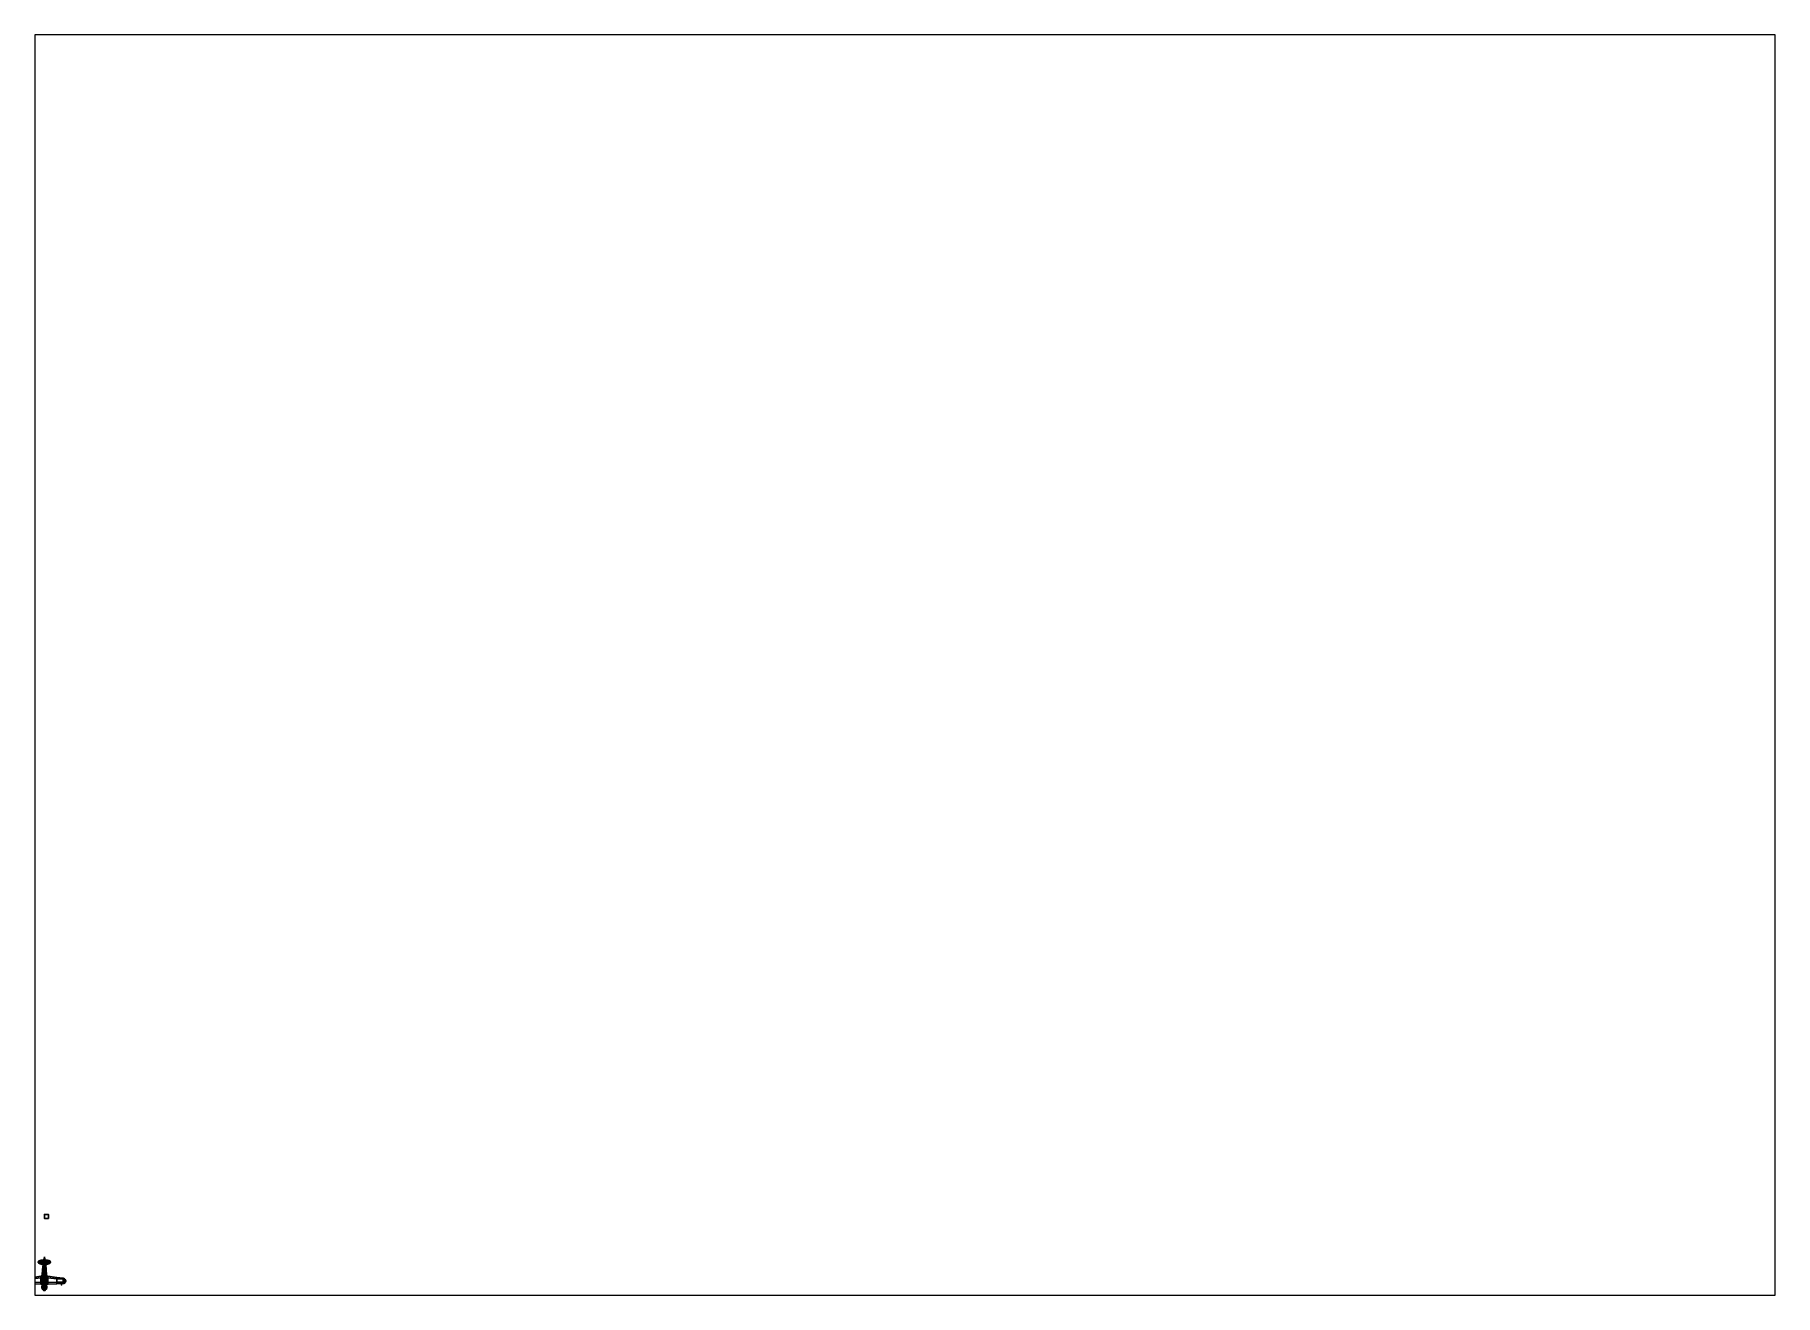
# Paper-space layout 'Layout1' of a CAD drawing. Header units: millimetres. Extents: x 28 to 251, y 20 to 181.
# The model-space entities are those that its viewports show. They can reach past a viewport. Long polylines and large blocks are cut down to what shows.
import ezdxf

# ---------------------------------------------------------------- set-up
doc = ezdxf.new("R2010")
doc.units = ezdxf.units.MM
for name, color, linetype in [('hull_add', 3, 'Continuous'), ('prop', 1, 'Continuous'), ('w2', 6, 'Continuous'), ('wing', 5, 'Continuous')]:
    doc.layers.add(name, color=color, linetype=linetype)

msp = doc.modelspace()

# ---------------------------------------------------------------- linework, layer by layer
for points in [[(1, 14.46, 1), (1, 14.46), (0, 14.46), (0, 14.46, 1)], [(1, 14.46), (1, 13.46), (0, 13.46), (0, 14.46)], [(0, 14.46), (0, 13.46), (0, 13.46, 1), (0, 14.46, 1)], [(0, 14.46, 1), (0, 13.46, 1), (1, 13.46, 1), (1, 14.46, 1)], [(0, 13.46, 1), (0, 13.46), (1, 13.46), (1, 13.46, 1)], [(1, 13.46, 1), (1, 13.46), (1, 14.46), (1, 14.46, 1)], [(-0.5, -0.27, 0.23), (-0.43, 1.03, 0.24), (-0.43, 1.03, 0.08), (-0.5, -0.27, 0.04)], [(-0.5, -0.27, 0.04), (-0.43, 1.03, 0.08), (-0.4, 1.03, -0.1), (-0.46, -0.27, -0.17)], [(-0.46, -0.27, 0.38), (-0.4, 1.03, 0.37), (-0.43, 1.03, 0.24), (-0.5, -0.27, 0.23)], [(-0.46, -0.27, -0.17), (-0.4, 1.03, -0.1), (-0.34, 1.03, -0.24), (-0.39, -0.27, -0.33)], [(-0.36, -0.27, 0.58), (-0.31, 1.03, 0.54), (-0.4, 1.03, 0.37), (-0.46, -0.27, 0.38)], [(-0.3, 2.13, -0.03), (-0.4, 1.03, -0.1), (-0.43, 1.03, 0.08), (-0.32, 2.13, 0.1)], [(-0.32, 2.13, 0.1), (-0.43, 1.03, 0.08), (-0.43, 1.03, 0.24), (-0.32, 2.13, 0.22)], [(-0.32, 2.13, 0.22), (-0.43, 1.03, 0.24), (-0.4, 1.03, 0.37), (-0.3, 2.13, 0.32)], [(-0.26, 2.13, -0.14), (-0.34, 1.03, -0.24), (-0.4, 1.03, -0.1), (-0.3, 2.13, -0.03)], [(-0.3, 2.13, 0.32), (-0.4, 1.03, 0.37), (-0.31, 1.03, 0.54), (-0.23, 2.13, 0.45)], [(-0.39, -0.27, -0.33), (-0.34, 1.03, -0.24), (-0.31, 1.03, -0.28), (-0.36, -0.27, -0.38)], [(-0.36, -0.27, -0.38), (-0.31, 1.03, -0.28), (-0.23, 1.03, -0.36), (-0.27, -0.27, -0.47)], [(-0.31, 1.03, 0.54), (-0.36, -0.27, 0.58), (-0.36, -0.27, 0.58), (-0.27, 0.01, 0.67)], [(-0.27, 0.01, 0.67), (-0.36, -0.27, 0.58), (-0.36, -0.27, 0.58), (-0.27, -0.26, 0.67)], [(-0.23, 2.13, -0.17), (-0.31, 1.03, -0.28), (-0.34, 1.03, -0.24), (-0.26, 2.13, -0.14)], [(-0.32, 2.13, 0.1), (-0.19, 3.14, 0.14), (-0.18, 3.14, 0.06), (-0.3, 2.13, -0.03)], [(-0.32, 2.13, 0.22), (-0.19, 3.14, 0.21), (-0.19, 3.14, 0.14), (-0.32, 2.13, 0.1)], [(-0.3, 2.13, 0.32), (-0.18, 3.14, 0.27), (-0.19, 3.14, 0.21), (-0.32, 2.13, 0.22)], [(-0.23, 2.13, 0.45), (-0.31, 1.03, 0.54), (-0.23, 1.03, 0.64), (-0.17, 2.13, 0.52)], [(-0.17, 2.13, -0.23), (-0.23, 1.03, -0.36), (-0.31, 1.03, -0.28), (-0.23, 2.13, -0.17)], [(-0.23, 1.03, 0.64), (-0.23, 1.03, 0.64), (-0.31, 1.03, 0.54), (-0.25, 0.33, 0.69)], [(-0.25, 0.33, 0.69), (-0.25, 0.33, 0.69), (-0.31, 1.03, 0.54), (-0.27, 0.01, 0.67)], [(-0.3, 2.13, -0.03), (-0.18, 3.14, 0.06), (-0.15, 3.14, 0), (-0.26, 2.13, -0.14)], [(-0.23, 2.13, 0.45), (-0.14, 3.14, 0.35), (-0.18, 3.14, 0.27), (-0.3, 2.13, 0.32)], [(-0.27, -0.27, -0.47), (-0.23, 1.03, -0.36), (-0.1, 1.03, -0.42), (-0.12, -0.27, -0.54)], [(-0.26, 2.13, -0.14), (-0.15, 3.14, 0), (-0.14, 3.14, -0.01), (-0.23, 2.13, -0.17)], [(-0.19, 0.65, 0.71), (-0.19, 0.65, 0.71), (-0.23, 1.03, 0.64), (-0.25, 0.33, 0.69)], [(-0.23, 2.13, -0.17), (-0.14, 3.14, -0.01), (-0.1, 3.14, -0.05), (-0.17, 2.13, -0.23)], [(-0.17, 2.13, 0.52), (-0.1, 3.14, 0.39), (-0.14, 3.14, 0.35), (-0.23, 2.13, 0.45)], [(-0.08, 2.13, -0.27), (-0.1, 1.03, -0.42), (-0.23, 1.03, -0.36), (-0.17, 2.13, -0.23)], [(-0.17, 2.13, 0.52), (-0.23, 1.03, 0.64), (-0.14, 1.03, 0.7), (-0.11, 2.13, 0.57)], [(-0.19, 0.65, 0.71), (-0.19, 0.65, 0.71), (-0.14, 1.03, 0.7), (-0.23, 1.03, 0.64)], [(0, 4.07, 0.14), (-0.18, 3.14, 0.06), (-0.19, 3.14, 0.14), (0, 4.07, 0.14)], [(0, 4.07, 0.14), (-0.19, 3.14, 0.14), (-0.19, 3.14, 0.21), (0, 4.07, 0.14)], [(0, 4.07, 0.14), (-0.19, 3.14, 0.21), (-0.18, 3.14, 0.27), (0, 4.07, 0.14)], [(-0.19, 0.65, 0.71), (-0.19, 0.65, 0.71), (-0.02, 1.02, 0.74), (-0.03, 1.03, 0.73)], [(-0.19, 0.65, 0.71), (-0.19, 0.65, 0.71), (-0.03, 1.03, 0.73), (-0.14, 1.03, 0.7)], [(0, 4.07, 0.14), (-0.15, 3.14, 0), (-0.18, 3.14, 0.06), (0, 4.07, 0.14)], [(0, 4.07, 0.14), (-0.18, 3.14, 0.27), (-0.14, 3.14, 0.35), (0, 4.07, 0.14)], [(-0.17, 2.13, -0.23), (-0.1, 3.14, -0.05), (-0.04, 3.14, -0.08), (-0.08, 2.13, -0.27)], [(-0.11, 2.13, 0.57), (-0.06, 3.14, 0.42), (-0.1, 3.14, 0.39), (-0.17, 2.13, 0.52)], [(0, 4.07, 0.14), (-0.14, 3.14, -0.01), (-0.15, 3.14, 0), (0, 4.07, 0.14)], [(0, 4.07, 0.14), (-0.1, 3.14, -0.05), (-0.14, 3.14, -0.01), (0, 4.07, 0.14)], [(0, 4.07, 0.14), (-0.14, 3.14, 0.35), (-0.1, 3.14, 0.39), (0, 4.07, 0.14)], [(-0.11, 2.13, 0.57), (-0.14, 1.03, 0.7), (-0.03, 1.03, 0.73), (-0.02, 2.13, 0.59)], [(-0.12, -0.27, -0.54), (-0.1, 1.03, -0.42), (0, 1.03, -0.43), (0, -0.27, -0.55)], [(0, 4.07, 0.14), (-0.04, 3.14, -0.08), (-0.1, 3.14, -0.05), (0, 4.07, 0.14)], [(0, 4.07, 0.14), (-0.1, 3.14, 0.39), (-0.06, 3.14, 0.42), (0, 4.07, 0.14)], [(-0.02, 2.13, 0.59), (-0.01, 3.14, 0.43), (-0.06, 3.14, 0.42), (-0.11, 2.13, 0.57)], [(0, 2.13, -0.28), (0, 1.03, -0.43), (-0.1, 1.03, -0.42), (-0.08, 2.13, -0.27)], [(-0.09, 3.4, -0.18), (-0.09, 3.33, -0.18), (-0.07, 3.33, -0.18), (-0.07, 3.4, -0.18)], [(-0.07, 3.4, -0.18), (-0.07, 3.4, -0.26), (-0.09, 3.4, -0.26), (-0.09, 3.4, -0.18)], [(-0.07, 3.4, -0.26), (-0.07, 3.29, -0.26), (-0.09, 3.29, -0.26), (-0.09, 3.4, -0.26)], [(-0.09, 3.4, -0.26), (-0.09, 3.29, -0.26), (-0.09, 3.33, -0.18), (-0.09, 3.4, -0.18)], [(-0.09, 3.33, -0.18), (-0.09, 3.27, -0.09), (-0.07, 3.27, -0.09), (-0.07, 3.33, -0.18)], [(-0.09, 3.29, -0.26), (-0.09, 3.19, -0.14), (-0.09, 3.27, -0.09), (-0.09, 3.33, -0.18)], [(-0.07, 3.29, -0.26), (-0.07, 3.19, -0.14), (-0.09, 3.19, -0.14), (-0.09, 3.29, -0.26)], [(-0.09, 3.27, -0.08), (-0.09, 3.19, -0.08), (0.09, 3.19, -0.08), (0.09, 3.27, -0.08)], [(-0.09, 3.27, -0.09), (-0.09, 3.27, -0.08), (0.09, 3.27, -0.08), (0.09, 3.27, -0.09)], [(-0.09, 3.27, -0.09), (-0.09, 3.19, -0.14), (-0.09, 3.19, -0.08), (-0.09, 3.27, -0.08)], [(0.07, 3.19, -0.09), (0.09, 3.19, -0.08), (-0.09, 3.19, -0.08), (-0.07, 3.19, -0.09)], [(-0.07, 3.19, -0.14), (-0.07, 3.19, -0.09), (-0.09, 3.19, -0.08), (-0.09, 3.19, -0.14)], [(-0.07, 3.33, -0.18), (-0.07, 3.29, -0.26), (-0.07, 3.4, -0.26), (-0.07, 3.4, -0.18)], [(-0.05, 3.36, -0.18), (-0.05, 3.4, -0.22), (-0.07, 3.4, -0.22), (-0.07, 3.36, -0.18)], [(-0.05, 3.4, -0.22), (-0.05, 3.36, -0.26), (-0.07, 3.36, -0.26), (-0.07, 3.4, -0.22)], [(-0.05, 3.32, -0.22), (-0.05, 3.36, -0.18), (-0.07, 3.36, -0.18), (-0.07, 3.32, -0.22)], [(-0.05, 3.36, -0.26), (-0.05, 3.32, -0.22), (-0.07, 3.32, -0.22), (-0.07, 3.36, -0.26)], [(-0.07, 3.27, -0.09), (-0.07, 3.19, -0.14), (-0.07, 3.29, -0.26), (-0.07, 3.33, -0.18)], [(0.07, 3.27, -0.09), (0.07, 3.19, -0.09), (-0.07, 3.19, -0.09), (-0.07, 3.27, -0.09)], [(-0.07, 3.27, -0.09), (-0.07, 3.19, -0.09), (-0.07, 3.19, -0.14), (-0.07, 3.27, -0.09)], [(-0.08, 2.13, -0.27), (-0.04, 3.14, -0.08), (0, 3.14, -0.08), (0, 2.13, -0.28)], [(0, 4.07, 0.14), (-0.06, 3.14, 0.42), (-0.01, 3.14, 0.43), (0, 4.07, 0.14)], [(0, 3.64, 0.58), (0, 3.65, 0.31), (-0.05, 3.14, 0.31), (-0.05, 3.14, 0.58)], [(0, 3.65, 0.31), (0, 2.19, 0.31), (-0.05, 2.47, 0.31), (-0.05, 3.14, 0.31)], [(-0.05, 3.14, 0.31), (-0.05, 2.47, 0.31), (0, 2.19, 0.31), (0, 3.65, 0.31)], [(0, 3.65, 0.31), (0, 3.65, 0.24), (-0.05, 3.14, 0.24), (-0.05, 3.14, 0.31)], [(0, 3.63, 0.78), (0, 3.64, 0.61), (-0.05, 3.14, 0.61), (-0.05, 3.14, 0.78)], [(0, 3.64, 0.61), (0, 3.64, 0.58), (-0.05, 3.14, 0.58), (-0.05, 3.14, 0.61)], [(0, 3.6, 0.95), (0, 3.63, 0.78), (-0.05, 3.14, 0.78), (-0.05, 3.14, 0.95)], [(0, 3.55, 1.12), (0, 3.6, 0.95), (-0.05, 3.14, 0.95), (-0.05, 3.14, 1.12)], [(0, 3.47, 1.31), (0, 3.55, 1.12), (-0.05, 3.14, 1.12), (-0.04, 3.14, 1.31)], [(0.05, 3.47, -0.12), (0.05, 3.52, -0.23), (-0.05, 3.52, -0.23), (-0.05, 3.47, -0.12)], [(0.05, 3.52, -0.23), (0.05, 3.47, -0.34), (-0.05, 3.47, -0.34), (-0.05, 3.52, -0.23)], [(-0.05, 3.36, -0.07), (-0.05, 3.47, -0.12), (-0.05, 3.52, -0.23), (-0.05, 3.24, -0.12)], [(-0.05, 3.24, -0.12), (-0.05, 3.52, -0.23), (-0.05, 3.47, -0.34), (-0.05, 3.2, -0.23)], [(0.05, 3.36, -0.07), (0.05, 3.47, -0.12), (-0.05, 3.47, -0.12), (-0.05, 3.36, -0.07)], [(0.05, 3.47, -0.34), (0.05, 3.36, -0.39), (-0.05, 3.36, -0.39), (-0.05, 3.47, -0.34)], [(-0.05, 3.2, -0.23), (-0.05, 3.47, -0.34), (-0.05, 3.36, -0.39), (-0.05, 3.24, -0.34)], [(0.05, 3.24, -0.12), (0.05, 3.36, -0.07), (-0.05, 3.36, -0.07), (-0.05, 3.24, -0.12)], [(0.05, 3.36, -0.39), (0.05, 3.24, -0.34), (-0.05, 3.24, -0.34), (-0.05, 3.36, -0.39)], [(0.05, 3.2, -0.23), (0.05, 3.24, -0.12), (-0.05, 3.24, -0.12), (-0.05, 3.2, -0.23)], [(0.05, 3.24, -0.34), (0.05, 3.2, -0.23), (-0.05, 3.2, -0.23), (-0.05, 3.24, -0.34)], [(-0.05, 3.14, 0.95), (-0.05, 2.62, 0.95), (-0.05, 2.7, 1.12), (-0.05, 3.14, 1.12)], [(-0.05, 3.14, 0.31), (-0.05, 2.47, 0.31), (-0.05, 2.46, 0.58), (-0.05, 3.14, 0.58)], [(-0.05, 3.14, 0.24), (-0.05, 2.47, 0.24), (-0.05, 2.47, 0.31), (-0.05, 3.14, 0.31)], [(-0.05, 3.14, 0.61), (-0.05, 2.47, 0.61), (-0.05, 2.55, 0.78), (-0.05, 3.14, 0.78)], [(-0.05, 3.14, 0.58), (-0.05, 2.46, 0.58), (-0.05, 2.47, 0.61), (-0.05, 3.14, 0.61)], [(-0.05, 3.14, 0.78), (-0.05, 2.55, 0.78), (-0.05, 2.62, 0.95), (-0.05, 3.14, 0.95)], [(-0.05, 3.14, 1.12), (-0.05, 2.7, 1.12), (-0.04, 2.82, 1.31), (-0.04, 3.14, 1.31)], [(-0.04, 2.82, 1.31), (-0.05, 2.7, 1.12), (0, 2.66, 1.12), (0, 2.78, 1.31)], [(-0.05, 2.7, 1.12), (-0.05, 2.62, 0.95), (0, 2.57, 0.95), (0, 2.66, 1.12)], [(-0.05, 2.62, 0.95), (-0.05, 2.55, 0.78), (0, 2.49, 0.78), (0, 2.57, 0.95)], [(-0.05, 2.55, 0.78), (-0.05, 2.47, 0.61), (0, 2.33, 0.61), (0, 2.49, 0.78)], [(-0.05, 2.46, 0.58), (-0.05, 2.47, 0.31), (0, 2.19, 0.31), (0, 2.19, 0.58)], [(-0.05, 2.47, 0.31), (-0.05, 2.47, 0.24), (0, 2.19, 0.24), (0, 2.19, 0.31)], [(-0.05, 2.47, 0.61), (-0.05, 2.46, 0.58), (0, 2.19, 0.58), (0, 2.33, 0.61)], [(0, 4.07, 0.14), (0, 3.14, -0.08), (-0.04, 3.14, -0.08), (0, 4.07, 0.14)], [(0, 3.43, 1.39), (0, 3.47, 1.31), (-0.04, 3.14, 1.31), (-0.03, 3.15, 1.39)], [(-0.04, 3.14, 1.31), (-0.04, 2.82, 1.31), (-0.03, 2.89, 1.39), (-0.03, 3.15, 1.39)], [(-0.03, 2.89, 1.39), (-0.04, 2.82, 1.31), (0, 2.78, 1.31), (0, 2.84, 1.39)], [(0, 3.37, 1.47), (0, 3.43, 1.39), (-0.03, 3.15, 1.39), (-0.03, 3.2, 1.47)], [(0, 3.28, 1.55), (0, 3.37, 1.47), (-0.03, 3.2, 1.47), (-0.02, 3.25, 1.55)], [(-0.03, 3.2, 1.47), (-0.03, 2.98, 1.47), (-0.02, 3.1, 1.55), (-0.02, 3.25, 1.55)], [(0, 3.25, -0.08), (-0.03, 3.22, -0.08), (-0.03, 3.22, -0.03), (0, 3.25, -0.03)], [(-0.03, 3.22, -0.08), (0, 3.2, -0.08), (0, 3.2, -0.03), (-0.03, 3.22, -0.03)], [(-0.03, 3.15, 1.39), (-0.03, 2.89, 1.39), (-0.03, 2.98, 1.47), (-0.03, 3.2, 1.47)], [(-0.02, 3.1, 1.55), (-0.03, 2.98, 1.47), (0, 2.92, 1.47), (0, 3.03, 1.55)], [(-0.03, 2.98, 1.47), (-0.03, 2.89, 1.39), (0, 2.84, 1.39), (0, 2.92, 1.47)], [(-0.02, 2.13, 0.59), (-0.03, 1.03, 0.73), (0.03, 1.03, 0.73), (0.02, 2.13, 0.59)], [(-0.03, 1.03, 0.73), (-0.02, 1.02, 0.74), (0.02, 1.02, 0.74), (0.03, 1.03, 0.73)], [(0, 3.21, 1.58), (0, 3.28, 1.55), (-0.02, 3.25, 1.55), (-0.01, 3.21, 1.57)], [(-0.02, 3.25, 1.55), (-0.02, 3.1, 1.55), (-0.01, 3.1, 1.57), (-0.01, 3.21, 1.57)], [(0.02, 2.13, 0.59), (0.01, 3.14, 0.43), (-0.01, 3.14, 0.43), (-0.02, 2.13, 0.59)], [(-0.01, 3.1, 1.57), (-0.02, 3.1, 1.55), (0, 3.03, 1.55), (0, 3.1, 1.58)], [(0, 4.07, 0.14), (-0.01, 3.14, 0.43), (0.01, 3.14, 0.43), (0, 4.07, 0.14)], [(-0.01, 3.21, 1.57), (-0.01, 3.1, 1.57), (0, 3.1, 1.58), (0, 3.21, 1.58)], [(0, 4.07, 0.14), (0.19, 3.14, 0.14), (0.18, 3.14, 0.06), (0, 4.07, 0.14)], [(0, 4.07, 0.14), (0.18, 3.14, 0.06), (0.15, 3.14, 0), (0, 4.07, 0.14)], [(0, 4.07, 0.14), (0.15, 3.14, 0), (0.14, 3.14, -0.01), (0, 4.07, 0.14)], [(0, 4.07, 0.14), (0.14, 3.14, -0.01), (0.1, 3.14, -0.05), (0, 4.07, 0.14)], [(0, 4.07, 0.14), (0.1, 3.14, -0.05), (0.04, 3.14, -0.08), (0, 4.07, 0.14)], [(0, 4.07, 0.14), (0.04, 3.14, -0.08), (0, 3.14, -0.08), (0, 4.07, 0.14)], [(0, 4.07, 0.14), (0.01, 3.14, 0.43), (0.06, 3.14, 0.42), (0, 4.07, 0.14)], [(0, 4.07, 0.14), (0.06, 3.14, 0.42), (0.1, 3.14, 0.39), (0, 4.07, 0.14)], [(0, 4.07, 0.14), (0.1, 3.14, 0.39), (0.14, 3.14, 0.35), (0, 4.07, 0.14)], [(0, 4.07, 0.14), (0.14, 3.14, 0.35), (0.18, 3.14, 0.27), (0, 4.07, 0.14)], [(0, 4.07, 0.14), (0.18, 3.14, 0.27), (0.19, 3.14, 0.21), (0, 4.07, 0.14)], [(0, 4.07, 0.14), (0.19, 3.14, 0.21), (0.19, 3.14, 0.14), (0, 4.07, 0.14)], [(0, 3.65, 0.24), (0, 2.19, 0.24), (0, 2.19, 0.31), (0, 3.65, 0.31)], [(0.05, 3.14, 0.31), (0.05, 3.14, 0.24), (0, 3.65, 0.24), (0, 3.65, 0.31)], [(0, 3.65, 0.31), (0, 2.19, 0.31), (0.05, 2.47, 0.31), (0.05, 3.14, 0.31)], [(0.05, 3.14, 0.58), (0.05, 3.14, 0.31), (0, 3.65, 0.31), (0, 3.64, 0.58)], [(0.05, 3.14, 0.31), (0.05, 2.47, 0.31), (0, 2.19, 0.31), (0, 3.65, 0.31)], [(0, 2.19, 0.31), (0, 2.19, 0.24), (0, 3.65, 0.24), (0, 3.65, 0.31)], [(0.05, 3.14, 0.61), (0.05, 3.14, 0.58), (0, 3.64, 0.58), (0, 3.64, 0.61)], [(0.05, 3.14, 0.78), (0.05, 3.14, 0.61), (0, 3.64, 0.61), (0, 3.63, 0.78)], [(0.05, 3.14, 0.95), (0.05, 3.14, 0.78), (0, 3.63, 0.78), (0, 3.6, 0.95)], [(0.05, 3.14, 1.12), (0.05, 3.14, 0.95), (0, 3.6, 0.95), (0, 3.55, 1.12)], [(0.04, 3.14, 1.31), (0.05, 3.14, 1.12), (0, 3.55, 1.12), (0, 3.47, 1.31)], [(0.03, 3.15, 1.39), (0.04, 3.14, 1.31), (0, 3.47, 1.31), (0, 3.43, 1.39)], [(0.03, 3.2, 1.47), (0.03, 3.15, 1.39), (0, 3.43, 1.39), (0, 3.37, 1.47)], [(0.02, 3.25, 1.55), (0.03, 3.2, 1.47), (0, 3.37, 1.47), (0, 3.28, 1.55)], [(0.01, 3.21, 1.57), (0.02, 3.25, 1.55), (0, 3.28, 1.55), (0, 3.21, 1.58)], [(0.03, 3.22, -0.08), (0, 3.25, -0.08), (0, 3.25, -0.03), (0.03, 3.22, -0.03)], [(0, 3.2, -0.08), (0.03, 3.22, -0.08), (0.03, 3.22, -0.03), (0, 3.2, -0.03)], [(0, 3.21, 1.58), (0, 3.1, 1.58), (0.01, 3.1, 1.57), (0.01, 3.21, 1.57)], [(0, 2.13, -0.28), (0, 3.14, -0.08), (0.04, 3.14, -0.08), (0.07, 2.13, -0.27)], [(0, 3.03, 1.55), (0, 2.92, 1.47), (0.03, 2.98, 1.47), (0.02, 3.1, 1.55)], [(0, 3.1, 1.58), (0, 3.03, 1.55), (0.02, 3.1, 1.55), (0.01, 3.1, 1.57)], [(0, 2.92, 1.47), (0, 2.84, 1.39), (0.03, 2.89, 1.39), (0.03, 2.98, 1.47)], [(0, 2.84, 1.39), (0, 2.78, 1.31), (0.04, 2.82, 1.31), (0.03, 2.89, 1.39)], [(0, 2.78, 1.31), (0, 2.66, 1.12), (0.05, 2.7, 1.12), (0.04, 2.82, 1.31)], [(0, 2.66, 1.12), (0, 2.57, 0.95), (0.05, 2.62, 0.95), (0.05, 2.7, 1.12)], [(0, 2.57, 0.95), (0, 2.49, 0.78), (0.05, 2.55, 0.78), (0.05, 2.62, 0.95)], [(0, 2.49, 0.78), (0, 2.33, 0.61), (0.05, 2.47, 0.61), (0.05, 2.55, 0.78)], [(0, 2.19, 0.31), (0, 2.19, 0.24), (0.05, 2.47, 0.24), (0.05, 2.47, 0.31)], [(0, 2.19, 0.58), (0, 2.19, 0.31), (0.05, 2.47, 0.31), (0.05, 2.46, 0.58)], [(0, 2.33, 0.61), (0, 2.19, 0.58), (0.05, 2.46, 0.58), (0.05, 2.47, 0.61)], [(0.07, 2.13, -0.27), (0.1, 1.03, -0.42), (0, 1.03, -0.43), (0, 2.13, -0.28)], [(0, -0.27, -0.55), (0, 1.03, -0.43), (0.1, 1.03, -0.42), (0.12, -0.27, -0.54)], [(0.01, 3.1, 1.57), (0.02, 3.1, 1.55), (0.02, 3.25, 1.55), (0.01, 3.21, 1.57)], [(0.1, 2.13, 0.57), (0.06, 3.14, 0.42), (0.01, 3.14, 0.43), (0.02, 2.13, 0.59)], [(0.02, 3.1, 1.55), (0.03, 2.98, 1.47), (0.03, 3.2, 1.47), (0.02, 3.25, 1.55)], [(0.02, 2.13, 0.59), (0.03, 1.03, 0.73), (0.14, 1.03, 0.7), (0.1, 2.13, 0.57)], [(0.03, 1.03, 0.73), (0.02, 1.02, 0.74), (0.19, 0.65, 0.71)], [(0.03, 2.98, 1.47), (0.03, 2.89, 1.39), (0.03, 3.15, 1.39), (0.03, 3.2, 1.47)], [(0.03, 2.89, 1.39), (0.04, 2.82, 1.31), (0.04, 3.14, 1.31), (0.03, 3.15, 1.39)], [(0.14, 1.03, 0.7), (0.03, 1.03, 0.73), (0.19, 0.65, 0.71)], [(0.07, 2.13, -0.27), (0.04, 3.14, -0.08), (0.1, 3.14, -0.05), (0.17, 2.13, -0.23)], [(0.04, 2.82, 1.31), (0.05, 2.7, 1.12), (0.05, 3.14, 1.12), (0.04, 3.14, 1.31)], [(0.05, 3.24, -0.12), (0.05, 3.52, -0.23), (0.05, 3.47, -0.12), (0.05, 3.36, -0.07)], [(0.05, 3.2, -0.23), (0.05, 3.47, -0.34), (0.05, 3.52, -0.23), (0.05, 3.24, -0.12)], [(0.05, 3.24, -0.34), (0.05, 3.36, -0.39), (0.05, 3.47, -0.34), (0.05, 3.2, -0.23)], [(0.07, 3.36, -0.18), (0.07, 3.4, -0.22), (0.05, 3.4, -0.22), (0.05, 3.36, -0.18)], [(0.07, 3.4, -0.22), (0.07, 3.36, -0.26), (0.05, 3.36, -0.26), (0.05, 3.4, -0.22)], [(0.07, 3.32, -0.22), (0.07, 3.36, -0.18), (0.05, 3.36, -0.18), (0.05, 3.32, -0.22)], [(0.07, 3.36, -0.26), (0.07, 3.32, -0.22), (0.05, 3.32, -0.22), (0.05, 3.36, -0.26)], [(0.05, 2.47, 0.31), (0.05, 2.47, 0.24), (0.05, 3.14, 0.24), (0.05, 3.14, 0.31)], [(0.05, 2.46, 0.58), (0.05, 2.47, 0.31), (0.05, 3.14, 0.31), (0.05, 3.14, 0.58)], [(0.05, 2.47, 0.61), (0.05, 2.46, 0.58), (0.05, 3.14, 0.58), (0.05, 3.14, 0.61)], [(0.05, 2.55, 0.78), (0.05, 2.47, 0.61), (0.05, 3.14, 0.61), (0.05, 3.14, 0.78)], [(0.05, 2.62, 0.95), (0.05, 2.55, 0.78), (0.05, 3.14, 0.78), (0.05, 3.14, 0.95)], [(0.05, 2.7, 1.12), (0.05, 2.62, 0.95), (0.05, 3.14, 0.95), (0.05, 3.14, 1.12)], [(0.17, 2.13, 0.52), (0.1, 3.14, 0.39), (0.06, 3.14, 0.42), (0.1, 2.13, 0.57)], [(0.07, 3.4, -0.26), (0.07, 3.29, -0.26), (0.07, 3.33, -0.18), (0.07, 3.4, -0.18)], [(0.09, 3.4, -0.18), (0.09, 3.4, -0.26), (0.07, 3.4, -0.26), (0.07, 3.4, -0.18)], [(0.09, 3.4, -0.26), (0.09, 3.29, -0.26), (0.07, 3.29, -0.26), (0.07, 3.4, -0.26)], [(0.07, 3.4, -0.18), (0.07, 3.33, -0.18), (0.09, 3.33, -0.18), (0.09, 3.4, -0.18)], [(0.07, 3.33, -0.18), (0.07, 3.27, -0.09), (0.09, 3.27, -0.09), (0.09, 3.33, -0.18)], [(0.07, 3.29, -0.26), (0.07, 3.19, -0.14), (0.07, 3.27, -0.09), (0.07, 3.33, -0.18)], [(0.09, 3.29, -0.26), (0.09, 3.19, -0.14), (0.07, 3.19, -0.14), (0.07, 3.29, -0.26)], [(0.07, 3.19, -0.14), (0.07, 3.19, -0.09), (0.07, 3.27, -0.09)], [(0.09, 3.19, -0.14), (0.09, 3.19, -0.08), (0.07, 3.19, -0.09), (0.07, 3.19, -0.14)], [(0.17, 2.13, -0.23), (0.23, 1.03, -0.36), (0.1, 1.03, -0.42), (0.07, 2.13, -0.27)], [(0.09, 3.33, -0.18), (0.09, 3.29, -0.26), (0.09, 3.4, -0.26), (0.09, 3.4, -0.18)], [(0.09, 3.27, -0.09), (0.09, 3.19, -0.14), (0.09, 3.29, -0.26), (0.09, 3.33, -0.18)], [(0.09, 3.27, -0.08), (0.09, 3.19, -0.08), (0.09, 3.19, -0.14), (0.09, 3.27, -0.09)], [(0.17, 2.13, -0.23), (0.1, 3.14, -0.05), (0.14, 3.14, -0.01), (0.23, 2.13, -0.17)], [(0.23, 2.13, 0.45), (0.14, 3.14, 0.35), (0.1, 3.14, 0.39), (0.17, 2.13, 0.52)], [(0.1, 2.13, 0.57), (0.14, 1.03, 0.7), (0.23, 1.03, 0.64), (0.17, 2.13, 0.52)], [(0.12, -0.27, -0.54), (0.1, 1.03, -0.42), (0.23, 1.03, -0.36), (0.27, -0.27, -0.47)], [(0.23, 2.13, -0.17), (0.14, 3.14, -0.01), (0.15, 3.14, 0), (0.25, 2.13, -0.14)], [(0.3, 2.13, 0.32), (0.18, 3.14, 0.27), (0.14, 3.14, 0.35), (0.23, 2.13, 0.45)], [(0.23, 1.03, 0.64), (0.14, 1.03, 0.7), (0.19, 0.65, 0.71)], [(0.25, 2.13, -0.14), (0.15, 3.14, 0), (0.18, 3.14, 0.06), (0.3, 2.13, -0.03)], [(0.17, 2.13, 0.52), (0.23, 1.03, 0.64), (0.31, 1.03, 0.54), (0.23, 2.13, 0.45)], [(0.23, 2.13, -0.17), (0.31, 1.03, -0.28), (0.23, 1.03, -0.36), (0.17, 2.13, -0.23)], [(0.3, 2.13, -0.03), (0.18, 3.14, 0.06), (0.19, 3.14, 0.14), (0.32, 2.13, 0.1)], [(0.32, 2.13, 0.22), (0.19, 3.14, 0.21), (0.18, 3.14, 0.27), (0.3, 2.13, 0.32)], [(0.32, 2.13, 0.1), (0.19, 3.14, 0.14), (0.19, 3.14, 0.21), (0.32, 2.13, 0.22)], [(0.23, 1.03, 0.64), (0.19, 0.65, 0.71), (0.25, 0.33, 0.69)], [(0.25, 2.13, -0.14), (0.34, 1.03, -0.24), (0.31, 1.03, -0.28), (0.23, 2.13, -0.17)], [(0.23, 2.13, 0.45), (0.31, 1.03, 0.54), (0.4, 1.03, 0.37), (0.3, 2.13, 0.32)], [(0.27, -0.27, -0.47), (0.23, 1.03, -0.36), (0.31, 1.03, -0.28), (0.36, -0.27, -0.38)], [(0.31, 1.03, 0.54), (0.23, 1.03, 0.64), (0.25, 0.33, 0.69)], [(0.3, 2.13, -0.03), (0.4, 1.03, -0.1), (0.34, 1.03, -0.24), (0.25, 2.13, -0.14)], [(0.25, 0.33, 0.69), (0.27, 0.01, 0.67), (0.27, 0.01, 0.67), (0.31, 1.03, 0.54)], [(0.27, 0.01, 0.67), (0.36, -0.27, 0.58), (0.36, -0.27, 0.58), (0.31, 1.03, 0.54)], [(0.27, -0.26, 0.67), (0.36, -0.27, 0.58), (0.36, -0.27, 0.58), (0.27, 0.01, 0.67)], [(0.32, 2.13, 0.1), (0.43, 1.03, 0.08), (0.4, 1.03, -0.1), (0.3, 2.13, -0.03)], [(0.3, 2.13, 0.32), (0.4, 1.03, 0.37), (0.43, 1.03, 0.24), (0.32, 2.13, 0.22)], [(0.36, -0.27, -0.38), (0.31, 1.03, -0.28), (0.34, 1.03, -0.24), (0.39, -0.27, -0.33)], [(0.46, -0.27, 0.38), (0.4, 1.03, 0.37), (0.31, 1.03, 0.54), (0.36, -0.27, 0.58)], [(0.32, 2.13, 0.22), (0.43, 1.03, 0.24), (0.43, 1.03, 0.08), (0.32, 2.13, 0.1)], [(0.39, -0.27, -0.33), (0.34, 1.03, -0.24), (0.4, 1.03, -0.1), (0.46, -0.27, -0.17)], [(0.46, -0.27, -0.17), (0.4, 1.03, -0.1), (0.43, 1.03, 0.08), (0.5, -0.27, 0.04)], [(0.5, -0.27, 0.23), (0.43, 1.03, 0.24), (0.4, 1.03, 0.37), (0.46, -0.27, 0.38)], [(0.5, -0.27, 0.04), (0.43, 1.03, 0.08), (0.43, 1.03, 0.24), (0.5, -0.27, 0.23)], [(-0.55, -2.79, 0.12), (-0.55, -2.79, -0.12), (-0.55, -2.98)], [(-0.55, -2.98), (-0.55, -2.79, -0.12), (-0.55, -3.08, -0.04)], [(-0.55, -3.08, -0.04), (-0.55, -2.79, -0.12), (-0.55, -3.21, -0.08)], [(-0.55, -3.21, -0.08), (-0.55, -2.79, -0.12), (-0.55, -3.25, -0.09)], [(-0.55, -3.25, -0.09), (-0.55, -2.79, -0.12), (-0.55, -3.66, -0.12), (-0.55, -3.45, -0.09)], [(-0.55, -2.79, 0.12), (-0.55, -3.25, 0.09), (-0.55, -3.45, 0.09), (-0.55, -3.66, 0.12)], [(-0.55, -2.79, 0.12), (-0.55, -2.98), (-0.55, -3.08, 0.04)], [(-0.55, -2.79, 0.12), (-0.55, -3.08, 0.04), (-0.55, -3.21, 0.08)], [(-0.55, -2.79, 0.12), (-0.55, -3.21, 0.08), (-0.55, -3.25, 0.09)], [(-0.55, -2.79, -0.12), (-0.53, -3.21, -0.17), (-0.53, -3.25, -0.16)], [(-0.55, -2.79, -0.12), (-0.51, -3.08, -0.2), (-0.53, -3.21, -0.17)], [(-0.55, -2.79, -0.12), (-0.49, -2.98, -0.24), (-0.51, -3.08, -0.2)], [(-0.55, -2.79, -0.12), (-0.53, -3.25, -0.16), (-0.53, -3.45, -0.16), (-0.55, -3.66, -0.12)], [(-0.55, -2.79, -0.12), (-0.44, -2.79, -0.35), (-0.49, -2.98, -0.24)], [(-0.53, -3.25, 0.16), (-0.55, -2.79, 0.12), (-0.55, -3.66, 0.12), (-0.53, -3.45, 0.16)], [(-0.53, -3.21, 0.17), (-0.55, -2.79, 0.12), (-0.53, -3.25, 0.16)], [(-0.51, -3.08, 0.2), (-0.55, -2.79, 0.12), (-0.53, -3.21, 0.17)], [(-0.49, -2.98, 0.24), (-0.55, -2.79, 0.12), (-0.51, -3.08, 0.2)], [(-0.44, -2.79, 0.35), (-0.55, -2.79, 0.12), (-0.49, -2.98, 0.24)], [(-0.33, -2.79, -0.05), (-0.55, -2.79, -0.12), (-0.55, -2.79, 0.12), (-0.33, -2.79, 0.07)], [(-0.33, -2.79, 0.07), (-0.55, -2.79, 0.12), (-0.44, -2.79, 0.35), (-0.31, -2.79, 0.17)], [(-0.31, -2.79, -0.19), (-0.44, -2.79, -0.35), (-0.55, -2.79, -0.12), (-0.33, -2.79, -0.05)], [(-0.55, -3.45, -0.09), (-0.55, -3.45, -0.09), (-0.55, -3.66, -0.12), (-0.55, -3.5, -0.08)], [(-0.55, -3.45, 0.09), (-0.55, -3.45, 0.09), (-0.55, -3.5, 0.08), (-0.55, -3.66, 0.12)], [(-0.53, -3.45, -0.16), (-0.53, -3.45, -0.16), (-0.53, -3.5, -0.17), (-0.55, -3.66, -0.12)], [(-0.53, -3.45, 0.16), (-0.53, -3.45, 0.16), (-0.55, -3.66, 0.12), (-0.53, -3.5, 0.17)], [(-0.55, -3.5, -0.08), (-0.55, -3.5, -0.08), (-0.55, -3.66, -0.12), (-0.55, -3.54, -0.04)], [(-0.55, -3.5, 0.08), (-0.55, -3.5, 0.08), (-0.55, -3.54, 0.04), (-0.55, -3.66, 0.12)], [(-0.53, -3.5, -0.17), (-0.53, -3.5, -0.17), (-0.51, -3.54, -0.2), (-0.55, -3.66, -0.12)], [(-0.53, -3.5, 0.17), (-0.53, -3.5, 0.17), (-0.55, -3.66, 0.12), (-0.51, -3.54, 0.2)], [(-0.55, -3.54, -0.04), (-0.55, -3.54, -0.04), (-0.55, -3.66, -0.12), (-0.55, -3.55)], [(-0.55, -3.54, 0.04), (-0.55, -3.54, 0.04), (-0.55, -3.55), (-0.55, -3.66, 0.12)], [(-0.51, -3.54, -0.2), (-0.51, -3.54, -0.2), (-0.49, -3.55, -0.24), (-0.55, -3.66, -0.12)], [(-0.51, -3.54, 0.2), (-0.51, -3.54, 0.2), (-0.55, -3.66, 0.12), (-0.49, -3.55, 0.24)], [(-0.55, -3.55), (-0.55, -3.55), (-0.55, -3.66, -0.12), (-0.55, -3.66, 0.12)], [(-0.49, -3.55, -0.24), (-0.49, -3.55, -0.24), (-0.44, -3.66, -0.35), (-0.55, -3.66, -0.12)], [(-0.49, -3.55, 0.24), (-0.49, -3.55, 0.24), (-0.55, -3.66, 0.12), (-0.44, -3.66, 0.35)], [(-0.44, -3.66, 0.35), (-0.55, -3.66, 0.12), (-0.51, -3.75, 0.12), (-0.41, -3.75, 0.32)], [(-0.55, -3.66, 0.12), (-0.55, -3.66, -0.12), (-0.51, -3.75, -0.12), (-0.51, -3.75, 0.12)], [(-0.55, -3.66, -0.12), (-0.44, -3.66, -0.35), (-0.41, -3.75, -0.32), (-0.51, -3.75, -0.12)], [(-0.5, -0.27, 0.04), (-0.51, -1.19, 0.01), (-0.51, -1.19, 0.2), (-0.5, -0.27, 0.23)], [(-0.46, -0.27, -0.17), (-0.47, -1.19, -0.2), (-0.51, -1.19, 0.01), (-0.5, -0.27, 0.04)], [(-0.5, -0.27, 0.23), (-0.51, -1.19, 0.2), (-0.47, -1.19, 0.36), (-0.46, -0.27, 0.38)], [(-0.45, -2.1, 0.15), (-0.51, -1.19, 0.2), (-0.51, -1.19, 0.01), (-0.45, -2.1, -0.02)], [(-0.45, -2.1, -0.02), (-0.51, -1.19, 0.01), (-0.47, -1.19, -0.2), (-0.42, -2.1, -0.2)], [(-0.42, -2.1, 0.29), (-0.47, -1.19, 0.36), (-0.51, -1.19, 0.2), (-0.45, -2.1, 0.15)], [(-0.41, -3.75, 0.32), (-0.51, -3.75, 0.12), (-0.45, -3.79, 0.1), (-0.36, -3.79, 0.29)], [(-0.51, -3.75, 0.12), (-0.51, -3.75, -0.12), (-0.45, -3.79, -0.1), (-0.45, -3.79, 0.1)], [(-0.51, -3.75, -0.12), (-0.41, -3.75, -0.32), (-0.36, -3.79, -0.29), (-0.45, -3.79, -0.1)], [(-0.49, -2.98, -0.24), (-0.44, -2.79, -0.35), (-0.47, -3.08, -0.28)], [(-0.44, -2.79, 0.35), (-0.49, -2.98, 0.24), (-0.47, -3.08, 0.28)], [(-0.47, -3.54, -0.28), (-0.47, -3.54, -0.28), (-0.44, -3.66, -0.35), (-0.49, -3.55, -0.24)], [(-0.47, -3.54, 0.28), (-0.47, -3.54, 0.28), (-0.49, -3.55, 0.24), (-0.44, -3.66, 0.35)], [(-0.39, -0.27, -0.33), (-0.4, -1.19, -0.36), (-0.47, -1.19, -0.2), (-0.46, -0.27, -0.17)], [(-0.46, -0.27, 0.38), (-0.47, -1.19, 0.36), (-0.37, -1.19, 0.56), (-0.36, -0.27, 0.58)], [(-0.42, -2.1, -0.2), (-0.47, -1.19, -0.2), (-0.4, -1.19, -0.36), (-0.35, -2.1, -0.35)], [(-0.32, -2.1, 0.46), (-0.37, -1.19, 0.56), (-0.47, -1.19, 0.36), (-0.42, -2.1, 0.29)], [(-0.47, -3.08, -0.28), (-0.44, -2.79, -0.35), (-0.46, -3.21, -0.31)], [(-0.44, -2.79, 0.35), (-0.47, -3.08, 0.28), (-0.46, -3.21, 0.31)], [(-0.46, -3.5, -0.31), (-0.46, -3.5, -0.31), (-0.44, -3.66, -0.35), (-0.47, -3.54, -0.28)], [(-0.46, -3.5, 0.31), (-0.46, -3.5, 0.31), (-0.47, -3.54, 0.28), (-0.44, -3.66, 0.35)], [(-0.46, -3.21, -0.31), (-0.44, -2.79, -0.35), (-0.45, -3.25, -0.32)], [(-0.44, -2.79, 0.35), (-0.46, -3.21, 0.31), (-0.45, -3.25, 0.32)], [(-0.45, -3.45, -0.32), (-0.45, -3.45, -0.32), (-0.44, -3.66, -0.35), (-0.46, -3.5, -0.31)], [(-0.45, -3.45, 0.32), (-0.45, -3.45, 0.32), (-0.46, -3.5, 0.31), (-0.44, -3.66, 0.35)], [(-0.42, -2.1, -0.2), (-0.31, -2.79, -0.19), (-0.33, -2.79, -0.05), (-0.45, -2.1, -0.02)], [(-0.45, -2.1, -0.02), (-0.33, -2.79, -0.05), (-0.33, -2.79, 0.07), (-0.45, -2.1, 0.15)], [(-0.45, -2.1, 0.15), (-0.33, -2.79, 0.07), (-0.31, -2.79, 0.17), (-0.42, -2.1, 0.29)], [(-0.45, -3.25, -0.32), (-0.44, -2.79, -0.35), (-0.44, -3.66, -0.35), (-0.45, -3.45, -0.32)], [(-0.44, -2.79, 0.35), (-0.45, -3.25, 0.32), (-0.45, -3.45, 0.32), (-0.44, -3.66, 0.35)], [(-0.36, -3.79, 0.29), (-0.45, -3.79, 0.1), (-0.44, -3.79, 0.1), (-0.35, -3.79, 0.28)], [(-0.45, -3.79, 0.1), (-0.45, -3.79, -0.1), (-0.44, -3.79, -0.1), (-0.44, -3.79, 0.1)], [(-0.45, -3.79, -0.1), (-0.36, -3.79, -0.29), (-0.35, -3.79, -0.28), (-0.44, -3.79, -0.1)], [(-0.44, -2.79, -0.35), (-0.4, -3.21, -0.38), (-0.41, -3.25, -0.37)], [(-0.44, -2.79, -0.35), (-0.38, -3.08, -0.4), (-0.4, -3.21, -0.38)], [(-0.44, -2.79, -0.35), (-0.34, -2.98, -0.43), (-0.38, -3.08, -0.4)], [(-0.44, -2.79, -0.35), (-0.41, -3.25, -0.37), (-0.41, -3.45, -0.37), (-0.44, -3.66, -0.35)], [(-0.44, -2.79, -0.35), (-0.24, -2.79, -0.5), (-0.34, -2.98, -0.43)], [(-0.41, -3.25, 0.37), (-0.44, -2.79, 0.35), (-0.44, -3.66, 0.35), (-0.41, -3.45, 0.37)], [(-0.4, -3.21, 0.38), (-0.44, -2.79, 0.35), (-0.41, -3.25, 0.37)], [(-0.38, -3.08, 0.4), (-0.44, -2.79, 0.35), (-0.4, -3.21, 0.38)], [(-0.34, -2.98, 0.43), (-0.44, -2.79, 0.35), (-0.38, -3.08, 0.4)], [(-0.24, -2.79, 0.5), (-0.44, -2.79, 0.35), (-0.34, -2.98, 0.43)], [(-0.31, -2.79, 0.17), (-0.44, -2.79, 0.35), (-0.44, -2.79, 0.35), (-0.24, -2.79, 0.3)], [(-0.24, -2.79, 0.3), (-0.44, -2.79, 0.35), (-0.44, -2.79, 0.35), (-0.24, -2.79, 0.5)], [(-0.26, -2.79, -0.29), (-0.44, -2.79, -0.35), (-0.44, -2.79, -0.35), (-0.31, -2.79, -0.19)], [(-0.24, -2.79, -0.32), (-0.44, -2.79, -0.35), (-0.44, -2.79, -0.35), (-0.26, -2.79, -0.29)], [(-0.24, -2.79, -0.5), (-0.44, -2.79, -0.35), (-0.44, -2.79, -0.35), (-0.24, -2.79, -0.32)], [(-0.41, -3.45, -0.37), (-0.41, -3.45, -0.37), (-0.4, -3.5, -0.38), (-0.44, -3.66, -0.35)], [(-0.41, -3.45, 0.37), (-0.41, -3.45, 0.37), (-0.44, -3.66, 0.35), (-0.4, -3.5, 0.38)], [(-0.4, -3.5, -0.38), (-0.4, -3.5, -0.38), (-0.38, -3.54, -0.4), (-0.44, -3.66, -0.35)], [(-0.4, -3.5, 0.38), (-0.4, -3.5, 0.38), (-0.44, -3.66, 0.35), (-0.38, -3.54, 0.4)], [(-0.38, -3.54, -0.4), (-0.38, -3.54, -0.4), (-0.34, -3.55, -0.43), (-0.44, -3.66, -0.35)], [(-0.38, -3.54, 0.4), (-0.38, -3.54, 0.4), (-0.44, -3.66, 0.35), (-0.34, -3.55, 0.43)], [(-0.34, -3.55, -0.43), (-0.34, -3.55, -0.43), (-0.24, -3.66, -0.5), (-0.44, -3.66, -0.35)], [(-0.34, -3.55, 0.43), (-0.34, -3.55, 0.43), (-0.44, -3.66, 0.35), (-0.24, -3.66, 0.5)], [(-0.24, -3.66, 0.5), (-0.44, -3.66, 0.35), (-0.41, -3.75, 0.32), (-0.23, -3.75, 0.47)], [(-0.44, -3.66, -0.35), (-0.24, -3.66, -0.5), (-0.23, -3.75, -0.47), (-0.41, -3.75, -0.32)], [(-0.19, -3.74, -0.04), (-0.19, -3.77, -0.02), (-0.44, -3.77, -0.02), (-0.44, -3.74, -0.04)], [(-0.19, -3.77, 0.02), (-0.19, -3.74, 0.04), (-0.44, -3.74, 0.04), (-0.44, -3.77, 0.02)], [(-0.44, -3.74, 0.04), (-0.44, -3.74, 0.1), (-0.44, -3.79, 0.1), (-0.44, -3.77, 0.02)], [(-0.44, -3.74, -0.1), (-0.44, -3.74, -0.04), (-0.44, -3.77, -0.02), (-0.44, -3.79, -0.1)], [(-0.19, -3.74, -0.04), (-0.19, -3.74, -0.04), (-0.44, -3.74, -0.04), (-0.44, -3.74, -0.1)], [(-0.19, -3.74, 0.04), (-0.19, -3.74, 0.04), (-0.44, -3.74, 0.1), (-0.44, -3.74, 0.04)], [(-0.19, -3.74, -0.05), (-0.19, -3.74, -0.04), (-0.44, -3.74, -0.1), (-0.41, -3.74, -0.15)], [(-0.41, -3.74, -0.15), (-0.44, -3.74, -0.1), (-0.44, -3.79, -0.1), (-0.4, -3.77, -0.17)], [(-0.19, -3.74, 0.04), (-0.19, -3.74, 0.05), (-0.41, -3.74, 0.15), (-0.44, -3.74, 0.1)], [(-0.44, -3.74, 0.1), (-0.41, -3.74, 0.15), (-0.4, -3.77, 0.17), (-0.44, -3.79, 0.1)], [(-0.19, -3.77, -0.02), (-0.19, -3.77, 0.02), (-0.44, -3.77, 0.02), (-0.44, -3.77, -0.02)], [(-0.44, -3.77, -0.02), (-0.44, -3.77, 0.02), (-0.44, -3.79, 0.1), (-0.44, -3.79, -0.1)], [(-0.39, -3.77, -0.21), (-0.4, -3.77, -0.17), (-0.44, -3.79, -0.1), (-0.35, -3.79, -0.28)], [(-0.4, -3.77, 0.17), (-0.39, -3.77, 0.21), (-0.35, -3.79, 0.28), (-0.44, -3.79, 0.1)], [(-0.35, -2.1, -0.35), (-0.26, -2.79, -0.29), (-0.31, -2.79, -0.19), (-0.42, -2.1, -0.2)], [(-0.42, -2.1, 0.29), (-0.31, -2.79, 0.17), (-0.24, -2.79, 0.3), (-0.32, -2.1, 0.46)], [(-0.18, -3.77, -0.07), (-0.19, -3.74, -0.05), (-0.41, -3.74, -0.15), (-0.4, -3.77, -0.17)], [(-0.19, -3.74, 0.05), (-0.18, -3.77, 0.07), (-0.4, -3.77, 0.17), (-0.41, -3.74, 0.15)], [(-0.23, -3.75, 0.47), (-0.41, -3.75, 0.32), (-0.36, -3.79, 0.29), (-0.2, -3.79, 0.41)], [(-0.41, -3.75, -0.32), (-0.23, -3.75, -0.47), (-0.2, -3.79, -0.41), (-0.36, -3.79, -0.29)], [(-0.36, -0.27, -0.38), (-0.37, -1.19, -0.41), (-0.4, -1.19, -0.36), (-0.39, -0.27, -0.33)], [(-0.35, -2.1, -0.35), (-0.4, -1.19, -0.36), (-0.37, -1.19, -0.41), (-0.32, -2.1, -0.39)], [(-0.17, -3.77, -0.1), (-0.18, -3.77, -0.07), (-0.4, -3.77, -0.17), (-0.39, -3.77, -0.21)], [(-0.18, -3.77, 0.07), (-0.17, -3.77, 0.1), (-0.39, -3.77, 0.21), (-0.4, -3.77, 0.17)], [(-0.35, -3.74, -0.28), (-0.38, -3.74, -0.23), (-0.39, -3.77, -0.21), (-0.35, -3.79, -0.28)], [(-0.16, -3.74, -0.12), (-0.17, -3.77, -0.1), (-0.39, -3.77, -0.21), (-0.38, -3.74, -0.23)], [(-0.38, -3.74, 0.23), (-0.35, -3.74, 0.28), (-0.35, -3.79, 0.28), (-0.39, -3.77, 0.21)], [(-0.17, -3.77, 0.1), (-0.16, -3.74, 0.12), (-0.38, -3.74, 0.23), (-0.39, -3.77, 0.21)], [(-0.16, -3.74, -0.12), (-0.16, -3.74, -0.12), (-0.38, -3.74, -0.23), (-0.35, -3.74, -0.28)], [(-0.16, -3.74, 0.12), (-0.16, -3.74, 0.12), (-0.35, -3.74, 0.28), (-0.38, -3.74, 0.23)], [(-0.27, -0.27, -0.47), (-0.27, -1.19, -0.51), (-0.37, -1.19, -0.41), (-0.36, -0.27, -0.38)], [(-0.27, -0.54, 0.67), (-0.36, -0.27, 0.58), (-0.36, -0.27, 0.58), (-0.37, -1.19, 0.56)], [(-0.27, -0.8, 0.67), (-0.27, -0.54, 0.67), (-0.27, -0.54, 0.67), (-0.37, -1.19, 0.56)], [(-0.27, -1.19, 0.67), (-0.27, -0.8, 0.67), (-0.27, -0.8, 0.67), (-0.37, -1.19, 0.56)], [(-0.32, -2.1, -0.39), (-0.37, -1.19, -0.41), (-0.27, -1.19, -0.51), (-0.24, -2.1, -0.47)], [(-0.24, -2.1, 0.57), (-0.27, -1.19, 0.67), (-0.37, -1.19, 0.56), (-0.32, -2.1, 0.46)], [(-0.27, -0.26, 0.67), (-0.36, -0.27, 0.58), (-0.36, -0.27, 0.58), (-0.27, -0.54, 0.67)], [(-0.2, -3.79, 0.41), (-0.36, -3.79, 0.29), (-0.35, -3.79, 0.28), (-0.2, -3.79, 0.41)], [(-0.36, -3.79, -0.29), (-0.2, -3.79, -0.41), (-0.2, -3.79, -0.41), (-0.35, -3.79, -0.28)], [(-0.32, -2.1, -0.39), (-0.24, -2.79, -0.32), (-0.26, -2.79, -0.29), (-0.35, -2.1, -0.35)], [(-0.15, -3.74, -0.13), (-0.16, -3.74, -0.12), (-0.35, -3.74, -0.28), (-0.3, -3.74, -0.32)], [(-0.3, -3.74, -0.32), (-0.35, -3.74, -0.28), (-0.35, -3.79, -0.28), (-0.29, -3.77, -0.33)], [(-0.16, -3.74, 0.12), (-0.15, -3.74, 0.13), (-0.3, -3.74, 0.32), (-0.35, -3.74, 0.28)], [(-0.35, -3.74, 0.28), (-0.3, -3.74, 0.32), (-0.29, -3.77, 0.33), (-0.35, -3.79, 0.28)], [(-0.26, -3.77, -0.36), (-0.29, -3.77, -0.33), (-0.35, -3.79, -0.28), (-0.2, -3.79, -0.41)], [(-0.29, -3.77, 0.33), (-0.26, -3.77, 0.36), (-0.2, -3.79, 0.41), (-0.35, -3.79, 0.28)], [(-0.34, -2.98, -0.43), (-0.24, -2.79, -0.5), (-0.31, -3.08, -0.45)], [(-0.24, -2.79, 0.5), (-0.34, -2.98, 0.43), (-0.31, -3.08, 0.45)], [(-0.31, -3.54, -0.45), (-0.31, -3.54, -0.45), (-0.24, -3.66, -0.5), (-0.34, -3.55, -0.43)], [(-0.31, -3.54, 0.45), (-0.31, -3.54, 0.45), (-0.34, -3.55, 0.43), (-0.24, -3.66, 0.5)], [(-0.24, -2.1, -0.47), (-0.18, -2.79, -0.39), (-0.24, -2.79, -0.32), (-0.32, -2.1, -0.39)], [(-0.32, -2.1, 0.46), (-0.24, -2.79, 0.3), (-0.18, -2.79, 0.38), (-0.24, -2.1, 0.57)], [(-0.31, -3.08, -0.45), (-0.24, -2.79, -0.5), (-0.28, -3.21, -0.48)], [(-0.24, -2.79, 0.5), (-0.31, -3.08, 0.45), (-0.28, -3.21, 0.48)], [(-0.28, -3.5, -0.48), (-0.28, -3.5, -0.48), (-0.24, -3.66, -0.5), (-0.31, -3.54, -0.45)], [(-0.28, -3.5, 0.48), (-0.28, -3.5, 0.48), (-0.31, -3.54, 0.45), (-0.24, -3.66, 0.5)], [(-0.14, -3.77, -0.14), (-0.15, -3.74, -0.13), (-0.3, -3.74, -0.32), (-0.29, -3.77, -0.33)], [(-0.15, -3.74, 0.13), (-0.14, -3.77, 0.14), (-0.29, -3.77, 0.33), (-0.3, -3.74, 0.32)], [(-0.27, -1.79, 0.57), (-0.29, -1.93, 0.53), (-0.29, -2.75, 0.53), (-0.27, -2.75, 0.57)], [(-0.29, -1.93, 0.53), (-0.27, -2.08, 0.49), (-0.27, -2.75, 0.49), (-0.29, -2.75, 0.53)], [(-0.23, -2.75, 0.59), (-0.27, -2.75, 0.57), (-0.29, -2.75, 0.53), (-0.19, -2.75, 0.57)], [(-0.19, -2.75, 0.57), (-0.29, -2.75, 0.53), (-0.27, -2.75, 0.49), (-0.17, -2.75, 0.53)], [(-0.11, -3.77, -0.16), (-0.14, -3.77, -0.14), (-0.29, -3.77, -0.33), (-0.26, -3.77, -0.36)], [(-0.14, -3.77, 0.14), (-0.11, -3.77, 0.16), (-0.26, -3.77, 0.36), (-0.29, -3.77, 0.33)], [(-0.28, -3.21, -0.48), (-0.24, -2.79, -0.5), (-0.27, -3.25, -0.48)], [(-0.24, -2.79, 0.5), (-0.28, -3.21, 0.48), (-0.27, -3.25, 0.48)], [(-0.27, -3.45, -0.48), (-0.27, -3.45, -0.48), (-0.24, -3.66, -0.5), (-0.28, -3.5, -0.48)], [(-0.27, -3.45, 0.48), (-0.27, -3.45, 0.48), (-0.28, -3.5, 0.48), (-0.24, -3.66, 0.5)], [(-0.12, -0.27, -0.54), (-0.12, -1.19, -0.58), (-0.27, -1.19, -0.51), (-0.27, -0.27, -0.47)], [(-0.1, -1.17, 0.79), (-0.27, -0.8, 0.67), (-0.27, -0.8, 0.67), (-0.17, -1.19, 0.74)], [(-0.17, -1.19, 0.74), (-0.27, -0.8, 0.67), (-0.27, -0.8, 0.67), (-0.27, -1.19, 0.67)], [(-0.24, -2.1, -0.47), (-0.27, -1.19, -0.51), (-0.12, -1.19, -0.58), (-0.1, -2.1, -0.54)], [(-0.15, -2.1, 0.63), (-0.17, -1.19, 0.74), (-0.27, -1.19, 0.67), (-0.24, -2.1, 0.57)], [(-0.23, -1.81, 0.59), (-0.27, -1.79, 0.57), (-0.27, -2.75, 0.57), (-0.23, -2.75, 0.59)], [(-0.27, -2.08, 0.49), (-0.23, -2.1, 0.47), (-0.23, -2.75, 0.47), (-0.27, -2.75, 0.49)], [(-0.17, -2.75, 0.53), (-0.27, -2.75, 0.49), (-0.23, -2.75, 0.47), (-0.19, -2.75, 0.49)], [(-0.27, -3.25, -0.48), (-0.24, -2.79, -0.5), (-0.24, -3.66, -0.5), (-0.27, -3.45, -0.48)], [(-0.24, -2.79, 0.5), (-0.27, -3.25, 0.48), (-0.27, -3.45, 0.48), (-0.24, -3.66, 0.5)], [(-0.2, -3.74, -0.41), (-0.24, -3.74, -0.37), (-0.26, -3.77, -0.36), (-0.2, -3.79, -0.41)], [(-0.09, -3.74, -0.18), (-0.11, -3.77, -0.16), (-0.26, -3.77, -0.36), (-0.24, -3.74, -0.37)], [(-0.24, -3.74, 0.37), (-0.2, -3.74, 0.41), (-0.2, -3.79, 0.41), (-0.26, -3.77, 0.36)], [(-0.11, -3.77, 0.16), (-0.09, -3.74, 0.18), (-0.24, -3.74, 0.37), (-0.26, -3.77, 0.36)], [(-0.1, -2.1, -0.54), (-0.08, -2.79, -0.43), (-0.18, -2.79, -0.39), (-0.24, -2.1, -0.47)], [(-0.24, -2.1, 0.57), (-0.18, -2.79, 0.38), (-0.11, -2.79, 0.43), (-0.15, -2.1, 0.63)], [(-0.24, -2.79, -0.5), (-0.2, -3.21, -0.51), (-0.21, -3.25, -0.51)], [(-0.24, -2.79, -0.5), (-0.17, -3.08, -0.52), (-0.2, -3.21, -0.51)], [(-0.24, -2.79, -0.5), (-0.12, -2.98, -0.53), (-0.17, -3.08, -0.52)], [(-0.24, -2.79, -0.5), (-0.21, -3.25, -0.51), (-0.21, -3.45, -0.51), (-0.24, -3.66, -0.5)], [(-0.24, -2.79, -0.5), (0, -2.79, -0.56), (-0.12, -2.98, -0.53)], [(-0.21, -3.25, 0.51), (-0.24, -2.79, 0.5), (-0.24, -3.66, 0.5), (-0.21, -3.45, 0.51)], [(-0.2, -3.21, 0.51), (-0.24, -2.79, 0.5), (-0.21, -3.25, 0.51)], [(-0.17, -3.08, 0.52), (-0.24, -2.79, 0.5), (-0.2, -3.21, 0.51)], [(-0.12, -2.98, 0.53), (-0.24, -2.79, 0.5), (-0.17, -3.08, 0.52)], [(0, -2.79, 0.56), (-0.24, -2.79, 0.5), (-0.12, -2.98, 0.53)], [(-0.18, -2.79, 0.38), (-0.24, -2.79, 0.3), (-0.24, -2.79, 0.3), (-0.24, -2.79, 0.5)], [(-0.11, -2.79, 0.43), (-0.18, -2.79, 0.38), (-0.18, -2.79, 0.38), (-0.24, -2.79, 0.5)], [(-0.11, -2.79, 0.43), (-0.24, -2.79, 0.5), (0, -2.79, 0.56), (-0.02, -2.79, 0.45)], [(-0.24, -2.79, -0.5), (-0.24, -2.79, -0.32), (-0.24, -2.79, -0.32), (-0.18, -2.79, -0.39)], [(-0.24, -2.79, -0.5), (-0.08, -2.79, -0.43), (-0.08, -2.79, -0.43), (0, -2.79, -0.56)], [(-0.24, -2.79, -0.5), (-0.18, -2.79, -0.39), (-0.18, -2.79, -0.39), (-0.08, -2.79, -0.43)], [(-0.21, -3.45, -0.51), (-0.21, -3.45, -0.51), (-0.2, -3.5, -0.51), (-0.24, -3.66, -0.5)], [(-0.21, -3.45, 0.51), (-0.21, -3.45, 0.51), (-0.24, -3.66, 0.5), (-0.2, -3.5, 0.51)], [(-0.2, -3.5, -0.51), (-0.2, -3.5, -0.51), (-0.17, -3.54, -0.52), (-0.24, -3.66, -0.5)], [(-0.2, -3.5, 0.51), (-0.2, -3.5, 0.51), (-0.24, -3.66, 0.5), (-0.17, -3.54, 0.52)], [(-0.17, -3.54, -0.52), (-0.17, -3.54, -0.52), (-0.12, -3.55, -0.53), (-0.24, -3.66, -0.5)], [(-0.17, -3.54, 0.52), (-0.17, -3.54, 0.52), (-0.24, -3.66, 0.5), (-0.12, -3.55, 0.53)], [(-0.12, -3.55, -0.53), (-0.12, -3.55, -0.53), (0, -3.66, -0.56), (-0.24, -3.66, -0.5)], [(-0.12, -3.55, 0.53), (-0.12, -3.55, 0.53), (-0.24, -3.66, 0.5), (0, -3.66, 0.56)], [(0, -3.66, 0.56), (-0.24, -3.66, 0.5), (-0.23, -3.75, 0.47), (0, -3.75, 0.52)], [(-0.24, -3.66, -0.5), (0, -3.66, -0.56), (0, -3.75, -0.52), (-0.23, -3.75, -0.47)], [(-0.09, -3.74, -0.18), (-0.09, -3.74, -0.18), (-0.24, -3.74, -0.37), (-0.2, -3.74, -0.41)], [(-0.09, -3.74, 0.18), (-0.09, -3.74, 0.18), (-0.2, -3.74, 0.41), (-0.24, -3.74, 0.37)], [(-0.19, -1.79, 0.57), (-0.23, -1.81, 0.59), (-0.23, -2.75, 0.59), (-0.19, -2.75, 0.57)], [(-0.23, -2.1, 0.47), (-0.19, -2.08, 0.49), (-0.19, -2.75, 0.49), (-0.23, -2.75, 0.47)], [(0, -3.75, 0.52), (-0.23, -3.75, 0.47), (-0.2, -3.79, 0.41), (0, -3.79, 0.46)], [(-0.23, -3.75, -0.47), (0, -3.75, -0.52), (0, -3.79, -0.46), (-0.2, -3.79, -0.41)], [(-0.08, -3.74, -0.18), (-0.09, -3.74, -0.18), (-0.2, -3.74, -0.41), (-0.14, -3.74, -0.42)], [(-0.14, -3.74, -0.42), (-0.2, -3.74, -0.41), (-0.2, -3.79, -0.41), (-0.12, -3.77, -0.42)], [(-0.09, -3.74, 0.18), (-0.08, -3.74, 0.18), (-0.14, -3.74, 0.42), (-0.2, -3.74, 0.41)], [(-0.2, -3.74, 0.41), (-0.14, -3.74, 0.42), (-0.12, -3.77, 0.42), (-0.2, -3.79, 0.41)], [(-0.08, -3.77, -0.43), (-0.12, -3.77, -0.42), (-0.2, -3.79, -0.41), (0, -3.79, -0.45)], [(-0.12, -3.77, 0.42), (-0.08, -3.77, 0.43), (0, -3.79, 0.45), (-0.2, -3.79, 0.41)], [(0, -3.79, 0.46), (-0.2, -3.79, 0.41), (-0.2, -3.79, 0.41), (0, -3.79, 0.45)], [(-0.2, -3.79, -0.41), (0, -3.79, -0.46), (0, -3.79, -0.45), (-0.2, -3.79, -0.41)], [(-0.17, -1.93, 0.53), (-0.19, -1.79, 0.57), (-0.19, -2.75, 0.57), (-0.17, -2.75, 0.53)], [(-0.19, -2.08, 0.49), (-0.17, -1.93, 0.53), (-0.17, -2.75, 0.53), (-0.19, -2.75, 0.49)], [(-0.19, -3.74, 0.04), (-0.19, -3.74, 0.04), (-0.19, -3.77, 0.02), (-0.19, -3.82, 0.04)], [(-0.19, -3.74, -0.04), (-0.19, -3.74, -0.04), (-0.19, -3.82, -0.04), (-0.19, -3.77, -0.02)], [(-0.19, -3.74, -0.04), (-0.19, -3.74, -0.05), (-0.18, -3.77, -0.07), (-0.19, -3.82, -0.04)], [(-0.19, -3.74, 0.05), (-0.19, -3.74, 0.04), (-0.19, -3.82, 0.04), (-0.18, -3.77, 0.07)], [(-0.19, -3.77, 0.02), (-0.19, -3.77, -0.02), (-0.19, -3.82, -0.04), (-0.19, -3.82, 0.04)], [(-0.18, -3.77, -0.07), (-0.17, -3.77, -0.1), (-0.16, -3.82, -0.12), (-0.19, -3.82, -0.04)], [(-0.17, -3.77, 0.1), (-0.18, -3.77, 0.07), (-0.19, -3.82, 0.04), (-0.16, -3.82, 0.12)], [(-0.19, -3.82, -0.04), (-0.16, -3.82, -0.12), (-0.09, -3.82, -0.18), (-0.19, -3.82, 0.04)], [(-0.19, -3.82, 0.04), (-0.09, -3.82, -0.18), (0, -3.82, -0.2), (-0.16, -3.82, 0.12)], [(-0.04, -1.19, 0.78), (-0.1, -1.17, 0.79), (-0.1, -1.17, 0.79), (-0.17, -1.19, 0.74)], [(-0.03, -2.1, 0.66), (-0.04, -1.19, 0.78), (-0.17, -1.19, 0.74), (-0.15, -2.1, 0.63)], [(-0.16, -3.74, -0.12), (-0.16, -3.74, -0.12), (-0.16, -3.82, -0.12), (-0.17, -3.77, -0.1)], [(-0.16, -3.74, 0.12), (-0.16, -3.74, 0.12), (-0.17, -3.77, 0.1), (-0.16, -3.82, 0.12)], [(-0.16, -3.74, -0.12), (-0.15, -3.74, -0.13), (-0.14, -3.77, -0.14), (-0.16, -3.82, -0.12)], [(-0.15, -3.74, 0.13), (-0.16, -3.74, 0.12), (-0.16, -3.82, 0.12), (-0.14, -3.77, 0.14)], [(-0.14, -3.77, -0.14), (-0.11, -3.77, -0.16), (-0.09, -3.82, -0.18), (-0.16, -3.82, -0.12)], [(-0.11, -3.77, 0.16), (-0.14, -3.77, 0.14), (-0.16, -3.82, 0.12), (-0.09, -3.82, 0.18)], [(-0.16, -3.82, 0.12), (0, -3.82, -0.2), (0.09, -3.82, -0.18), (-0.09, -3.82, 0.18)], [(-0.15, -2.1, 0.63), (-0.11, -2.79, 0.43), (-0.02, -2.79, 0.45), (-0.03, -2.1, 0.66)], [(-0.06, -3.77, -0.19), (-0.08, -3.74, -0.18), (-0.14, -3.74, -0.42), (-0.12, -3.77, -0.42)], [(-0.08, -3.74, 0.18), (-0.06, -3.77, 0.19), (-0.12, -3.77, 0.42), (-0.14, -3.74, 0.42)], [(0, -0.27, -0.55), (0, -1.19, -0.59), (-0.12, -1.19, -0.58), (-0.12, -0.27, -0.54)], [(-0.1, -2.1, -0.54), (-0.12, -1.19, -0.58), (0, -1.19, -0.59), (0, -2.1, -0.55)], [(-0.12, -2.98, -0.53), (0, -2.79, -0.56), (-0.08, -3.08, -0.54)], [(0, -2.79, 0.56), (-0.12, -2.98, 0.53), (-0.08, -3.08, 0.54)], [(-0.08, -3.54, -0.54), (-0.08, -3.54, -0.54), (0, -3.66, -0.56), (-0.12, -3.55, -0.53)], [(-0.08, -3.54, 0.54), (-0.08, -3.54, 0.54), (-0.12, -3.55, 0.53), (0, -3.66, 0.56)], [(-0.02, -3.77, -0.19), (-0.06, -3.77, -0.19), (-0.12, -3.77, -0.42), (-0.08, -3.77, -0.43)], [(-0.06, -3.77, 0.19), (-0.02, -3.77, 0.19), (-0.08, -3.77, 0.43), (-0.12, -3.77, 0.42)], [(-0.09, -3.74, -0.18), (-0.09, -3.74, -0.18), (-0.09, -3.82, -0.18), (-0.11, -3.77, -0.16)], [(-0.09, -3.74, 0.18), (-0.09, -3.74, 0.18), (-0.11, -3.77, 0.16), (-0.09, -3.82, 0.18)], [(0.04, -1.19, 0.78), (0.1, -1.17, 0.79), (-0.1, -1.17, 0.79), (-0.04, -1.19, 0.78)], [(0, -2.1, -0.55), (0, -2.79, -0.44), (-0.08, -2.79, -0.43), (-0.1, -2.1, -0.54)], [(-0.09, -3.74, -0.18), (-0.08, -3.74, -0.18), (-0.06, -3.77, -0.19), (-0.09, -3.82, -0.18)], [(-0.08, -3.74, 0.18), (-0.09, -3.74, 0.18), (-0.09, -3.82, 0.18), (-0.06, -3.77, 0.19)], [(-0.06, -3.77, -0.19), (-0.02, -3.77, -0.19), (0, -3.82, -0.2), (-0.09, -3.82, -0.18)], [(-0.02, -3.77, 0.19), (-0.06, -3.77, 0.19), (-0.09, -3.82, 0.18), (0, -3.82, 0.2)], [(-0.09, -3.82, 0.18), (0.09, -3.82, -0.18), (0.16, -3.82, -0.12), (0, -3.82, 0.2)], [(-0.08, -3.08, -0.54), (0, -2.79, -0.56), (-0.05, -3.21, -0.55)], [(0, -2.79, 0.56), (-0.08, -3.08, 0.54), (-0.05, -3.21, 0.55)], [(-0.08, -2.79, -0.43), (0, -2.79, -0.44), (0, -2.79, -0.44), (0, -2.79, -0.56)], [(-0.05, -3.5, -0.55), (-0.05, -3.5, -0.55), (0, -3.66, -0.56), (-0.08, -3.54, -0.54)], [(-0.05, -3.5, 0.55), (-0.05, -3.5, 0.55), (-0.08, -3.54, 0.54), (0, -3.66, 0.56)], [(0, -3.74, -0.45), (-0.06, -3.74, -0.44), (-0.08, -3.77, -0.43), (0, -3.79, -0.45)], [(0, -3.74, -0.2), (-0.02, -3.77, -0.19), (-0.08, -3.77, -0.43), (-0.06, -3.74, -0.44)], [(-0.06, -3.74, 0.44), (0, -3.74, 0.45), (0, -3.79, 0.45), (-0.08, -3.77, 0.43)], [(-0.02, -3.77, 0.19), (0, -3.74, 0.2), (-0.06, -3.74, 0.44), (-0.08, -3.77, 0.43)], [(0, -3.74, -0.2), (0, -3.74, -0.2), (-0.06, -3.74, -0.44), (0, -3.74, -0.45)], [(0, -3.74, 0.2), (0, -3.74, 0.2), (0, -3.74, 0.45), (-0.06, -3.74, 0.44)], [(-0.05, -3.21, -0.55), (0, -2.79, -0.56), (-0.03, -3.25, -0.55)], [(0, -2.79, 0.56), (-0.05, -3.21, 0.55), (-0.03, -3.25, 0.55)], [(-0.03, -3.45, -0.55), (-0.03, -3.45, -0.55), (0, -3.66, -0.56), (-0.05, -3.5, -0.55)], [(-0.03, -3.45, 0.55), (-0.03, -3.45, 0.55), (-0.05, -3.5, 0.55), (0, -3.66, 0.56)], [(0.03, -2.1, 0.66), (0.04, -1.19, 0.78), (-0.04, -1.19, 0.78), (-0.03, -2.1, 0.66)], [(-0.04, -2.79, -0.68), (-0.04, -3.54, -0.68), (-0.04, -3.54, -0.55), (-0.04, -2.79, -0.55)], [(0, -2.79, -0.56), (0.04, -2.79, -0.68), (-0.04, -2.79, -0.68), (-0.04, -2.79, -0.55)], [(0.04, -2.79, -0.68), (0.04, -3.54, -0.68), (-0.04, -3.54, -0.68), (-0.04, -2.79, -0.68)], [(-0.04, -3.54, -0.55), (-0.04, -3.54, -0.68), (0.04, -3.54, -0.68), (0.04, -3.54, -0.55)], [(-0.03, -2.1, 0.66), (-0.02, -2.79, 0.45), (0.02, -2.79, 0.45), (0.03, -2.1, 0.66)], [(-0.03, -3.25, -0.55), (0, -2.79, -0.56), (0, -3.66, -0.56), (-0.03, -3.45, -0.55)], [(0, -2.79, 0.56), (-0.03, -3.25, 0.55), (-0.03, -3.45, 0.55), (0, -3.66, 0.56)], [(-0.02, -2.79, 0.45), (0, -2.79, 0.56), (0, -2.79, 0.56), (0.02, -2.79, 0.45)], [(0, -3.74, -0.2), (0, -3.74, -0.2), (0, -3.82, -0.2), (-0.02, -3.77, -0.19)], [(0, -3.74, 0.2), (0, -3.74, 0.2), (-0.02, -3.77, 0.19), (0, -3.82, 0.2)], [(0.12, -0.27, -0.54), (0.12, -1.19, -0.58), (0, -1.19, -0.59), (0, -0.27, -0.55)], [(0, -2.1, -0.55), (0, -1.19, -0.59), (0.12, -1.19, -0.58), (0.1, -2.1, -0.54)], [(0.1, -2.1, -0.54), (0.08, -2.79, -0.43), (0, -2.79, -0.44), (0, -2.1, -0.55)], [(0, -2.79, -0.56), (0.05, -3.21, -0.55), (0.03, -3.25, -0.55)], [(0, -2.79, -0.56), (0.08, -3.08, -0.54), (0.05, -3.21, -0.55)], [(0, -2.79, -0.56), (0.12, -2.98, -0.53), (0.08, -3.08, -0.54)], [(0, -2.79, -0.56), (0.03, -3.25, -0.55), (0.03, -3.45, -0.55), (0, -3.66, -0.56)], [(0, -2.79, -0.56), (0.24, -2.79, -0.5), (0.12, -2.98, -0.53)], [(0.03, -3.25, 0.55), (0, -2.79, 0.56), (0, -3.66, 0.56), (0.03, -3.45, 0.55)], [(0.05, -3.21, 0.55), (0, -2.79, 0.56), (0.03, -3.25, 0.55)], [(0.08, -3.08, 0.54), (0, -2.79, 0.56), (0.05, -3.21, 0.55)], [(0.12, -2.98, 0.53), (0, -2.79, 0.56), (0.08, -3.08, 0.54)], [(0.24, -2.79, 0.5), (0, -2.79, 0.56), (0.12, -2.98, 0.53)], [(0.02, -2.79, 0.45), (0, -2.79, 0.56), (0.24, -2.79, 0.5), (0.11, -2.79, 0.43)], [(0.04, -2.79, -0.55), (0.04, -2.79, -0.68), (0.04, -2.79, -0.68), (0, -2.79, -0.56)], [(0.08, -2.79, -0.43), (0.24, -2.79, -0.5), (0.24, -2.79, -0.5), (0, -2.79, -0.56)], [(0, -2.79, -0.44), (0.08, -2.79, -0.43), (0.08, -2.79, -0.43), (0, -2.79, -0.56)], [(0.03, -3.45, -0.55), (0.03, -3.45, -0.55), (0.05, -3.5, -0.55), (0, -3.66, -0.56)], [(0.03, -3.45, 0.55), (0.03, -3.45, 0.55), (0, -3.66, 0.56), (0.05, -3.5, 0.55)], [(0.05, -3.5, -0.55), (0.05, -3.5, -0.55), (0.08, -3.54, -0.54), (0, -3.66, -0.56)], [(0.05, -3.5, 0.55), (0.05, -3.5, 0.55), (0, -3.66, 0.56), (0.08, -3.54, 0.54)], [(0.08, -3.54, -0.54), (0.08, -3.54, -0.54), (0.12, -3.55, -0.53), (0, -3.66, -0.56)], [(0.08, -3.54, 0.54), (0.08, -3.54, 0.54), (0, -3.66, 0.56), (0.12, -3.55, 0.53)], [(0.12, -3.55, -0.53), (0.12, -3.55, -0.53), (0.24, -3.66, -0.5), (0, -3.66, -0.56)], [(0.12, -3.55, 0.53), (0.12, -3.55, 0.53), (0, -3.66, 0.56), (0.24, -3.66, 0.5)], [(0, -3.66, -0.56), (0.24, -3.66, -0.5), (0.23, -3.75, -0.47), (0, -3.75, -0.52)], [(0.24, -3.66, 0.5), (0, -3.66, 0.56), (0, -3.75, 0.52), (0.23, -3.75, 0.47)], [(0, -3.74, -0.2), (0, -3.74, -0.2), (0, -3.74, -0.45), (0.06, -3.74, -0.44)], [(0, -3.74, -0.2), (0, -3.74, -0.2), (0.02, -3.77, -0.19), (0, -3.82, -0.2)], [(0.06, -3.74, -0.44), (0, -3.74, -0.45), (0, -3.79, -0.45), (0.08, -3.77, -0.43)], [(0.02, -3.77, -0.19), (0, -3.74, -0.2), (0.06, -3.74, -0.44), (0.08, -3.77, -0.43)], [(0, -3.74, 0.2), (0, -3.74, 0.2), (0.06, -3.74, 0.44), (0, -3.74, 0.45)], [(0, -3.74, 0.2), (0, -3.74, 0.2), (0, -3.82, 0.2), (0.02, -3.77, 0.19)], [(0, -3.74, 0.45), (0.06, -3.74, 0.44), (0.08, -3.77, 0.43), (0, -3.79, 0.45)], [(0, -3.74, 0.2), (0.02, -3.77, 0.19), (0.08, -3.77, 0.43), (0.06, -3.74, 0.44)], [(0, -3.75, -0.52), (0.23, -3.75, -0.47), (0.2, -3.79, -0.41), (0, -3.79, -0.46)], [(0.23, -3.75, 0.47), (0, -3.75, 0.52), (0, -3.79, 0.46), (0.2, -3.79, 0.41)], [(0.02, -3.77, -0.19), (0.06, -3.77, -0.19), (0.09, -3.82, -0.18), (0, -3.82, -0.2)], [(0.12, -3.77, -0.42), (0.08, -3.77, -0.43), (0, -3.79, -0.45), (0.2, -3.79, -0.41)], [(0.06, -3.77, 0.19), (0.02, -3.77, 0.19), (0, -3.82, 0.2), (0.09, -3.82, 0.18)], [(0.08, -3.77, 0.43), (0.12, -3.77, 0.42), (0.2, -3.79, 0.41), (0, -3.79, 0.45)], [(0.2, -3.79, 0.41), (0, -3.79, 0.46), (0, -3.79, 0.45), (0.2, -3.79, 0.41)], [(0, -3.79, -0.46), (0.2, -3.79, -0.41), (0.2, -3.79, -0.41), (0, -3.79, -0.45)], [(0, -3.82, 0.2), (0.16, -3.82, -0.12), (0.19, -3.82, -0.04), (0.09, -3.82, 0.18)], [(0.03, -2.1, 0.66), (0.02, -2.79, 0.45), (0.11, -2.79, 0.43), (0.15, -2.1, 0.63)], [(0.06, -3.77, -0.19), (0.02, -3.77, -0.19), (0.08, -3.77, -0.43), (0.12, -3.77, -0.42)], [(0.02, -3.77, 0.19), (0.06, -3.77, 0.19), (0.12, -3.77, 0.42), (0.08, -3.77, 0.43)], [(0.15, -2.1, 0.63), (0.17, -1.19, 0.74), (0.04, -1.19, 0.78), (0.03, -2.1, 0.66)], [(0.17, -1.19, 0.74), (0.1, -1.17, 0.79), (0.1, -1.17, 0.79), (0.04, -1.19, 0.78)], [(0.04, -3.54, -0.55), (0.04, -3.54, -0.68), (0.04, -2.79, -0.68), (0.04, -2.79, -0.55)], [(0.08, -3.74, -0.18), (0.09, -3.74, -0.18), (0.09, -3.82, -0.18), (0.06, -3.77, -0.19)], [(0.08, -3.74, -0.18), (0.06, -3.77, -0.19), (0.12, -3.77, -0.42), (0.14, -3.74, -0.42)], [(0.09, -3.74, 0.18), (0.08, -3.74, 0.18), (0.06, -3.77, 0.19), (0.09, -3.82, 0.18)], [(0.06, -3.77, 0.19), (0.08, -3.74, 0.18), (0.14, -3.74, 0.42), (0.12, -3.77, 0.42)], [(0.24, -2.1, -0.47), (0.18, -2.79, -0.39), (0.08, -2.79, -0.43), (0.1, -2.1, -0.54)], [(0.09, -3.74, -0.18), (0.08, -3.74, -0.18), (0.14, -3.74, -0.42), (0.2, -3.74, -0.41)], [(0.08, -3.74, 0.18), (0.09, -3.74, 0.18), (0.2, -3.74, 0.41), (0.14, -3.74, 0.42)], [(0.09, -3.74, -0.18), (0.09, -3.74, -0.18), (0.2, -3.74, -0.41), (0.24, -3.74, -0.37)], [(0.09, -3.74, -0.18), (0.09, -3.74, -0.18), (0.11, -3.77, -0.16), (0.09, -3.82, -0.18)], [(0.11, -3.77, -0.16), (0.09, -3.74, -0.18), (0.24, -3.74, -0.37), (0.26, -3.77, -0.36)], [(0.09, -3.74, 0.18), (0.09, -3.74, 0.18), (0.24, -3.74, 0.37), (0.2, -3.74, 0.41)], [(0.09, -3.74, 0.18), (0.09, -3.74, 0.18), (0.09, -3.82, 0.18), (0.11, -3.77, 0.16)], [(0.09, -3.74, 0.18), (0.11, -3.77, 0.16), (0.26, -3.77, 0.36), (0.24, -3.74, 0.37)], [(0.11, -3.77, -0.16), (0.14, -3.77, -0.14), (0.16, -3.82, -0.12), (0.09, -3.82, -0.18)], [(0.14, -3.77, 0.14), (0.11, -3.77, 0.16), (0.09, -3.82, 0.18), (0.16, -3.82, 0.12)], [(0.09, -3.82, 0.18), (0.19, -3.82, -0.04), (0.19, -3.82, 0.04), (0.16, -3.82, 0.12)], [(0.17, -1.19, 0.74), (0.27, -0.8, 0.67), (0.27, -0.8, 0.67), (0.1, -1.17, 0.79)], [(0.1, -2.1, -0.54), (0.12, -1.19, -0.58), (0.27, -1.19, -0.51), (0.24, -2.1, -0.47)], [(0.15, -2.1, 0.63), (0.11, -2.79, 0.43), (0.18, -2.79, 0.38), (0.24, -2.1, 0.57)], [(0.24, -2.79, 0.5), (0.18, -2.79, 0.38), (0.18, -2.79, 0.38), (0.11, -2.79, 0.43)], [(0.14, -3.77, -0.14), (0.11, -3.77, -0.16), (0.26, -3.77, -0.36), (0.29, -3.77, -0.33)], [(0.11, -3.77, 0.16), (0.14, -3.77, 0.14), (0.29, -3.77, 0.33), (0.26, -3.77, 0.36)], [(0.27, -0.27, -0.47), (0.27, -1.19, -0.51), (0.12, -1.19, -0.58), (0.12, -0.27, -0.54)], [(0.12, -2.98, -0.53), (0.24, -2.79, -0.5), (0.17, -3.08, -0.52)], [(0.24, -2.79, 0.5), (0.12, -2.98, 0.53), (0.17, -3.08, 0.52)], [(0.17, -3.54, -0.52), (0.17, -3.54, -0.52), (0.24, -3.66, -0.5), (0.12, -3.55, -0.53)], [(0.17, -3.54, 0.52), (0.17, -3.54, 0.52), (0.12, -3.55, 0.53), (0.24, -3.66, 0.5)], [(0.2, -3.74, -0.41), (0.14, -3.74, -0.42), (0.12, -3.77, -0.42), (0.2, -3.79, -0.41)], [(0.14, -3.74, 0.42), (0.2, -3.74, 0.41), (0.2, -3.79, 0.41), (0.12, -3.77, 0.42)], [(0.15, -3.74, -0.13), (0.16, -3.74, -0.12), (0.16, -3.82, -0.12), (0.14, -3.77, -0.14)], [(0.15, -3.74, -0.13), (0.14, -3.77, -0.14), (0.29, -3.77, -0.33), (0.3, -3.74, -0.32)], [(0.16, -3.74, 0.12), (0.15, -3.74, 0.13), (0.14, -3.77, 0.14), (0.16, -3.82, 0.12)], [(0.14, -3.77, 0.14), (0.15, -3.74, 0.13), (0.3, -3.74, 0.32), (0.29, -3.77, 0.33)], [(0.24, -2.1, 0.57), (0.27, -1.19, 0.67), (0.17, -1.19, 0.74), (0.15, -2.1, 0.63)], [(0.16, -3.74, -0.12), (0.15, -3.74, -0.13), (0.3, -3.74, -0.32), (0.35, -3.74, -0.28)], [(0.15, -3.74, 0.13), (0.16, -3.74, 0.12), (0.35, -3.74, 0.28), (0.3, -3.74, 0.32)], [(0.16, -3.74, -0.12), (0.16, -3.74, -0.12), (0.35, -3.74, -0.28), (0.38, -3.74, -0.23)], [(0.16, -3.74, -0.12), (0.16, -3.74, -0.12), (0.17, -3.77, -0.1), (0.16, -3.82, -0.12)], [(0.17, -3.77, -0.1), (0.16, -3.74, -0.12), (0.38, -3.74, -0.23), (0.39, -3.77, -0.21)], [(0.16, -3.74, 0.12), (0.16, -3.74, 0.12), (0.38, -3.74, 0.23), (0.35, -3.74, 0.28)], [(0.16, -3.74, 0.12), (0.16, -3.74, 0.12), (0.16, -3.82, 0.12), (0.17, -3.77, 0.1)], [(0.16, -3.74, 0.12), (0.17, -3.77, 0.1), (0.39, -3.77, 0.21), (0.38, -3.74, 0.23)], [(0.17, -3.77, -0.1), (0.18, -3.77, -0.07), (0.19, -3.82, -0.04), (0.16, -3.82, -0.12)], [(0.18, -3.77, 0.07), (0.17, -3.77, 0.1), (0.16, -3.82, 0.12), (0.19, -3.82, 0.04)], [(0.27, -1.19, 0.67), (0.27, -0.8, 0.67), (0.27, -0.8, 0.67), (0.17, -1.19, 0.74)], [(0.19, -1.79, 0.57), (0.17, -1.93, 0.53), (0.17, -2.75, 0.53), (0.19, -2.75, 0.57)], [(0.17, -1.93, 0.53), (0.19, -2.08, 0.49), (0.19, -2.75, 0.49), (0.17, -2.75, 0.53)], [(0.27, -2.75, 0.57), (0.17, -2.75, 0.53), (0.19, -2.75, 0.49), (0.29, -2.75, 0.53)], [(0.23, -2.75, 0.59), (0.19, -2.75, 0.57), (0.17, -2.75, 0.53), (0.27, -2.75, 0.57)], [(0.17, -3.08, -0.52), (0.24, -2.79, -0.5), (0.2, -3.21, -0.51)], [(0.24, -2.79, 0.5), (0.17, -3.08, 0.52), (0.2, -3.21, 0.51)], [(0.2, -3.5, -0.51), (0.2, -3.5, -0.51), (0.24, -3.66, -0.5), (0.17, -3.54, -0.52)], [(0.2, -3.5, 0.51), (0.2, -3.5, 0.51), (0.17, -3.54, 0.52), (0.24, -3.66, 0.5)], [(0.18, -3.77, -0.07), (0.17, -3.77, -0.1), (0.39, -3.77, -0.21), (0.4, -3.77, -0.17)], [(0.17, -3.77, 0.1), (0.18, -3.77, 0.07), (0.4, -3.77, 0.17), (0.39, -3.77, 0.21)], [(0.32, -2.1, -0.39), (0.24, -2.79, -0.32), (0.18, -2.79, -0.39), (0.24, -2.1, -0.47)], [(0.24, -2.1, 0.57), (0.18, -2.79, 0.38), (0.24, -2.79, 0.3), (0.32, -2.1, 0.46)], [(0.24, -2.79, 0.5), (0.24, -2.79, 0.3), (0.24, -2.79, 0.3), (0.18, -2.79, 0.38)], [(0.18, -2.79, -0.39), (0.24, -2.79, -0.32), (0.24, -2.79, -0.32), (0.24, -2.79, -0.5)], [(0.19, -3.74, -0.05), (0.19, -3.74, -0.04), (0.19, -3.82, -0.04), (0.18, -3.77, -0.07)], [(0.19, -3.74, -0.05), (0.18, -3.77, -0.07), (0.4, -3.77, -0.17), (0.41, -3.74, -0.15)], [(0.19, -3.74, 0.04), (0.19, -3.74, 0.05), (0.18, -3.77, 0.07), (0.19, -3.82, 0.04)], [(0.18, -3.77, 0.07), (0.19, -3.74, 0.05), (0.41, -3.74, 0.15), (0.4, -3.77, 0.17)], [(0.23, -1.81, 0.59), (0.19, -1.79, 0.57), (0.19, -2.75, 0.57), (0.23, -2.75, 0.59)], [(0.19, -2.08, 0.49), (0.23, -2.1, 0.47), (0.23, -2.75, 0.47), (0.19, -2.75, 0.49)], [(0.29, -2.75, 0.53), (0.19, -2.75, 0.49), (0.23, -2.75, 0.47), (0.27, -2.75, 0.49)], [(0.19, -3.74, -0.04), (0.19, -3.74, -0.05), (0.41, -3.74, -0.15), (0.44, -3.74, -0.1)], [(0.19, -3.74, -0.04), (0.19, -3.74, -0.04), (0.44, -3.74, -0.1), (0.44, -3.74, -0.04)], [(0.19, -3.74, 0.04), (0.19, -3.74, 0.04), (0.44, -3.74, 0.04), (0.44, -3.74, 0.1)], [(0.19, -3.74, 0.04), (0.19, -3.74, 0.04), (0.19, -3.82, 0.04), (0.19, -3.77, 0.02)], [(0.19, -3.74, -0.04), (0.19, -3.74, -0.04), (0.19, -3.77, -0.02), (0.19, -3.82, -0.04)], [(0.19, -3.77, -0.02), (0.19, -3.74, -0.04), (0.44, -3.74, -0.04), (0.44, -3.77, -0.02)], [(0.19, -3.74, 0.04), (0.19, -3.77, 0.02), (0.44, -3.77, 0.02), (0.44, -3.74, 0.04)], [(0.19, -3.74, 0.05), (0.19, -3.74, 0.04), (0.44, -3.74, 0.1), (0.41, -3.74, 0.15)], [(0.19, -3.77, -0.02), (0.19, -3.77, 0.02), (0.19, -3.82, 0.04), (0.19, -3.82, -0.04)], [(0.19, -3.77, 0.02), (0.19, -3.77, -0.02), (0.44, -3.77, -0.02), (0.44, -3.77, 0.02)], [(0.2, -3.21, -0.51), (0.24, -2.79, -0.5), (0.21, -3.25, -0.51)], [(0.24, -2.79, 0.5), (0.2, -3.21, 0.51), (0.21, -3.25, 0.51)], [(0.21, -3.45, -0.51), (0.21, -3.45, -0.51), (0.24, -3.66, -0.5), (0.2, -3.5, -0.51)], [(0.21, -3.45, 0.51), (0.21, -3.45, 0.51), (0.2, -3.5, 0.51), (0.24, -3.66, 0.5)], [(0.24, -3.74, -0.37), (0.2, -3.74, -0.41), (0.2, -3.79, -0.41), (0.26, -3.77, -0.36)], [(0.2, -3.74, 0.41), (0.24, -3.74, 0.37), (0.26, -3.77, 0.36), (0.2, -3.79, 0.41)], [(0.23, -3.75, -0.47), (0.41, -3.75, -0.32), (0.36, -3.79, -0.29), (0.2, -3.79, -0.41)], [(0.41, -3.75, 0.32), (0.23, -3.75, 0.47), (0.2, -3.79, 0.41), (0.36, -3.79, 0.29)], [(0.29, -3.77, -0.33), (0.26, -3.77, -0.36), (0.2, -3.79, -0.41), (0.35, -3.79, -0.28)], [(0.26, -3.77, 0.36), (0.29, -3.77, 0.33), (0.35, -3.79, 0.28), (0.2, -3.79, 0.41)], [(0.2, -3.79, -0.41), (0.36, -3.79, -0.29), (0.35, -3.79, -0.28), (0.2, -3.79, -0.41)], [(0.36, -3.79, 0.29), (0.2, -3.79, 0.41), (0.2, -3.79, 0.41), (0.35, -3.79, 0.28)], [(0.21, -3.25, -0.51), (0.24, -2.79, -0.5), (0.24, -3.66, -0.5), (0.21, -3.45, -0.51)], [(0.24, -2.79, 0.5), (0.21, -3.25, 0.51), (0.21, -3.45, 0.51), (0.24, -3.66, 0.5)], [(0.27, -1.79, 0.57), (0.23, -1.81, 0.59), (0.23, -2.75, 0.59), (0.27, -2.75, 0.57)], [(0.23, -2.1, 0.47), (0.27, -2.08, 0.49), (0.27, -2.75, 0.49), (0.23, -2.75, 0.47)], [(0.24, -3.66, -0.5), (0.44, -3.66, -0.35), (0.41, -3.75, -0.32), (0.23, -3.75, -0.47)], [(0.44, -3.66, 0.35), (0.24, -3.66, 0.5), (0.23, -3.75, 0.47), (0.41, -3.75, 0.32)], [(0.24, -2.1, -0.47), (0.27, -1.19, -0.51), (0.37, -1.19, -0.41), (0.32, -2.1, -0.39)], [(0.32, -2.1, 0.46), (0.37, -1.19, 0.56), (0.27, -1.19, 0.67), (0.24, -2.1, 0.57)], [(0.35, -2.1, -0.35), (0.26, -2.79, -0.29), (0.24, -2.79, -0.32), (0.32, -2.1, -0.39)], [(0.32, -2.1, 0.46), (0.24, -2.79, 0.3), (0.31, -2.79, 0.17), (0.42, -2.1, 0.29)], [(0.27, -3.25, 0.48), (0.24, -2.79, 0.5), (0.24, -3.66, 0.5), (0.27, -3.45, 0.48)], [(0.28, -3.21, 0.48), (0.24, -2.79, 0.5), (0.27, -3.25, 0.48)], [(0.31, -3.08, 0.45), (0.24, -2.79, 0.5), (0.28, -3.21, 0.48)], [(0.34, -2.98, 0.43), (0.24, -2.79, 0.5), (0.31, -3.08, 0.45)], [(0.44, -2.79, 0.35), (0.24, -2.79, 0.5), (0.34, -2.98, 0.43)], [(0.24, -2.79, 0.3), (0.44, -2.79, 0.35), (0.44, -2.79, 0.35), (0.31, -2.79, 0.17)], [(0.24, -2.79, 0.5), (0.44, -2.79, 0.35), (0.44, -2.79, 0.35), (0.24, -2.79, 0.3)], [(0.24, -2.79, -0.5), (0.28, -3.21, -0.48), (0.27, -3.25, -0.48)], [(0.24, -2.79, -0.5), (0.31, -3.08, -0.45), (0.28, -3.21, -0.48)], [(0.24, -2.79, -0.5), (0.34, -2.98, -0.43), (0.31, -3.08, -0.45)], [(0.24, -2.79, -0.5), (0.27, -3.25, -0.48), (0.27, -3.45, -0.48), (0.24, -3.66, -0.5)], [(0.24, -2.79, -0.5), (0.44, -2.79, -0.35), (0.34, -2.98, -0.43)], [(0.26, -2.79, -0.29), (0.44, -2.79, -0.35), (0.44, -2.79, -0.35), (0.24, -2.79, -0.32)], [(0.24, -2.79, -0.32), (0.44, -2.79, -0.35), (0.44, -2.79, -0.35), (0.24, -2.79, -0.5)], [(0.27, -3.45, -0.48), (0.27, -3.45, -0.48), (0.28, -3.5, -0.48), (0.24, -3.66, -0.5)], [(0.27, -3.45, 0.48), (0.27, -3.45, 0.48), (0.24, -3.66, 0.5), (0.28, -3.5, 0.48)], [(0.28, -3.5, 0.48), (0.28, -3.5, 0.48), (0.24, -3.66, 0.5), (0.31, -3.54, 0.45)], [(0.28, -3.5, -0.48), (0.28, -3.5, -0.48), (0.31, -3.54, -0.45), (0.24, -3.66, -0.5)], [(0.31, -3.54, 0.45), (0.31, -3.54, 0.45), (0.24, -3.66, 0.5), (0.34, -3.55, 0.43)], [(0.31, -3.54, -0.45), (0.31, -3.54, -0.45), (0.34, -3.55, -0.43), (0.24, -3.66, -0.5)], [(0.34, -3.55, -0.43), (0.34, -3.55, -0.43), (0.44, -3.66, -0.35), (0.24, -3.66, -0.5)], [(0.34, -3.55, 0.43), (0.34, -3.55, 0.43), (0.24, -3.66, 0.5), (0.44, -3.66, 0.35)], [(0.42, -2.1, -0.2), (0.31, -2.79, -0.19), (0.26, -2.79, -0.29), (0.35, -2.1, -0.35)], [(0.31, -2.79, -0.19), (0.44, -2.79, -0.35), (0.44, -2.79, -0.35), (0.26, -2.79, -0.29)], [(0.27, -0.54, 0.67), (0.36, -0.27, 0.58), (0.36, -0.27, 0.58), (0.27, -0.26, 0.67)], [(0.36, -0.27, -0.38), (0.37, -1.19, -0.41), (0.27, -1.19, -0.51), (0.27, -0.27, -0.47)], [(0.37, -1.19, 0.56), (0.36, -0.27, 0.58), (0.36, -0.27, 0.58), (0.27, -0.54, 0.67)], [(0.37, -1.19, 0.56), (0.27, -0.54, 0.67), (0.27, -0.54, 0.67), (0.27, -0.8, 0.67)], [(0.37, -1.19, 0.56), (0.27, -0.8, 0.67), (0.27, -0.8, 0.67), (0.27, -1.19, 0.67)], [(0.29, -1.93, 0.53), (0.27, -1.79, 0.57), (0.27, -2.75, 0.57), (0.29, -2.75, 0.53)], [(0.27, -2.08, 0.49), (0.29, -1.93, 0.53), (0.29, -2.75, 0.53), (0.27, -2.75, 0.49)], [(0.35, -3.74, -0.28), (0.3, -3.74, -0.32), (0.29, -3.77, -0.33), (0.35, -3.79, -0.28)], [(0.3, -3.74, 0.32), (0.35, -3.74, 0.28), (0.35, -3.79, 0.28), (0.29, -3.77, 0.33)], [(0.45, -2.1, -0.02), (0.33, -2.79, -0.05), (0.31, -2.79, -0.19), (0.42, -2.1, -0.2)], [(0.42, -2.1, 0.29), (0.31, -2.79, 0.17), (0.33, -2.79, 0.07), (0.45, -2.1, 0.15)], [(0.33, -2.79, -0.05), (0.55, -2.79, -0.12), (0.44, -2.79, -0.35), (0.31, -2.79, -0.19)], [(0.31, -2.79, 0.17), (0.44, -2.79, 0.35), (0.55, -2.79, 0.12), (0.33, -2.79, 0.07)], [(0.32, -2.1, -0.39), (0.37, -1.19, -0.41), (0.4, -1.19, -0.36), (0.35, -2.1, -0.35)], [(0.42, -2.1, 0.29), (0.47, -1.19, 0.36), (0.37, -1.19, 0.56), (0.32, -2.1, 0.46)], [(0.45, -2.1, 0.15), (0.33, -2.79, 0.07), (0.33, -2.79, -0.05), (0.45, -2.1, -0.02)], [(0.33, -2.79, 0.07), (0.55, -2.79, 0.12), (0.55, -2.79, -0.12), (0.33, -2.79, -0.05)], [(0.44, -2.79, 0.35), (0.34, -2.98, 0.43), (0.38, -3.08, 0.4)], [(0.34, -2.98, -0.43), (0.44, -2.79, -0.35), (0.38, -3.08, -0.4)], [(0.38, -3.54, 0.4), (0.38, -3.54, 0.4), (0.34, -3.55, 0.43), (0.44, -3.66, 0.35)], [(0.38, -3.54, -0.4), (0.38, -3.54, -0.4), (0.44, -3.66, -0.35), (0.34, -3.55, -0.43)], [(0.35, -2.1, -0.35), (0.4, -1.19, -0.36), (0.47, -1.19, -0.2), (0.42, -2.1, -0.2)], [(0.38, -3.74, -0.23), (0.35, -3.74, -0.28), (0.35, -3.79, -0.28), (0.39, -3.77, -0.21)], [(0.35, -3.74, 0.28), (0.38, -3.74, 0.23), (0.39, -3.77, 0.21), (0.35, -3.79, 0.28)], [(0.4, -3.77, -0.17), (0.39, -3.77, -0.21), (0.35, -3.79, -0.28), (0.44, -3.79, -0.1)], [(0.39, -3.77, 0.21), (0.4, -3.77, 0.17), (0.44, -3.79, 0.1), (0.35, -3.79, 0.28)], [(0.36, -3.79, -0.29), (0.45, -3.79, -0.1), (0.44, -3.79, -0.1), (0.35, -3.79, -0.28)], [(0.45, -3.79, 0.1), (0.36, -3.79, 0.29), (0.35, -3.79, 0.28), (0.44, -3.79, 0.1)], [(0.39, -0.27, -0.33), (0.4, -1.19, -0.36), (0.37, -1.19, -0.41), (0.36, -0.27, -0.38)], [(0.36, -0.27, 0.58), (0.37, -1.19, 0.56), (0.47, -1.19, 0.36), (0.46, -0.27, 0.38)], [(0.41, -3.75, -0.32), (0.51, -3.75, -0.12), (0.45, -3.79, -0.1), (0.36, -3.79, -0.29)], [(0.51, -3.75, 0.12), (0.41, -3.75, 0.32), (0.36, -3.79, 0.29), (0.45, -3.79, 0.1)], [(0.44, -2.79, 0.35), (0.38, -3.08, 0.4), (0.4, -3.21, 0.38)], [(0.38, -3.08, -0.4), (0.44, -2.79, -0.35), (0.4, -3.21, -0.38)], [(0.4, -3.5, 0.38), (0.4, -3.5, 0.38), (0.38, -3.54, 0.4), (0.44, -3.66, 0.35)], [(0.4, -3.5, -0.38), (0.4, -3.5, -0.38), (0.44, -3.66, -0.35), (0.38, -3.54, -0.4)], [(0.46, -0.27, -0.17), (0.47, -1.19, -0.2), (0.4, -1.19, -0.36), (0.39, -0.27, -0.33)], [(0.44, -2.79, 0.35), (0.4, -3.21, 0.38), (0.41, -3.25, 0.37)], [(0.4, -3.21, -0.38), (0.44, -2.79, -0.35), (0.41, -3.25, -0.37)], [(0.41, -3.45, -0.37), (0.41, -3.45, -0.37), (0.44, -3.66, -0.35), (0.4, -3.5, -0.38)], [(0.41, -3.45, 0.37), (0.41, -3.45, 0.37), (0.4, -3.5, 0.38), (0.44, -3.66, 0.35)], [(0.44, -3.74, -0.1), (0.41, -3.74, -0.15), (0.4, -3.77, -0.17), (0.44, -3.79, -0.1)], [(0.41, -3.74, 0.15), (0.44, -3.74, 0.1), (0.44, -3.79, 0.1), (0.4, -3.77, 0.17)], [(0.44, -2.79, 0.35), (0.41, -3.25, 0.37), (0.41, -3.45, 0.37), (0.44, -3.66, 0.35)], [(0.41, -3.25, -0.37), (0.44, -2.79, -0.35), (0.44, -3.66, -0.35), (0.41, -3.45, -0.37)], [(0.44, -3.66, -0.35), (0.55, -3.66, -0.12), (0.51, -3.75, -0.12), (0.41, -3.75, -0.32)], [(0.55, -3.66, 0.12), (0.44, -3.66, 0.35), (0.41, -3.75, 0.32), (0.51, -3.75, 0.12)], [(0.42, -2.1, -0.2), (0.47, -1.19, -0.2), (0.51, -1.19, 0.01), (0.45, -2.1, -0.02)], [(0.45, -2.1, 0.15), (0.51, -1.19, 0.2), (0.47, -1.19, 0.36), (0.42, -2.1, 0.29)], [(0.44, -2.79, -0.35), (0.46, -3.21, -0.31), (0.45, -3.25, -0.32)], [(0.44, -2.79, -0.35), (0.47, -3.08, -0.28), (0.46, -3.21, -0.31)], [(0.44, -2.79, -0.35), (0.49, -2.98, -0.24), (0.47, -3.08, -0.28)], [(0.44, -2.79, -0.35), (0.45, -3.25, -0.32), (0.45, -3.45, -0.32), (0.44, -3.66, -0.35)], [(0.44, -2.79, -0.35), (0.55, -2.79, -0.12), (0.49, -2.98, -0.24)], [(0.45, -3.25, 0.32), (0.44, -2.79, 0.35), (0.44, -3.66, 0.35), (0.45, -3.45, 0.32)], [(0.46, -3.21, 0.31), (0.44, -2.79, 0.35), (0.45, -3.25, 0.32)], [(0.47, -3.08, 0.28), (0.44, -2.79, 0.35), (0.46, -3.21, 0.31)], [(0.49, -2.98, 0.24), (0.44, -2.79, 0.35), (0.47, -3.08, 0.28)], [(0.55, -2.79, 0.12), (0.44, -2.79, 0.35), (0.49, -2.98, 0.24)], [(0.45, -3.45, -0.32), (0.45, -3.45, -0.32), (0.46, -3.5, -0.31), (0.44, -3.66, -0.35)], [(0.45, -3.45, 0.32), (0.45, -3.45, 0.32), (0.44, -3.66, 0.35), (0.46, -3.5, 0.31)], [(0.46, -3.5, -0.31), (0.46, -3.5, -0.31), (0.47, -3.54, -0.28), (0.44, -3.66, -0.35)], [(0.46, -3.5, 0.31), (0.46, -3.5, 0.31), (0.44, -3.66, 0.35), (0.47, -3.54, 0.28)], [(0.47, -3.54, -0.28), (0.47, -3.54, -0.28), (0.49, -3.55, -0.24), (0.44, -3.66, -0.35)], [(0.47, -3.54, 0.28), (0.47, -3.54, 0.28), (0.44, -3.66, 0.35), (0.49, -3.55, 0.24)], [(0.49, -3.55, -0.24), (0.49, -3.55, -0.24), (0.55, -3.66, -0.12), (0.44, -3.66, -0.35)], [(0.49, -3.55, 0.24), (0.49, -3.55, 0.24), (0.44, -3.66, 0.35), (0.55, -3.66, 0.12)], [(0.44, -3.74, 0.1), (0.44, -3.74, 0.04), (0.44, -3.77, 0.02), (0.44, -3.79, 0.1)], [(0.44, -3.74, -0.04), (0.44, -3.74, -0.1), (0.44, -3.79, -0.1), (0.44, -3.77, -0.02)], [(0.44, -3.77, 0.02), (0.44, -3.77, -0.02), (0.44, -3.79, -0.1), (0.44, -3.79, 0.1)], [(0.45, -3.79, -0.1), (0.45, -3.79, 0.1), (0.44, -3.79, 0.1), (0.44, -3.79, -0.1)], [(0.45, -2.1, -0.02), (0.51, -1.19, 0.01), (0.51, -1.19, 0.2), (0.45, -2.1, 0.15)], [(0.51, -3.75, -0.12), (0.51, -3.75, 0.12), (0.45, -3.79, 0.1), (0.45, -3.79, -0.1)], [(0.5, -0.27, 0.04), (0.51, -1.19, 0.01), (0.47, -1.19, -0.2), (0.46, -0.27, -0.17)], [(0.46, -0.27, 0.38), (0.47, -1.19, 0.36), (0.51, -1.19, 0.2), (0.5, -0.27, 0.23)], [(0.49, -2.98, -0.24), (0.55, -2.79, -0.12), (0.51, -3.08, -0.2)], [(0.55, -2.79, 0.12), (0.49, -2.98, 0.24), (0.51, -3.08, 0.2)], [(0.51, -3.54, -0.2), (0.51, -3.54, -0.2), (0.55, -3.66, -0.12), (0.49, -3.55, -0.24)], [(0.51, -3.54, 0.2), (0.51, -3.54, 0.2), (0.49, -3.55, 0.24), (0.55, -3.66, 0.12)], [(0.5, -0.27, 0.23), (0.51, -1.19, 0.2), (0.51, -1.19, 0.01), (0.5, -0.27, 0.04)], [(0.51, -3.08, -0.2), (0.55, -2.79, -0.12), (0.53, -3.21, -0.17)], [(0.55, -2.79, 0.12), (0.51, -3.08, 0.2), (0.53, -3.21, 0.17)], [(0.53, -3.5, -0.17), (0.53, -3.5, -0.17), (0.55, -3.66, -0.12), (0.51, -3.54, -0.2)], [(0.53, -3.5, 0.17), (0.53, -3.5, 0.17), (0.51, -3.54, 0.2), (0.55, -3.66, 0.12)], [(0.55, -3.66, -0.12), (0.55, -3.66, 0.12), (0.51, -3.75, 0.12), (0.51, -3.75, -0.12)], [(0.53, -3.25, -0.16), (0.55, -2.79, -0.12), (0.55, -3.66, -0.12), (0.53, -3.45, -0.16)], [(0.53, -3.21, -0.17), (0.55, -2.79, -0.12), (0.53, -3.25, -0.16)], [(0.55, -2.79, 0.12), (0.53, -3.21, 0.17), (0.53, -3.25, 0.16)], [(0.55, -2.79, 0.12), (0.53, -3.25, 0.16), (0.53, -3.45, 0.16), (0.55, -3.66, 0.12)], [(0.53, -3.45, -0.16), (0.53, -3.45, -0.16), (0.55, -3.66, -0.12), (0.53, -3.5, -0.17)], [(0.53, -3.45, 0.16), (0.53, -3.45, 0.16), (0.53, -3.5, 0.17), (0.55, -3.66, 0.12)], [(0.55, -2.79, -0.12), (0.55, -3.21, -0.08), (0.55, -3.25, -0.09)], [(0.55, -2.79, -0.12), (0.55, -3.08, -0.04), (0.55, -3.21, -0.08)], [(0.55, -2.79, -0.12), (0.55, -2.98), (0.55, -3.08, -0.04)], [(0.55, -2.79, -0.12), (0.55, -3.25, -0.09), (0.55, -3.45, -0.09), (0.55, -3.66, -0.12)], [(0.55, -3.25, 0.09), (0.55, -2.79, 0.12), (0.55, -3.66, 0.12), (0.55, -3.45, 0.09)], [(0.55, -3.21, 0.08), (0.55, -2.79, 0.12), (0.55, -3.25, 0.09)], [(0.55, -3.08, 0.04), (0.55, -2.79, 0.12), (0.55, -3.21, 0.08)], [(0.55, -2.98), (0.55, -2.79, 0.12), (0.55, -3.08, 0.04)], [(0.55, -2.79, -0.12), (0.55, -2.79, 0.12), (0.55, -2.98)], [(0.55, -3.45, -0.09), (0.55, -3.45, -0.09), (0.55, -3.5, -0.08), (0.55, -3.66, -0.12)], [(0.55, -3.45, 0.09), (0.55, -3.45, 0.09), (0.55, -3.66, 0.12), (0.55, -3.5, 0.08)], [(0.55, -3.5, -0.08), (0.55, -3.5, -0.08), (0.55, -3.54, -0.04), (0.55, -3.66, -0.12)], [(0.55, -3.5, 0.08), (0.55, -3.5, 0.08), (0.55, -3.66, 0.12), (0.55, -3.54, 0.04)], [(0.55, -3.54, -0.04), (0.55, -3.54, -0.04), (0.55, -3.55), (0.55, -3.66, -0.12)], [(0.55, -3.54, 0.04), (0.55, -3.54, 0.04), (0.55, -3.66, 0.12), (0.55, -3.55)], [(0.55, -3.55), (0.55, -3.55), (0.55, -3.66, 0.12), (0.55, -3.66, -0.12)]]:
    msp.add_3dface(points)
at = {"layer": 'hull_add'}
for points in [[(-0.25, 0.33, 0.69), (-0.27, 0.01, 0.67), (-0.19, 0.01, 0.89), (-0.17, 0.33, 0.87)], [(-0.27, 0.01, 0.67), (-0.27, -0.26, 0.67), (-0.19, -0.26, 0.89), (-0.19, 0.01, 0.89)], [(-0.19, 0.65, 0.71), (-0.25, 0.33, 0.69), (-0.17, 0.33, 0.87), (-0.13, 0.65, 0.82)], [(-0.02, 1.02, 0.74), (-0.19, 0.65, 0.71), (-0.13, 0.65, 0.82), (-0.02, 1.02, 0.74)], [(-0.17, 0.33, 0.87), (-0.19, 0.01, 0.89), (-0.1, 0.01, 0.99), (-0.1, 0.33, 0.94)], [(-0.19, 0.01, 0.89), (-0.19, -0.26, 0.89), (-0.1, -0.26, 1.02), (-0.1, 0.01, 0.99)], [(-0.13, 0.65, 0.82), (-0.17, 0.33, 0.87), (-0.1, 0.33, 0.94), (-0.1, 0.65, 0.86)], [(-0.02, 1.02, 0.74), (-0.13, 0.65, 0.82), (-0.1, 0.65, 0.86), (-0.02, 1.02, 0.74)], [(-0.02, 1.02, 0.74), (-0.1, 0.65, 0.86), (-0.05, 0.65, 0.9), (-0.02, 1.02, 0.74)], [(-0.1, 0.65, 0.86), (-0.1, 0.33, 0.94), (-0.05, 0.33, 1), (-0.05, 0.65, 0.9)], [(-0.1, 0.33, 0.94), (-0.1, 0.01, 0.99), (-0.05, 0.01, 1.07), (-0.05, 0.33, 1)], [(-0.1, 0.01, 0.99), (-0.1, -0.26, 1.02), (-0.05, -0.26, 1.1), (-0.05, 0.01, 1.07)], [(-0.02, 1.02, 0.74), (-0.05, 0.65, 0.9), (0.05, 0.65, 0.9), (0.02, 1.02, 0.74)], [(-0.05, 0.65, 0.9), (-0.05, 0.33, 1), (0.05, 0.33, 1), (0.05, 0.65, 0.9)], [(-0.05, 0.33, 1), (-0.05, 0.01, 1.07), (0.05, 0.01, 1.07), (0.05, 0.33, 1)], [(-0.05, 0.01, 1.07), (-0.05, -0.26, 1.1), (0.05, -0.26, 1.1), (0.05, 0.01, 1.07)], [(0, 0.24, 1.22), (-0.01, 0.23, 1.23), (-0.01, 2.79, 1.3), (0, 2.79, 1.29)], [(-0.01, 0.23, 1.23), (0, 0.24, 1.24), (0, 2.79, 1.31), (-0.01, 2.79, 1.3)], [(0, 0.19, 1.02), (-0.01, 0.18, 1.02), (-0.01, 0.24, 1.25), (0, 0.25, 1.25)], [(-0.01, 0.24, 1.25), (0, 0.23, 1.25), (0.01, 0.24, 1.25), (0, 0.25, 1.25)], [(-0.01, 0.18, 1.02), (0, 0.17, 1.02), (0, 0.23, 1.25), (-0.01, 0.24, 1.25)], [(0.01, 0.23, 1.23), (0, 0.24, 1.22), (0, 2.79, 1.29), (0.01, 2.79, 1.3)], [(0, 0.24, 1.24), (0.01, 0.23, 1.23), (0.01, 2.79, 1.3), (0, 2.79, 1.31)], [(0.01, 0.18, 1.02), (0, 0.19, 1.02), (0, 0.25, 1.25), (0.01, 0.24, 1.25)], [(0, 0.17, 1.02), (0.01, 0.18, 1.02), (0.01, 0.24, 1.25), (0, 0.23, 1.25)], [(0.02, 1.02, 0.74), (0.05, 0.65, 0.9), (0.1, 0.65, 0.86), (0.02, 1.02, 0.74)], [(0.02, 1.02, 0.74), (0.13, 0.65, 0.82), (0.19, 0.65, 0.71), (0.02, 1.02, 0.74)], [(0.02, 1.02, 0.74), (0.1, 0.65, 0.86), (0.13, 0.65, 0.82), (0.02, 1.02, 0.74)], [(0.05, 0.65, 0.9), (0.05, 0.33, 1), (0.1, 0.33, 0.94), (0.1, 0.65, 0.86)], [(0.05, 0.33, 1), (0.05, 0.01, 1.07), (0.1, 0.01, 0.99), (0.1, 0.33, 0.94)], [(0.05, 0.01, 1.07), (0.05, -0.26, 1.1), (0.1, -0.26, 1.02), (0.1, 0.01, 0.99)], [(0.1, 0.65, 0.86), (0.1, 0.33, 0.94), (0.17, 0.33, 0.87), (0.13, 0.65, 0.82)], [(0.1, 0.33, 0.94), (0.1, 0.01, 0.99), (0.19, 0.01, 0.89), (0.17, 0.33, 0.87)], [(0.1, 0.01, 0.99), (0.1, -0.26, 1.02), (0.19, -0.26, 0.89), (0.19, 0.01, 0.89)], [(0.13, 0.65, 0.82), (0.17, 0.33, 0.87), (0.25, 0.33, 0.69), (0.19, 0.65, 0.71)], [(0.17, 0.33, 0.87), (0.19, 0.01, 0.89), (0.27, 0.01, 0.67), (0.25, 0.33, 0.69)], [(0.19, 0.01, 0.89), (0.19, -0.26, 0.89), (0.27, -0.26, 0.67), (0.27, 0.01, 0.67)], [(-0.55, -3.25, 0.09), (-0.55, -3.21, 0.08), (-0.61, -3.21, 0.04), (-0.62, -3.25, 0.04)], [(-0.62, -3.25, 0.04), (-0.61, -3.21, 0.04), (-0.61, -3.21, -0.04), (-0.62, -3.25, -0.04)], [(-0.62, -3.25, -0.04), (-0.61, -3.21, -0.04), (-0.55, -3.21, -0.08), (-0.55, -3.25, -0.09)], [(-0.62, -3.45, 0.04), (-0.62, -3.25, 0.04), (-0.62, -3.25, -0.04), (-0.62, -3.45, -0.04)], [(-0.62, -3.45, -0.04), (-0.62, -3.25, -0.04), (-0.55, -3.25, -0.09), (-0.55, -3.45, -0.09)], [(-0.55, -3.45, 0.09), (-0.55, -3.25, 0.09), (-0.62, -3.25, 0.04), (-0.62, -3.45, 0.04)], [(-0.55, -3.5, 0.08), (-0.55, -3.45, 0.09), (-0.62, -3.45, 0.04), (-0.61, -3.5, 0.04)], [(-0.61, -3.5, 0.04), (-0.62, -3.45, 0.04), (-0.62, -3.45, -0.04), (-0.61, -3.5, -0.04)], [(-0.61, -3.5, -0.04), (-0.62, -3.45, -0.04), (-0.55, -3.45, -0.09), (-0.55, -3.5, -0.08)], [(-0.55, -3.21, 0.08), (-0.55, -3.08, 0.04), (-0.59, -3.08, 0.02), (-0.61, -3.21, 0.04)], [(-0.61, -3.21, 0.04), (-0.59, -3.08, 0.02), (-0.59, -3.08, -0.02), (-0.61, -3.21, -0.04)], [(-0.61, -3.21, -0.04), (-0.59, -3.08, -0.02), (-0.55, -3.08, -0.04), (-0.55, -3.21, -0.08)], [(-0.55, -3.54, 0.04), (-0.55, -3.5, 0.08), (-0.61, -3.5, 0.04), (-0.59, -3.54, 0.02)], [(-0.59, -3.54, 0.02), (-0.61, -3.5, 0.04), (-0.61, -3.5, -0.04), (-0.59, -3.54, -0.02)], [(-0.59, -3.54, -0.02), (-0.61, -3.5, -0.04), (-0.55, -3.5, -0.08), (-0.55, -3.54, -0.04)], [(-0.55, -3.08, 0.04), (-0.55, -2.98), (-0.55, -2.98), (-0.59, -3.08, 0.02)], [(-0.59, -3.08, 0.02), (-0.55, -2.98), (-0.55, -2.98), (-0.59, -3.08, -0.02)], [(-0.59, -3.08, -0.02), (-0.55, -2.98), (-0.55, -2.98), (-0.55, -3.08, -0.04)], [(-0.53, -3.25, -0.16), (-0.53, -3.21, -0.17), (-0.57, -3.21, -0.23), (-0.58, -3.25, -0.23)], [(-0.58, -3.25, -0.23), (-0.57, -3.21, -0.23), (-0.54, -3.21, -0.3), (-0.54, -3.25, -0.31)], [(-0.54, -3.25, 0.31), (-0.54, -3.21, 0.3), (-0.57, -3.21, 0.23), (-0.58, -3.25, 0.23)], [(-0.58, -3.25, 0.23), (-0.57, -3.21, 0.23), (-0.53, -3.21, 0.17), (-0.53, -3.25, 0.16)], [(-0.53, -3.45, -0.16), (-0.53, -3.25, -0.16), (-0.58, -3.25, -0.23), (-0.58, -3.45, -0.23)], [(-0.58, -3.45, -0.23), (-0.58, -3.25, -0.23), (-0.54, -3.25, -0.31), (-0.54, -3.45, -0.31)], [(-0.58, -3.45, 0.23), (-0.58, -3.25, 0.23), (-0.53, -3.25, 0.16), (-0.53, -3.45, 0.16)], [(-0.54, -3.45, 0.31), (-0.54, -3.25, 0.31), (-0.58, -3.25, 0.23), (-0.58, -3.45, 0.23)], [(-0.53, -3.5, -0.17), (-0.53, -3.45, -0.16), (-0.58, -3.45, -0.23), (-0.57, -3.5, -0.23)], [(-0.57, -3.5, -0.23), (-0.58, -3.45, -0.23), (-0.54, -3.45, -0.31), (-0.54, -3.5, -0.3)], [(-0.54, -3.5, 0.3), (-0.54, -3.45, 0.31), (-0.58, -3.45, 0.23), (-0.57, -3.5, 0.23)], [(-0.57, -3.5, 0.23), (-0.58, -3.45, 0.23), (-0.53, -3.45, 0.16), (-0.53, -3.5, 0.17)], [(-0.55, -3.55), (-0.55, -3.54, 0.04), (-0.59, -3.54, 0.02), (-0.55, -3.55)], [(-0.55, -3.55), (-0.59, -3.54, 0.02), (-0.59, -3.54, -0.02), (-0.55, -3.55)], [(-0.55, -3.55), (-0.59, -3.54, -0.02), (-0.55, -3.54, -0.04), (-0.55, -3.55)], [(-0.53, -3.21, -0.17), (-0.51, -3.08, -0.2), (-0.54, -3.08, -0.23), (-0.57, -3.21, -0.23)], [(-0.57, -3.21, -0.23), (-0.54, -3.08, -0.23), (-0.52, -3.08, -0.27), (-0.54, -3.21, -0.3)], [(-0.54, -3.21, 0.3), (-0.52, -3.08, 0.27), (-0.54, -3.08, 0.23), (-0.57, -3.21, 0.23)], [(-0.57, -3.21, 0.23), (-0.54, -3.08, 0.23), (-0.51, -3.08, 0.2), (-0.53, -3.21, 0.17)], [(-0.51, -3.54, -0.2), (-0.53, -3.5, -0.17), (-0.57, -3.5, -0.23), (-0.54, -3.54, -0.23)], [(-0.54, -3.54, -0.23), (-0.57, -3.5, -0.23), (-0.54, -3.5, -0.3), (-0.52, -3.54, -0.27)], [(-0.52, -3.54, 0.27), (-0.54, -3.5, 0.3), (-0.57, -3.5, 0.23), (-0.54, -3.54, 0.23)], [(-0.54, -3.54, 0.23), (-0.57, -3.5, 0.23), (-0.53, -3.5, 0.17), (-0.51, -3.54, 0.2)], [(-0.51, -3.08, -0.2), (-0.49, -2.98, -0.24), (-0.49, -2.98, -0.24), (-0.54, -3.08, -0.23)], [(-0.54, -3.08, -0.23), (-0.49, -2.98, -0.24), (-0.49, -2.98, -0.24), (-0.52, -3.08, -0.27)], [(-0.52, -3.08, 0.27), (-0.49, -2.98, 0.24), (-0.49, -2.98, 0.24), (-0.54, -3.08, 0.23)], [(-0.54, -3.08, 0.23), (-0.49, -2.98, 0.24), (-0.49, -2.98, 0.24), (-0.51, -3.08, 0.2)], [(-0.54, -3.21, -0.3), (-0.52, -3.08, -0.27), (-0.47, -3.08, -0.28), (-0.46, -3.21, -0.31)], [(-0.46, -3.21, 0.31), (-0.47, -3.08, 0.28), (-0.52, -3.08, 0.27), (-0.54, -3.21, 0.3)], [(-0.54, -3.25, -0.31), (-0.54, -3.21, -0.3), (-0.46, -3.21, -0.31), (-0.45, -3.25, -0.32)], [(-0.45, -3.25, 0.32), (-0.46, -3.21, 0.31), (-0.54, -3.21, 0.3), (-0.54, -3.25, 0.31)], [(-0.54, -3.45, -0.31), (-0.54, -3.25, -0.31), (-0.45, -3.25, -0.32), (-0.45, -3.45, -0.32)], [(-0.45, -3.45, 0.32), (-0.45, -3.25, 0.32), (-0.54, -3.25, 0.31), (-0.54, -3.45, 0.31)], [(-0.54, -3.5, -0.3), (-0.54, -3.45, -0.31), (-0.45, -3.45, -0.32), (-0.46, -3.5, -0.31)], [(-0.46, -3.5, 0.31), (-0.45, -3.45, 0.32), (-0.54, -3.45, 0.31), (-0.54, -3.5, 0.3)], [(-0.52, -3.54, -0.27), (-0.54, -3.5, -0.3), (-0.46, -3.5, -0.31), (-0.47, -3.54, -0.28)], [(-0.47, -3.54, 0.28), (-0.46, -3.5, 0.31), (-0.54, -3.5, 0.3), (-0.52, -3.54, 0.27)], [(-0.49, -3.55, -0.24), (-0.51, -3.54, -0.2), (-0.54, -3.54, -0.23), (-0.49, -3.55, -0.24)], [(-0.49, -3.55, -0.24), (-0.54, -3.54, -0.23), (-0.52, -3.54, -0.27), (-0.49, -3.55, -0.24)], [(-0.49, -3.55, 0.24), (-0.52, -3.54, 0.27), (-0.54, -3.54, 0.23), (-0.49, -3.55, 0.24)], [(-0.49, -3.55, 0.24), (-0.54, -3.54, 0.23), (-0.51, -3.54, 0.2), (-0.49, -3.55, 0.24)], [(-0.52, -3.08, -0.27), (-0.49, -2.98, -0.24), (-0.49, -2.98, -0.24), (-0.47, -3.08, -0.28)], [(-0.47, -3.08, 0.28), (-0.49, -2.98, 0.24), (-0.49, -2.98, 0.24), (-0.52, -3.08, 0.27)], [(-0.49, -3.55, -0.24), (-0.52, -3.54, -0.27), (-0.47, -3.54, -0.28), (-0.49, -3.55, -0.24)], [(-0.49, -3.55, 0.24), (-0.47, -3.54, 0.28), (-0.52, -3.54, 0.27), (-0.49, -3.55, 0.24)], [(-0.41, -3.25, -0.37), (-0.4, -3.21, -0.38), (-0.41, -3.21, -0.46), (-0.42, -3.25, -0.46)], [(-0.42, -3.25, -0.46), (-0.41, -3.21, -0.46), (-0.35, -3.21, -0.5), (-0.35, -3.25, -0.52)], [(-0.35, -3.25, 0.52), (-0.35, -3.21, 0.5), (-0.41, -3.21, 0.46), (-0.42, -3.25, 0.46)], [(-0.42, -3.25, 0.46), (-0.41, -3.21, 0.46), (-0.4, -3.21, 0.38), (-0.41, -3.25, 0.37)], [(-0.41, -3.45, -0.37), (-0.41, -3.25, -0.37), (-0.42, -3.25, -0.46), (-0.42, -3.45, -0.46)], [(-0.42, -3.45, -0.46), (-0.42, -3.25, -0.46), (-0.35, -3.25, -0.52), (-0.35, -3.45, -0.52)], [(-0.42, -3.45, 0.46), (-0.42, -3.25, 0.46), (-0.41, -3.25, 0.37), (-0.41, -3.45, 0.37)], [(-0.35, -3.45, 0.52), (-0.35, -3.25, 0.52), (-0.42, -3.25, 0.46), (-0.42, -3.45, 0.46)], [(-0.4, -3.5, -0.38), (-0.41, -3.45, -0.37), (-0.42, -3.45, -0.46), (-0.41, -3.5, -0.46)], [(-0.41, -3.5, -0.46), (-0.42, -3.45, -0.46), (-0.35, -3.45, -0.52), (-0.35, -3.5, -0.5)], [(-0.35, -3.5, 0.5), (-0.35, -3.45, 0.52), (-0.42, -3.45, 0.46), (-0.41, -3.5, 0.46)], [(-0.41, -3.5, 0.46), (-0.42, -3.45, 0.46), (-0.41, -3.45, 0.37), (-0.4, -3.5, 0.38)], [(-0.4, -3.21, -0.38), (-0.38, -3.08, -0.4), (-0.38, -3.08, -0.44), (-0.41, -3.21, -0.46)], [(-0.41, -3.21, -0.46), (-0.38, -3.08, -0.44), (-0.35, -3.08, -0.47), (-0.35, -3.21, -0.5)], [(-0.35, -3.21, 0.5), (-0.35, -3.08, 0.47), (-0.38, -3.08, 0.44), (-0.41, -3.21, 0.46)], [(-0.41, -3.21, 0.46), (-0.38, -3.08, 0.44), (-0.38, -3.08, 0.4), (-0.4, -3.21, 0.38)], [(-0.38, -3.54, -0.4), (-0.4, -3.5, -0.38), (-0.41, -3.5, -0.46), (-0.38, -3.54, -0.44)], [(-0.38, -3.54, -0.44), (-0.41, -3.5, -0.46), (-0.35, -3.5, -0.5), (-0.35, -3.54, -0.47)], [(-0.35, -3.54, 0.47), (-0.35, -3.5, 0.5), (-0.41, -3.5, 0.46), (-0.38, -3.54, 0.44)], [(-0.38, -3.54, 0.44), (-0.41, -3.5, 0.46), (-0.4, -3.5, 0.38), (-0.38, -3.54, 0.4)], [(-0.38, -3.08, -0.4), (-0.34, -2.98, -0.43), (-0.34, -2.98, -0.43), (-0.38, -3.08, -0.44)], [(-0.38, -3.08, -0.44), (-0.34, -2.98, -0.43), (-0.34, -2.98, -0.43), (-0.35, -3.08, -0.47)], [(-0.35, -3.08, 0.47), (-0.34, -2.98, 0.43), (-0.34, -2.98, 0.43), (-0.38, -3.08, 0.44)], [(-0.38, -3.08, 0.44), (-0.34, -2.98, 0.43), (-0.34, -2.98, 0.43), (-0.38, -3.08, 0.4)], [(-0.34, -3.55, -0.43), (-0.38, -3.54, -0.4), (-0.38, -3.54, -0.44), (-0.34, -3.55, -0.43)], [(-0.34, -3.55, -0.43), (-0.38, -3.54, -0.44), (-0.35, -3.54, -0.47), (-0.34, -3.55, -0.43)], [(-0.34, -3.55, 0.43), (-0.35, -3.54, 0.47), (-0.38, -3.54, 0.44), (-0.34, -3.55, 0.43)], [(-0.34, -3.55, 0.43), (-0.38, -3.54, 0.44), (-0.38, -3.54, 0.4), (-0.34, -3.55, 0.43)], [(-0.35, -3.08, -0.47), (-0.34, -2.98, -0.43), (-0.34, -2.98, -0.43), (-0.31, -3.08, -0.45)], [(-0.31, -3.08, 0.45), (-0.34, -2.98, 0.43), (-0.34, -2.98, 0.43), (-0.35, -3.08, 0.47)], [(-0.35, -3.21, -0.5), (-0.35, -3.08, -0.47), (-0.31, -3.08, -0.45), (-0.28, -3.21, -0.48)], [(-0.28, -3.21, 0.48), (-0.31, -3.08, 0.45), (-0.35, -3.08, 0.47), (-0.35, -3.21, 0.5)], [(-0.35, -3.25, -0.52), (-0.35, -3.21, -0.5), (-0.28, -3.21, -0.48), (-0.27, -3.25, -0.48)], [(-0.27, -3.25, 0.48), (-0.28, -3.21, 0.48), (-0.35, -3.21, 0.5), (-0.35, -3.25, 0.52)], [(-0.35, -3.45, -0.52), (-0.35, -3.25, -0.52), (-0.27, -3.25, -0.48), (-0.27, -3.45, -0.48)], [(-0.27, -3.45, 0.48), (-0.27, -3.25, 0.48), (-0.35, -3.25, 0.52), (-0.35, -3.45, 0.52)], [(-0.35, -3.5, -0.5), (-0.35, -3.45, -0.52), (-0.27, -3.45, -0.48), (-0.28, -3.5, -0.48)], [(-0.28, -3.5, 0.48), (-0.27, -3.45, 0.48), (-0.35, -3.45, 0.52), (-0.35, -3.5, 0.5)], [(-0.35, -3.54, -0.47), (-0.35, -3.5, -0.5), (-0.28, -3.5, -0.48), (-0.31, -3.54, -0.45)], [(-0.31, -3.54, 0.45), (-0.28, -3.5, 0.48), (-0.35, -3.5, 0.5), (-0.35, -3.54, 0.47)], [(-0.34, -3.55, -0.43), (-0.35, -3.54, -0.47), (-0.31, -3.54, -0.45), (-0.34, -3.55, -0.43)], [(-0.34, -3.55, 0.43), (-0.31, -3.54, 0.45), (-0.35, -3.54, 0.47), (-0.34, -3.55, 0.43)], [(-0.27, -0.26, 0.67), (-0.27, -0.54, 0.67), (-0.19, -0.54, 0.89), (-0.19, -0.26, 0.89)], [(-0.27, -0.54, 0.67), (-0.27, -0.8, 0.67), (-0.19, -0.8, 0.89), (-0.19, -0.54, 0.89)], [(-0.19, -0.8, 0.89), (-0.27, -0.8, 0.67), (-0.1, -1.17, 0.79), (-0.1, -0.87, 1.05)], [(-0.21, -3.25, -0.51), (-0.2, -3.21, -0.51), (-0.17, -3.21, -0.59), (-0.18, -3.25, -0.6)], [(-0.18, -3.25, 0.6), (-0.17, -3.21, 0.59), (-0.2, -3.21, 0.51), (-0.21, -3.25, 0.51)], [(-0.21, -3.45, -0.51), (-0.21, -3.25, -0.51), (-0.18, -3.25, -0.6), (-0.18, -3.45, -0.6)], [(-0.18, -3.45, 0.6), (-0.18, -3.25, 0.6), (-0.21, -3.25, 0.51), (-0.21, -3.45, 0.51)], [(-0.2, -3.5, -0.51), (-0.21, -3.45, -0.51), (-0.18, -3.45, -0.6), (-0.17, -3.5, -0.59)], [(-0.17, -3.5, 0.59), (-0.18, -3.45, 0.6), (-0.21, -3.45, 0.51), (-0.2, -3.5, 0.51)], [(-0.2, -3.21, -0.51), (-0.17, -3.08, -0.52), (-0.15, -3.08, -0.57), (-0.17, -3.21, -0.59)], [(-0.17, -3.21, 0.59), (-0.15, -3.08, 0.57), (-0.17, -3.08, 0.52), (-0.2, -3.21, 0.51)], [(-0.17, -3.54, -0.52), (-0.2, -3.5, -0.51), (-0.17, -3.5, -0.59), (-0.15, -3.54, -0.57)], [(-0.15, -3.54, 0.57), (-0.17, -3.5, 0.59), (-0.2, -3.5, 0.51), (-0.17, -3.54, 0.52)], [(-0.19, -0.26, 0.89), (-0.19, -0.54, 0.89), (0.19, -0.54, 0.89), (0.19, -0.26, 0.89)], [(-0.1, -0.26, 1.02), (-0.19, -0.26, 0.89), (0.19, -0.26, 0.89), (0.1, -0.26, 1.02)], [(-0.19, -0.54, 0.89), (-0.19, -0.8, 0.89), (-0.15, -0.8, 1), (-0.15, -0.65, 1)], [(-0.19, -0.54, 0.89), (-0.15, -0.65, 1), (0.15, -0.65, 1), (0.19, -0.54, 0.89)], [(-0.15, -0.8, 1), (-0.19, -0.8, 0.89), (-0.1, -0.87, 1.05), (-0.15, -0.8, 1)], [(-0.18, -3.25, -0.6), (-0.17, -3.21, -0.59), (-0.1, -3.21, -0.61), (-0.09, -3.25, -0.62)], [(-0.09, -3.25, 0.62), (-0.1, -3.21, 0.61), (-0.17, -3.21, 0.59), (-0.18, -3.25, 0.6)], [(-0.18, -3.45, -0.6), (-0.18, -3.25, -0.6), (-0.09, -3.25, -0.62), (-0.09, -3.45, -0.62)], [(-0.09, -3.45, 0.62), (-0.09, -3.25, 0.62), (-0.18, -3.25, 0.6), (-0.18, -3.45, 0.6)], [(-0.17, -3.5, -0.59), (-0.18, -3.45, -0.6), (-0.09, -3.45, -0.62), (-0.1, -3.5, -0.61)], [(-0.1, -3.5, 0.61), (-0.09, -3.45, 0.62), (-0.18, -3.45, 0.6), (-0.17, -3.5, 0.59)], [(-0.17, -3.08, -0.52), (-0.12, -2.98, -0.53), (-0.12, -2.98, -0.53), (-0.15, -3.08, -0.57)], [(-0.15, -3.08, 0.57), (-0.12, -2.98, 0.53), (-0.12, -2.98, 0.53), (-0.17, -3.08, 0.52)], [(-0.17, -3.21, -0.59), (-0.15, -3.08, -0.57), (-0.11, -3.08, -0.58), (-0.1, -3.21, -0.61)], [(-0.1, -3.21, 0.61), (-0.11, -3.08, 0.58), (-0.15, -3.08, 0.57), (-0.17, -3.21, 0.59)], [(-0.15, -3.54, -0.57), (-0.17, -3.5, -0.59), (-0.1, -3.5, -0.61), (-0.11, -3.54, -0.58)], [(-0.11, -3.54, 0.58), (-0.1, -3.5, 0.61), (-0.17, -3.5, 0.59), (-0.15, -3.54, 0.57)], [(-0.12, -3.55, -0.53), (-0.17, -3.54, -0.52), (-0.15, -3.54, -0.57), (-0.12, -3.55, -0.53)], [(-0.12, -3.55, 0.53), (-0.15, -3.54, 0.57), (-0.17, -3.54, 0.52), (-0.12, -3.55, 0.53)], [(-0.15, -0.65, 1), (-0.15, -0.8, 1), (-0.05, -0.8, 1.1), (-0.05, -0.65, 1.1)], [(-0.15, -0.65, 1), (-0.05, -0.65, 1.1), (0.05, -0.65, 1.1), (0.15, -0.65, 1)], [(-0.05, -0.8, 1.1), (-0.15, -0.8, 1), (-0.1, -0.87, 1.05), (-0.05, -0.8, 1.1)], [(-0.15, -3.08, -0.57), (-0.12, -2.98, -0.53), (-0.12, -2.98, -0.53), (-0.11, -3.08, -0.58)], [(-0.11, -3.08, 0.58), (-0.12, -2.98, 0.53), (-0.12, -2.98, 0.53), (-0.15, -3.08, 0.57)], [(-0.12, -3.55, -0.53), (-0.15, -3.54, -0.57), (-0.11, -3.54, -0.58), (-0.12, -3.55, -0.53)], [(-0.12, -3.55, 0.53), (-0.11, -3.54, 0.58), (-0.15, -3.54, 0.57), (-0.12, -3.55, 0.53)], [(-0.11, -3.08, -0.58), (-0.12, -2.98, -0.53), (-0.12, -2.98, -0.53), (-0.08, -3.08, -0.54)], [(-0.08, -3.08, 0.54), (-0.12, -2.98, 0.53), (-0.12, -2.98, 0.53), (-0.11, -3.08, 0.58)], [(-0.12, -3.55, -0.53), (-0.11, -3.54, -0.58), (-0.08, -3.54, -0.54), (-0.12, -3.55, -0.53)], [(-0.12, -3.55, 0.53), (-0.08, -3.54, 0.54), (-0.11, -3.54, 0.58), (-0.12, -3.55, 0.53)], [(-0.1, -3.21, -0.61), (-0.11, -3.08, -0.58), (-0.08, -3.08, -0.54), (-0.05, -3.21, -0.55)], [(-0.05, -3.21, 0.55), (-0.08, -3.08, 0.54), (-0.11, -3.08, 0.58), (-0.1, -3.21, 0.61)], [(-0.11, -3.54, -0.58), (-0.1, -3.5, -0.61), (-0.05, -3.5, -0.55), (-0.08, -3.54, -0.54)], [(-0.08, -3.54, 0.54), (-0.05, -3.5, 0.55), (-0.1, -3.5, 0.61), (-0.11, -3.54, 0.58)], [(-0.05, -0.26, 1.1), (-0.1, -0.26, 1.02), (0.1, -0.26, 1.02), (0.05, -0.26, 1.1)], [(-0.05, -0.8, 1.1), (-0.1, -0.87, 1.05), (0.1, -0.87, 1.05), (0.05, -0.8, 1.1)], [(-0.1, -0.87, 1.05), (-0.1, -1.17, 0.79), (0.1, -1.17, 0.79), (0.1, -0.87, 1.05)], [(-0.09, -3.25, -0.62), (-0.1, -3.21, -0.61), (-0.05, -3.21, -0.55), (-0.03, -3.25, -0.55)], [(-0.03, -3.25, 0.55), (-0.05, -3.21, 0.55), (-0.1, -3.21, 0.61), (-0.09, -3.25, 0.62)], [(-0.1, -3.5, -0.61), (-0.09, -3.45, -0.62), (-0.03, -3.45, -0.55), (-0.05, -3.5, -0.55)], [(-0.05, -3.5, 0.55), (-0.03, -3.45, 0.55), (-0.09, -3.45, 0.62), (-0.1, -3.5, 0.61)], [(-0.09, -3.45, -0.62), (-0.09, -3.25, -0.62), (-0.03, -3.25, -0.55), (-0.03, -3.45, -0.55)], [(-0.03, -3.45, 0.55), (-0.03, -3.25, 0.55), (-0.09, -3.25, 0.62), (-0.09, -3.45, 0.62)], [(-0.05, -0.65, 1.1), (-0.05, -0.8, 1.1), (0.05, -0.8, 1.1), (0.05, -0.65, 1.1)], [(0.03, -3.25, -0.55), (0.05, -3.21, -0.55), (0.1, -3.21, -0.61), (0.09, -3.25, -0.62)], [(0.09, -3.25, 0.62), (0.1, -3.21, 0.61), (0.05, -3.21, 0.55), (0.03, -3.25, 0.55)], [(0.03, -3.45, -0.55), (0.03, -3.25, -0.55), (0.09, -3.25, -0.62), (0.09, -3.45, -0.62)], [(0.09, -3.45, 0.62), (0.09, -3.25, 0.62), (0.03, -3.25, 0.55), (0.03, -3.45, 0.55)], [(0.05, -3.5, -0.55), (0.03, -3.45, -0.55), (0.09, -3.45, -0.62), (0.1, -3.5, -0.61)], [(0.1, -3.5, 0.61), (0.09, -3.45, 0.62), (0.03, -3.45, 0.55), (0.05, -3.5, 0.55)], [(0.05, -0.65, 1.1), (0.05, -0.8, 1.1), (0.15, -0.8, 1), (0.15, -0.65, 1)], [(0.1, -0.87, 1.05), (0.1, -0.87, 1.05), (0.15, -0.8, 1), (0.05, -0.8, 1.1)], [(0.05, -3.21, -0.55), (0.08, -3.08, -0.54), (0.11, -3.08, -0.58), (0.1, -3.21, -0.61)], [(0.1, -3.21, 0.61), (0.11, -3.08, 0.58), (0.08, -3.08, 0.54), (0.05, -3.21, 0.55)], [(0.08, -3.54, -0.54), (0.05, -3.5, -0.55), (0.1, -3.5, -0.61), (0.11, -3.54, -0.58)], [(0.11, -3.54, 0.58), (0.1, -3.5, 0.61), (0.05, -3.5, 0.55), (0.08, -3.54, 0.54)], [(0.08, -3.08, -0.54), (0.12, -2.98, -0.53), (0.12, -2.98, -0.53), (0.11, -3.08, -0.58)], [(0.11, -3.08, 0.58), (0.12, -2.98, 0.53), (0.12, -2.98, 0.53), (0.08, -3.08, 0.54)], [(0.12, -3.55, -0.53), (0.08, -3.54, -0.54), (0.11, -3.54, -0.58), (0.12, -3.55, -0.53)], [(0.12, -3.55, 0.53), (0.11, -3.54, 0.58), (0.08, -3.54, 0.54), (0.12, -3.55, 0.53)], [(0.09, -3.25, -0.62), (0.1, -3.21, -0.61), (0.17, -3.21, -0.59), (0.18, -3.25, -0.6)], [(0.18, -3.25, 0.6), (0.17, -3.21, 0.59), (0.1, -3.21, 0.61), (0.09, -3.25, 0.62)], [(0.09, -3.45, -0.62), (0.09, -3.25, -0.62), (0.18, -3.25, -0.6), (0.18, -3.45, -0.6)], [(0.18, -3.45, 0.6), (0.18, -3.25, 0.6), (0.09, -3.25, 0.62), (0.09, -3.45, 0.62)], [(0.1, -3.5, -0.61), (0.09, -3.45, -0.62), (0.18, -3.45, -0.6), (0.17, -3.5, -0.59)], [(0.17, -3.5, 0.59), (0.18, -3.45, 0.6), (0.09, -3.45, 0.62), (0.1, -3.5, 0.61)], [(0.1, -0.87, 1.05), (0.1, -1.17, 0.79), (0.27, -0.8, 0.67), (0.19, -0.8, 0.89)], [(0.1, -0.87, 1.05), (0.1, -0.87, 1.05), (0.19, -0.8, 0.89), (0.15, -0.8, 1)], [(0.1, -3.21, -0.61), (0.11, -3.08, -0.58), (0.15, -3.08, -0.57), (0.17, -3.21, -0.59)], [(0.17, -3.21, 0.59), (0.15, -3.08, 0.57), (0.11, -3.08, 0.58), (0.1, -3.21, 0.61)], [(0.11, -3.54, -0.58), (0.1, -3.5, -0.61), (0.17, -3.5, -0.59), (0.15, -3.54, -0.57)], [(0.15, -3.54, 0.57), (0.17, -3.5, 0.59), (0.1, -3.5, 0.61), (0.11, -3.54, 0.58)], [(0.11, -3.08, -0.58), (0.12, -2.98, -0.53), (0.12, -2.98, -0.53), (0.15, -3.08, -0.57)], [(0.15, -3.08, 0.57), (0.12, -2.98, 0.53), (0.12, -2.98, 0.53), (0.11, -3.08, 0.58)], [(0.12, -3.55, -0.53), (0.11, -3.54, -0.58), (0.15, -3.54, -0.57), (0.12, -3.55, -0.53)], [(0.12, -3.55, 0.53), (0.15, -3.54, 0.57), (0.11, -3.54, 0.58), (0.12, -3.55, 0.53)], [(0.15, -3.08, -0.57), (0.12, -2.98, -0.53), (0.12, -2.98, -0.53), (0.17, -3.08, -0.52)], [(0.17, -3.08, 0.52), (0.12, -2.98, 0.53), (0.12, -2.98, 0.53), (0.15, -3.08, 0.57)], [(0.12, -3.55, -0.53), (0.15, -3.54, -0.57), (0.17, -3.54, -0.52), (0.12, -3.55, -0.53)], [(0.12, -3.55, 0.53), (0.17, -3.54, 0.52), (0.15, -3.54, 0.57), (0.12, -3.55, 0.53)], [(0.15, -0.65, 1), (0.15, -0.8, 1), (0.19, -0.8, 0.89), (0.19, -0.54, 0.89)], [(0.17, -3.21, -0.59), (0.15, -3.08, -0.57), (0.17, -3.08, -0.52), (0.2, -3.21, -0.51)], [(0.2, -3.21, 0.51), (0.17, -3.08, 0.52), (0.15, -3.08, 0.57), (0.17, -3.21, 0.59)], [(0.15, -3.54, -0.57), (0.17, -3.5, -0.59), (0.2, -3.5, -0.51), (0.17, -3.54, -0.52)], [(0.17, -3.54, 0.52), (0.2, -3.5, 0.51), (0.17, -3.5, 0.59), (0.15, -3.54, 0.57)], [(0.18, -3.25, -0.6), (0.17, -3.21, -0.59), (0.2, -3.21, -0.51), (0.21, -3.25, -0.51)], [(0.21, -3.25, 0.51), (0.2, -3.21, 0.51), (0.17, -3.21, 0.59), (0.18, -3.25, 0.6)], [(0.17, -3.5, -0.59), (0.18, -3.45, -0.6), (0.21, -3.45, -0.51), (0.2, -3.5, -0.51)], [(0.2, -3.5, 0.51), (0.21, -3.45, 0.51), (0.18, -3.45, 0.6), (0.17, -3.5, 0.59)], [(0.18, -3.45, -0.6), (0.18, -3.25, -0.6), (0.21, -3.25, -0.51), (0.21, -3.45, -0.51)], [(0.21, -3.45, 0.51), (0.21, -3.25, 0.51), (0.18, -3.25, 0.6), (0.18, -3.45, 0.6)], [(0.19, -0.26, 0.89), (0.19, -0.54, 0.89), (0.27, -0.54, 0.67), (0.27, -0.26, 0.67)], [(0.19, -0.54, 0.89), (0.19, -0.8, 0.89), (0.27, -0.8, 0.67), (0.27, -0.54, 0.67)], [(0.27, -3.25, -0.48), (0.28, -3.21, -0.48), (0.35, -3.21, -0.5), (0.35, -3.25, -0.52)], [(0.35, -3.25, 0.52), (0.35, -3.21, 0.5), (0.28, -3.21, 0.48), (0.27, -3.25, 0.48)], [(0.27, -3.45, -0.48), (0.27, -3.25, -0.48), (0.35, -3.25, -0.52), (0.35, -3.45, -0.52)], [(0.35, -3.45, 0.52), (0.35, -3.25, 0.52), (0.27, -3.25, 0.48), (0.27, -3.45, 0.48)], [(0.28, -3.5, -0.48), (0.27, -3.45, -0.48), (0.35, -3.45, -0.52), (0.35, -3.5, -0.5)], [(0.35, -3.5, 0.5), (0.35, -3.45, 0.52), (0.27, -3.45, 0.48), (0.28, -3.5, 0.48)], [(0.28, -3.21, -0.48), (0.31, -3.08, -0.45), (0.35, -3.08, -0.47), (0.35, -3.21, -0.5)], [(0.35, -3.21, 0.5), (0.35, -3.08, 0.47), (0.31, -3.08, 0.45), (0.28, -3.21, 0.48)], [(0.35, -3.54, 0.47), (0.35, -3.5, 0.5), (0.28, -3.5, 0.48), (0.31, -3.54, 0.45)], [(0.31, -3.54, -0.45), (0.28, -3.5, -0.48), (0.35, -3.5, -0.5), (0.35, -3.54, -0.47)], [(0.31, -3.08, -0.45), (0.34, -2.98, -0.43), (0.34, -2.98, -0.43), (0.35, -3.08, -0.47)], [(0.35, -3.08, 0.47), (0.34, -2.98, 0.43), (0.34, -2.98, 0.43), (0.31, -3.08, 0.45)], [(0.34, -3.55, 0.43), (0.35, -3.54, 0.47), (0.31, -3.54, 0.45), (0.34, -3.55, 0.43)], [(0.34, -3.55, -0.43), (0.31, -3.54, -0.45), (0.35, -3.54, -0.47), (0.34, -3.55, -0.43)], [(0.35, -3.08, -0.47), (0.34, -2.98, -0.43), (0.34, -2.98, -0.43), (0.38, -3.08, -0.44)], [(0.38, -3.08, -0.44), (0.34, -2.98, -0.43), (0.34, -2.98, -0.43), (0.38, -3.08, -0.4)], [(0.38, -3.08, 0.4), (0.34, -2.98, 0.43), (0.34, -2.98, 0.43), (0.38, -3.08, 0.44)], [(0.38, -3.08, 0.44), (0.34, -2.98, 0.43), (0.34, -2.98, 0.43), (0.35, -3.08, 0.47)], [(0.34, -3.55, 0.43), (0.38, -3.54, 0.4), (0.38, -3.54, 0.44), (0.34, -3.55, 0.43)], [(0.34, -3.55, 0.43), (0.38, -3.54, 0.44), (0.35, -3.54, 0.47), (0.34, -3.55, 0.43)], [(0.34, -3.55, -0.43), (0.35, -3.54, -0.47), (0.38, -3.54, -0.44), (0.34, -3.55, -0.43)], [(0.34, -3.55, -0.43), (0.38, -3.54, -0.44), (0.38, -3.54, -0.4), (0.34, -3.55, -0.43)], [(0.35, -3.21, -0.5), (0.35, -3.08, -0.47), (0.38, -3.08, -0.44), (0.41, -3.21, -0.46)], [(0.41, -3.21, 0.46), (0.38, -3.08, 0.44), (0.35, -3.08, 0.47), (0.35, -3.21, 0.5)], [(0.35, -3.25, -0.52), (0.35, -3.21, -0.5), (0.41, -3.21, -0.46), (0.42, -3.25, -0.46)], [(0.42, -3.25, 0.46), (0.41, -3.21, 0.46), (0.35, -3.21, 0.5), (0.35, -3.25, 0.52)], [(0.35, -3.45, -0.52), (0.35, -3.25, -0.52), (0.42, -3.25, -0.46), (0.42, -3.45, -0.46)], [(0.42, -3.45, 0.46), (0.42, -3.25, 0.46), (0.35, -3.25, 0.52), (0.35, -3.45, 0.52)], [(0.35, -3.5, -0.5), (0.35, -3.45, -0.52), (0.42, -3.45, -0.46), (0.41, -3.5, -0.46)], [(0.41, -3.5, 0.46), (0.42, -3.45, 0.46), (0.35, -3.45, 0.52), (0.35, -3.5, 0.5)], [(0.38, -3.54, 0.44), (0.41, -3.5, 0.46), (0.35, -3.5, 0.5), (0.35, -3.54, 0.47)], [(0.35, -3.54, -0.47), (0.35, -3.5, -0.5), (0.41, -3.5, -0.46), (0.38, -3.54, -0.44)], [(0.41, -3.21, -0.46), (0.38, -3.08, -0.44), (0.38, -3.08, -0.4), (0.4, -3.21, -0.38)], [(0.4, -3.21, 0.38), (0.38, -3.08, 0.4), (0.38, -3.08, 0.44), (0.41, -3.21, 0.46)], [(0.38, -3.54, 0.4), (0.4, -3.5, 0.38), (0.41, -3.5, 0.46), (0.38, -3.54, 0.44)], [(0.38, -3.54, -0.44), (0.41, -3.5, -0.46), (0.4, -3.5, -0.38), (0.38, -3.54, -0.4)], [(0.42, -3.25, -0.46), (0.41, -3.21, -0.46), (0.4, -3.21, -0.38), (0.41, -3.25, -0.37)], [(0.41, -3.25, 0.37), (0.4, -3.21, 0.38), (0.41, -3.21, 0.46), (0.42, -3.25, 0.46)], [(0.41, -3.5, -0.46), (0.42, -3.45, -0.46), (0.41, -3.45, -0.37), (0.4, -3.5, -0.38)], [(0.4, -3.5, 0.38), (0.41, -3.45, 0.37), (0.42, -3.45, 0.46), (0.41, -3.5, 0.46)], [(0.42, -3.45, -0.46), (0.42, -3.25, -0.46), (0.41, -3.25, -0.37), (0.41, -3.45, -0.37)], [(0.41, -3.45, 0.37), (0.41, -3.25, 0.37), (0.42, -3.25, 0.46), (0.42, -3.45, 0.46)], [(0.45, -3.25, -0.32), (0.46, -3.21, -0.31), (0.54, -3.21, -0.3), (0.54, -3.25, -0.31)], [(0.54, -3.25, 0.31), (0.54, -3.21, 0.3), (0.46, -3.21, 0.31), (0.45, -3.25, 0.32)], [(0.45, -3.45, -0.32), (0.45, -3.25, -0.32), (0.54, -3.25, -0.31), (0.54, -3.45, -0.31)], [(0.54, -3.45, 0.31), (0.54, -3.25, 0.31), (0.45, -3.25, 0.32), (0.45, -3.45, 0.32)], [(0.46, -3.5, -0.31), (0.45, -3.45, -0.32), (0.54, -3.45, -0.31), (0.54, -3.5, -0.3)], [(0.54, -3.5, 0.3), (0.54, -3.45, 0.31), (0.45, -3.45, 0.32), (0.46, -3.5, 0.31)], [(0.46, -3.21, -0.31), (0.47, -3.08, -0.28), (0.52, -3.08, -0.27), (0.54, -3.21, -0.3)], [(0.54, -3.21, 0.3), (0.52, -3.08, 0.27), (0.47, -3.08, 0.28), (0.46, -3.21, 0.31)], [(0.47, -3.54, -0.28), (0.46, -3.5, -0.31), (0.54, -3.5, -0.3), (0.52, -3.54, -0.27)], [(0.52, -3.54, 0.27), (0.54, -3.5, 0.3), (0.46, -3.5, 0.31), (0.47, -3.54, 0.28)], [(0.47, -3.08, -0.28), (0.49, -2.98, -0.24), (0.49, -2.98, -0.24), (0.52, -3.08, -0.27)], [(0.52, -3.08, 0.27), (0.49, -2.98, 0.24), (0.49, -2.98, 0.24), (0.47, -3.08, 0.28)], [(0.49, -3.55, -0.24), (0.47, -3.54, -0.28), (0.52, -3.54, -0.27), (0.49, -3.55, -0.24)], [(0.49, -3.55, 0.24), (0.52, -3.54, 0.27), (0.47, -3.54, 0.28), (0.49, -3.55, 0.24)], [(0.52, -3.08, -0.27), (0.49, -2.98, -0.24), (0.49, -2.98, -0.24), (0.54, -3.08, -0.23)], [(0.54, -3.08, -0.23), (0.49, -2.98, -0.24), (0.49, -2.98, -0.24), (0.51, -3.08, -0.2)], [(0.51, -3.08, 0.2), (0.49, -2.98, 0.24), (0.49, -2.98, 0.24), (0.54, -3.08, 0.23)], [(0.54, -3.08, 0.23), (0.49, -2.98, 0.24), (0.49, -2.98, 0.24), (0.52, -3.08, 0.27)], [(0.49, -3.55, -0.24), (0.52, -3.54, -0.27), (0.54, -3.54, -0.23), (0.49, -3.55, -0.24)], [(0.49, -3.55, -0.24), (0.54, -3.54, -0.23), (0.51, -3.54, -0.2), (0.49, -3.55, -0.24)], [(0.49, -3.55, 0.24), (0.51, -3.54, 0.2), (0.54, -3.54, 0.23), (0.49, -3.55, 0.24)], [(0.49, -3.55, 0.24), (0.54, -3.54, 0.23), (0.52, -3.54, 0.27), (0.49, -3.55, 0.24)], [(0.57, -3.21, -0.23), (0.54, -3.08, -0.23), (0.51, -3.08, -0.2), (0.53, -3.21, -0.17)], [(0.53, -3.21, 0.17), (0.51, -3.08, 0.2), (0.54, -3.08, 0.23), (0.57, -3.21, 0.23)], [(0.54, -3.54, -0.23), (0.57, -3.5, -0.23), (0.53, -3.5, -0.17), (0.51, -3.54, -0.2)], [(0.51, -3.54, 0.2), (0.53, -3.5, 0.17), (0.57, -3.5, 0.23), (0.54, -3.54, 0.23)], [(0.54, -3.21, -0.3), (0.52, -3.08, -0.27), (0.54, -3.08, -0.23), (0.57, -3.21, -0.23)], [(0.57, -3.21, 0.23), (0.54, -3.08, 0.23), (0.52, -3.08, 0.27), (0.54, -3.21, 0.3)], [(0.52, -3.54, -0.27), (0.54, -3.5, -0.3), (0.57, -3.5, -0.23), (0.54, -3.54, -0.23)], [(0.54, -3.54, 0.23), (0.57, -3.5, 0.23), (0.54, -3.5, 0.3), (0.52, -3.54, 0.27)], [(0.58, -3.25, -0.23), (0.57, -3.21, -0.23), (0.53, -3.21, -0.17), (0.53, -3.25, -0.16)], [(0.53, -3.25, 0.16), (0.53, -3.21, 0.17), (0.57, -3.21, 0.23), (0.58, -3.25, 0.23)], [(0.58, -3.45, -0.23), (0.58, -3.25, -0.23), (0.53, -3.25, -0.16), (0.53, -3.45, -0.16)], [(0.53, -3.45, 0.16), (0.53, -3.25, 0.16), (0.58, -3.25, 0.23), (0.58, -3.45, 0.23)], [(0.57, -3.5, -0.23), (0.58, -3.45, -0.23), (0.53, -3.45, -0.16), (0.53, -3.5, -0.17)], [(0.53, -3.5, 0.17), (0.53, -3.45, 0.16), (0.58, -3.45, 0.23), (0.57, -3.5, 0.23)], [(0.54, -3.25, -0.31), (0.54, -3.21, -0.3), (0.57, -3.21, -0.23), (0.58, -3.25, -0.23)], [(0.58, -3.25, 0.23), (0.57, -3.21, 0.23), (0.54, -3.21, 0.3), (0.54, -3.25, 0.31)], [(0.54, -3.45, -0.31), (0.54, -3.25, -0.31), (0.58, -3.25, -0.23), (0.58, -3.45, -0.23)], [(0.58, -3.45, 0.23), (0.58, -3.25, 0.23), (0.54, -3.25, 0.31), (0.54, -3.45, 0.31)], [(0.54, -3.5, -0.3), (0.54, -3.45, -0.31), (0.58, -3.45, -0.23), (0.57, -3.5, -0.23)], [(0.57, -3.5, 0.23), (0.58, -3.45, 0.23), (0.54, -3.45, 0.31), (0.54, -3.5, 0.3)], [(0.55, -3.08, -0.04), (0.55, -2.98), (0.55, -2.98), (0.58, -3.08, -0.02)], [(0.58, -3.08, -0.02), (0.55, -2.98), (0.55, -2.98), (0.58, -3.08, 0.02)], [(0.58, -3.08, 0.02), (0.55, -2.98), (0.55, -2.98), (0.55, -3.08, 0.04)], [(0.55, -3.21, -0.08), (0.55, -3.08, -0.04), (0.58, -3.08, -0.02), (0.61, -3.21, -0.04)], [(0.61, -3.21, 0.04), (0.58, -3.08, 0.02), (0.55, -3.08, 0.04), (0.55, -3.21, 0.08)], [(0.55, -3.25, -0.09), (0.55, -3.21, -0.08), (0.61, -3.21, -0.04), (0.62, -3.25, -0.05)], [(0.62, -3.25, 0.04), (0.61, -3.21, 0.04), (0.55, -3.21, 0.08), (0.55, -3.25, 0.09)], [(0.55, -3.45, -0.09), (0.55, -3.25, -0.09), (0.62, -3.25, -0.05), (0.62, -3.45, -0.05)], [(0.62, -3.45, 0.04), (0.62, -3.25, 0.04), (0.55, -3.25, 0.09), (0.55, -3.45, 0.09)], [(0.55, -3.5, -0.08), (0.55, -3.45, -0.09), (0.62, -3.45, -0.05), (0.61, -3.5, -0.04)], [(0.61, -3.5, 0.04), (0.62, -3.45, 0.04), (0.55, -3.45, 0.09), (0.55, -3.5, 0.08)], [(0.55, -3.54, -0.04), (0.55, -3.5, -0.08), (0.61, -3.5, -0.04), (0.58, -3.54, -0.02)], [(0.58, -3.54, 0.02), (0.61, -3.5, 0.04), (0.55, -3.5, 0.08), (0.55, -3.54, 0.04)], [(0.55, -3.55), (0.55, -3.54, -0.04), (0.58, -3.54, -0.02), (0.55, -3.55)], [(0.55, -3.55), (0.58, -3.54, -0.02), (0.58, -3.54, 0.02), (0.55, -3.55)], [(0.55, -3.55), (0.58, -3.54, 0.02), (0.55, -3.54, 0.04), (0.55, -3.55)], [(0.61, -3.21, -0.04), (0.58, -3.08, -0.02), (0.58, -3.08, 0.02), (0.61, -3.21, 0.04)], [(0.58, -3.54, -0.02), (0.61, -3.5, -0.04), (0.61, -3.5, 0.04), (0.58, -3.54, 0.02)], [(0.62, -3.25, -0.05), (0.61, -3.21, -0.04), (0.61, -3.21, 0.04), (0.62, -3.25, 0.04)], [(0.61, -3.5, -0.04), (0.62, -3.45, -0.05), (0.62, -3.45, 0.04), (0.61, -3.5, 0.04)], [(0.62, -3.45, -0.05), (0.62, -3.25, -0.05), (0.62, -3.25, 0.04), (0.62, -3.45, 0.04)]]:
    msp.add_3dface(points, dxfattribs=at)
at = {"layer": 'prop'}
for points in [[(-0.11, -3.82, 0.18), (-0.21, -3.82), (-0.21, -4.07), (-0.11, -4.07, 0.18)], [(-0.21, -3.82), (-0.11, -3.82, -0.18), (-0.11, -4.07, -0.18), (-0.21, -4.07)], [(0.1, -4.07, 0.18), (-0.11, -4.07, 0.18), (-0.21, -4.07), (0.21, -4.07)], [(0.21, -4.07), (-0.21, -4.07), (-0.11, -4.07, -0.18), (0.1, -4.07, -0.18)], [(0.1, -3.82, 0.18), (-0.11, -3.82, 0.18), (-0.11, -4.07, 0.18), (0.1, -4.07, 0.18)], [(-0.11, -3.82, -0.18), (0.1, -3.82, -0.18), (0.1, -4.07, -0.18), (-0.11, -4.07, -0.18)], [(0.21, -3.82), (0.1, -3.82, 0.18), (0.1, -4.07, 0.18), (0.21, -4.07)], [(0.1, -3.82, -0.18), (0.21, -3.82), (0.21, -4.07), (0.1, -4.07, -0.18)]]:
    msp.add_3dface(points, dxfattribs=at)
at = {"layer": 'w2'}
for points in [[(0, 2.88, 0.11), (0.14, 2.88, 0.11), (0.14, 3.07, 0.18), (0, 3.07, 0.18)], [(0, 3.07, 0.18), (0.14, 3.07, 0.18), (0.14, 2.88, 0.25), (0, 2.88, 0.25)], [(0, 3.07, 0.18), (0, 2.13, 0.18), (0, 2.24, 0.11), (0, 2.88, 0.11)], [(0, 2.88, 0.25), (0, 2.24, 0.25), (0, 2.13, 0.18), (0, 3.07, 0.18)], [(0.14, 3.07, 0.18), (0.14, 2.13, 0.18), (0, 2.13, 0.18), (0, 3.07, 0.18)], [(0, 2.13, 0.18), (0.14, 2.13, 0.18), (0.14, 3.07, 0.18), (0, 3.07, 0.18)], [(0, 2.24, 0.11), (0.14, 2.24, 0.11), (0.14, 2.88, 0.11), (0, 2.88, 0.11)], [(0.14, 2.88, 0.25), (0.14, 2.24, 0.25), (0, 2.24, 0.25), (0, 2.88, 0.25)], [(0, 2.24, 0.25), (0.14, 2.24, 0.25), (0.14, 2.13, 0.18), (0, 2.13, 0.18)], [(0, 2.13, 0.18), (0.14, 2.13, 0.18), (0.14, 2.24, 0.11), (0, 2.24, 0.11)], [(0, -0.94, -0.57), (0.31, -0.94, -0.57), (0.31, 0.01, -0.38), (0, 0.06, -0.38)], [(0, 0.06, -0.38), (0.31, 0.01, -0.38), (0.31, -0.94, -0.01), (0, -0.94, -0.01)], [(0.14, 2.88, 0.11), (0.24, 2.88, 0.11), (0.24, 3.33, 0.18), (0.14, 3.07, 0.18)], [(0.14, 3.07, 0.18), (0.24, 3.33, 0.18), (0.24, 2.88, 0.25), (0.14, 2.88, 0.25)], [(0.24, 3.33, 0.18), (0.24, 2.13, 0.18), (0.14, 2.13, 0.18), (0.14, 3.07, 0.18)], [(0.14, 2.13, 0.18), (0.24, 2.13, 0.18), (0.24, 3.33, 0.18), (0.14, 3.07, 0.18)], [(0.14, 3.07, 0.18), (0.14, 2.13, 0.18), (0.14, 2.24, 0.11), (0.14, 2.88, 0.11)], [(0.14, 2.88, 0.11), (0.14, 2.24, 0.11), (0.14, 2.13, 0.18), (0.14, 3.07, 0.18)], [(0.14, 2.88, 0.25), (0.14, 2.24, 0.25), (0.14, 2.13, 0.18), (0.14, 3.07, 0.18)], [(0.14, 3.07, 0.18), (0.14, 2.13, 0.18), (0.14, 2.24, 0.25), (0.14, 2.88, 0.25)], [(0.14, 2.24, 0.11), (0.24, 2.24, 0.11), (0.24, 2.88, 0.11), (0.14, 2.88, 0.11)], [(0.24, 2.88, 0.25), (0.24, 2.24, 0.25), (0.14, 2.24, 0.25), (0.14, 2.88, 0.25)], [(0.14, 2.24, 0.25), (0.24, 2.24, 0.25), (0.24, 2.13, 0.18), (0.14, 2.13, 0.18)], [(0.14, 2.13, 0.18), (0.24, 2.13, 0.18), (0.24, 2.24, 0.11), (0.14, 2.24, 0.11)], [(0.24, 2.88, 0.11), (0.3, 2.88, 0.11), (0.3, 3.33, 0.18), (0.24, 3.33, 0.18)], [(0.24, 3.33, 0.18), (0.3, 3.33, 0.18), (0.3, 2.88, 0.25), (0.24, 2.88, 0.25)], [(0.24, 2.88, 0.11), (0.24, 2.24, 0.11), (0.24, 2.13, 0.18), (0.24, 3.33, 0.18)], [(0.24, 3.33, 0.18), (0.24, 2.13, 0.18), (0.24, 2.24, 0.11), (0.24, 2.88, 0.11)], [(0.24, 2.88, 0.25), (0.24, 2.24, 0.25), (0.24, 2.13, 0.18), (0.24, 3.33, 0.18)], [(0.24, 3.33, 0.18), (0.24, 2.13, 0.18), (0.24, 2.24, 0.25), (0.24, 2.88, 0.25)], [(0.3, 3.33, 0.18), (0.3, 2.16, 0.18), (0.24, 2.13, 0.18), (0.24, 3.33, 0.18)], [(0.24, 2.13, 0.18), (0.3, 2.16, 0.18), (0.3, 3.33, 0.18), (0.24, 3.33, 0.18)], [(0.24, 2.24, 0.11), (0.3, 2.24, 0.11), (0.3, 2.88, 0.11), (0.24, 2.88, 0.11)], [(0.3, 2.88, 0.25), (0.3, 2.24, 0.25), (0.24, 2.24, 0.25), (0.24, 2.88, 0.25)], [(0.24, 2.24, 0.25), (0.3, 2.24, 0.25), (0.3, 2.16, 0.18), (0.24, 2.13, 0.18)], [(0.24, 2.13, 0.18), (0.3, 2.16, 0.18), (0.3, 2.24, 0.11), (0.24, 2.24, 0.11)], [(0.3, 2.88, 0.11), (0.36, 2.88, 0.11), (0.36, 3.33, 0.18), (0.3, 3.33, 0.18)], [(0.3, 3.33, 0.18), (0.36, 3.33, 0.18), (0.36, 2.88, 0.25), (0.3, 2.88, 0.25)], [(0.3, 3.33, 0.18), (0.3, 2.16, 0.18), (0.3, 2.24, 0.11), (0.3, 2.88, 0.11)], [(0.3, 2.88, 0.11), (0.3, 2.24, 0.11), (0.3, 2.16, 0.18), (0.3, 3.33, 0.18)], [(0.3, 2.88, 0.25), (0.3, 2.24, 0.25), (0.3, 2.16, 0.18), (0.3, 3.33, 0.18)], [(0.3, 3.33, 0.18), (0.3, 2.16, 0.18), (0.3, 2.24, 0.25), (0.3, 2.88, 0.25)], [(0.36, 3.33, 0.18), (0.36, 2.21, 0.18), (0.3, 2.16, 0.18), (0.3, 3.33, 0.18)], [(0.3, 2.16, 0.18), (0.36, 2.21, 0.18), (0.36, 3.33, 0.18), (0.3, 3.33, 0.18)], [(0.3, 2.24, 0.11), (0.36, 2.26, 0.11), (0.36, 2.88, 0.11), (0.3, 2.88, 0.11)], [(0.36, 2.88, 0.25), (0.36, 2.26, 0.25), (0.3, 2.24, 0.25), (0.3, 2.88, 0.25)], [(0.3, 2.24, 0.25), (0.36, 2.26, 0.25), (0.36, 2.21, 0.18), (0.3, 2.16, 0.18)], [(0.3, 2.16, 0.18), (0.36, 2.21, 0.18), (0.36, 2.26, 0.11), (0.3, 2.24, 0.11)], [(0.31, -0.94, -0.57), (0.45, -0.95, -0.57), (0.45, -0.3, -0.38), (0.31, 0.01, -0.38)], [(0.31, 0.01, -0.38), (0.45, -0.3, -0.38), (0.45, -0.95, -0.08), (0.31, -0.94, -0.01)], [(0.36, 3.33, 0.18), (0.36, 2.21, 0.18), (0.36, 2.26, 0.11), (0.36, 2.88, 0.11)], [(0.36, 2.88, 0.11), (0.36, 2.26, 0.11), (0.36, 2.21, 0.18), (0.36, 3.33, 0.18)], [(0.36, 2.88, 0.25), (0.36, 2.26, 0.25), (0.36, 2.21, 0.18), (0.36, 3.33, 0.18)], [(0.36, 3.33, 0.18), (0.36, 2.21, 0.18), (0.36, 2.26, 0.25), (0.36, 2.88, 0.25)], [(0.45, 3.33, 0.18), (0.45, 2.21, 0.18), (0.36, 2.21, 0.18), (0.36, 3.33, 0.18)], [(0.36, 2.21, 0.18), (0.45, 2.21, 0.18), (0.45, 3.33, 0.18), (0.36, 3.33, 0.18)], [(0.36, 2.88, 0.11), (0.45, 2.88, 0.11), (0.45, 3.33, 0.18), (0.36, 3.33, 0.18)], [(0.36, 3.33, 0.18), (0.45, 3.33, 0.18), (0.45, 2.88, 0.25), (0.36, 2.88, 0.25)], [(0.36, 2.26, 0.11), (0.45, 2.26, 0.11), (0.45, 2.88, 0.11), (0.36, 2.88, 0.11)], [(0.45, 2.88, 0.25), (0.45, 2.26, 0.25), (0.36, 2.26, 0.25), (0.36, 2.88, 0.25)], [(0.36, 2.26, 0.25), (0.45, 2.26, 0.25), (0.45, 2.21, 0.18), (0.36, 2.21, 0.18)], [(0.36, 2.21, 0.18), (0.45, 2.21, 0.18), (0.45, 2.26, 0.11), (0.36, 2.26, 0.11)], [(0.45, 3.33, 0.18), (0.45, 2.21, 0.18), (0.45, 2.26, 0.11), (0.45, 2.88, 0.11)], [(0.45, 2.88, 0.11), (0.45, 2.26, 0.11), (0.45, 2.21, 0.18), (0.45, 3.33, 0.18)], [(0.45, 2.88, 0.25), (0.45, 2.26, 0.25), (0.45, 2.21, 0.18), (0.45, 3.33, 0.18)], [(0.45, 3.33, 0.18), (0.45, 2.21, 0.18), (0.45, 2.26, 0.25), (0.45, 2.88, 0.25)], [(0.54, 3.33, 0.18), (0.54, 2.23, 0.18), (0.45, 2.21, 0.18), (0.45, 3.33, 0.18)], [(0.45, 2.21, 0.18), (0.54, 2.23, 0.18), (0.54, 3.33, 0.18), (0.45, 3.33, 0.18)], [(0.45, 2.88, 0.11), (0.54, 2.9, 0.11), (0.54, 3.33, 0.18), (0.45, 3.33, 0.18)], [(0.45, 3.33, 0.18), (0.54, 3.33, 0.18), (0.54, 2.9, 0.25), (0.45, 2.88, 0.25)], [(0.45, 2.26, 0.11), (0.54, 2.28, 0.11), (0.54, 2.9, 0.11), (0.45, 2.88, 0.11)], [(0.54, 2.9, 0.25), (0.54, 2.28, 0.25), (0.45, 2.26, 0.25), (0.45, 2.88, 0.25)], [(0.45, 2.26, 0.25), (0.54, 2.28, 0.25), (0.54, 2.23, 0.18), (0.45, 2.21, 0.18)], [(0.45, 2.21, 0.18), (0.54, 2.23, 0.18), (0.54, 2.28, 0.11), (0.45, 2.26, 0.11)], [(0.54, 3.33, 0.18), (0.54, 2.23, 0.18), (0.54, 2.28, 0.25), (0.54, 2.9, 0.25)], [(0.54, 2.9, 0.25), (0.54, 2.28, 0.25), (0.54, 2.23, 0.18), (0.54, 3.33, 0.18)], [(0.8, 3.29, 0.18), (0.8, 2.29, 0.18), (0.54, 2.23, 0.18), (0.54, 3.33, 0.18)], [(0.54, 2.23, 0.18), (0.8, 2.29, 0.18), (0.8, 3.29, 0.18), (0.54, 3.33, 0.18)], [(0.54, 2.9, 0.11), (0.54, 2.28, 0.11), (0.54, 2.23, 0.18), (0.54, 3.33, 0.18)], [(0.54, 3.33, 0.18), (0.54, 2.23, 0.18), (0.54, 2.28, 0.11), (0.54, 2.9, 0.11)], [(0.54, 3.33, 0.18), (0.8, 3.29, 0.18), (0.8, 2.9, 0.25), (0.54, 2.9, 0.25)], [(0.54, 2.9, 0.11), (0.8, 2.9, 0.11), (0.8, 3.29, 0.18), (0.54, 3.33, 0.18)], [(0.54, 2.28, 0.11), (0.8, 2.33, 0.11), (0.8, 2.9, 0.11), (0.54, 2.9, 0.11)], [(0.8, 2.9, 0.25), (0.8, 2.33, 0.25), (0.54, 2.28, 0.25), (0.54, 2.9, 0.25)], [(0.54, 2.28, 0.25), (0.8, 2.33, 0.25), (0.8, 2.29, 0.18), (0.54, 2.23, 0.18)], [(0.54, 2.23, 0.18), (0.8, 2.29, 0.18), (0.8, 2.33, 0.11), (0.54, 2.28, 0.11)], [(0.8, 3.29, 0.18), (0.8, 2.29, 0.18), (0.8, 2.33, 0.25), (0.8, 2.9, 0.25)], [(0.8, 2.9, 0.25), (0.8, 2.33, 0.25), (0.8, 2.29, 0.18), (0.8, 3.29, 0.18)], [(1.06, 3.22, 0.18), (1.06, 2.38, 0.18), (0.8, 2.29, 0.18), (0.8, 3.29, 0.18)], [(0.8, 2.29, 0.18), (1.06, 2.38, 0.18), (1.06, 3.22, 0.18), (0.8, 3.29, 0.18)], [(0.8, 2.9, 0.11), (0.8, 2.33, 0.11), (0.8, 2.29, 0.18), (0.8, 3.29, 0.18)], [(0.8, 3.29, 0.18), (0.8, 2.29, 0.18), (0.8, 2.33, 0.11), (0.8, 2.9, 0.11)], [(0.8, 3.29, 0.18), (1.06, 3.22, 0.18), (1.06, 2.9, 0.24), (0.8, 2.9, 0.25)], [(0.8, 2.9, 0.11), (1.06, 2.9, 0.12), (1.06, 3.22, 0.18), (0.8, 3.29, 0.18)], [(0.8, 2.33, 0.11), (1.06, 2.41, 0.12), (1.06, 2.9, 0.12), (0.8, 2.9, 0.11)], [(1.06, 2.9, 0.24), (1.06, 2.41, 0.24), (0.8, 2.33, 0.25), (0.8, 2.9, 0.25)], [(0.8, 2.33, 0.25), (1.06, 2.41, 0.24), (1.06, 2.38, 0.18), (0.8, 2.29, 0.18)], [(0.8, 2.29, 0.18), (1.06, 2.38, 0.18), (1.06, 2.41, 0.12), (0.8, 2.33, 0.11)], [(1.06, 3.22, 0.18), (1.06, 2.38, 0.18), (1.06, 2.41, 0.24), (1.06, 2.9, 0.24)], [(1.06, 2.9, 0.24), (1.06, 2.41, 0.24), (1.06, 2.38, 0.18), (1.06, 3.22, 0.18)], [(1.32, 3.1, 0.18), (1.32, 2.52, 0.18), (1.06, 2.38, 0.18), (1.06, 3.22, 0.18)], [(1.06, 2.38, 0.18), (1.32, 2.52, 0.18), (1.32, 3.1, 0.18), (1.06, 3.22, 0.18)], [(1.06, 2.9, 0.12), (1.06, 2.41, 0.12), (1.06, 2.38, 0.18), (1.06, 3.22, 0.18)], [(1.06, 3.22, 0.18), (1.06, 2.38, 0.18), (1.06, 2.41, 0.12), (1.06, 2.9, 0.12)], [(1.06, 3.22, 0.18), (1.32, 3.1, 0.18), (1.32, 2.9, 0.22), (1.06, 2.9, 0.24)], [(1.06, 2.9, 0.12), (1.32, 2.9, 0.13), (1.32, 3.1, 0.18), (1.06, 3.22, 0.18)], [(1.06, 2.41, 0.12), (1.32, 2.57, 0.13), (1.32, 2.9, 0.13), (1.06, 2.9, 0.12)], [(1.32, 2.9, 0.22), (1.32, 2.57, 0.22), (1.06, 2.41, 0.24), (1.06, 2.9, 0.24)], [(1.06, 2.41, 0.24), (1.32, 2.57, 0.22), (1.32, 2.52, 0.18), (1.06, 2.38, 0.18)], [(1.06, 2.38, 0.18), (1.32, 2.52, 0.18), (1.32, 2.57, 0.13), (1.06, 2.41, 0.12)], [(1.32, 3.1, 0.18), (1.32, 2.52, 0.18), (1.32, 2.57, 0.22), (1.32, 2.9, 0.22)], [(1.32, 2.9, 0.22), (1.32, 2.57, 0.22), (1.32, 2.52, 0.18), (1.32, 3.1, 0.18)], [(1.43, 3, 0.18), (1.43, 2.65, 0.18), (1.32, 2.52, 0.18), (1.32, 3.1, 0.18)], [(1.32, 2.52, 0.18), (1.43, 2.65, 0.18), (1.43, 3, 0.18), (1.32, 3.1, 0.18)], [(1.32, 2.9, 0.13), (1.32, 2.57, 0.13), (1.32, 2.52, 0.18), (1.32, 3.1, 0.18)], [(1.32, 3.1, 0.18), (1.32, 2.52, 0.18), (1.32, 2.57, 0.13), (1.32, 2.9, 0.13)], [(1.32, 3.1, 0.18), (1.43, 3, 0.18), (1.43, 2.9, 0.22), (1.32, 2.9, 0.22)], [(1.32, 2.9, 0.13), (1.43, 2.9, 0.16), (1.43, 3, 0.18), (1.32, 3.1, 0.18)], [(1.32, 2.57, 0.13), (1.43, 2.7, 0.16), (1.43, 2.9, 0.16), (1.32, 2.9, 0.13)], [(1.43, 2.9, 0.22), (1.43, 2.7, 0.22), (1.32, 2.57, 0.22), (1.32, 2.9, 0.22)], [(1.32, 2.57, 0.22), (1.43, 2.7, 0.22), (1.43, 2.65, 0.18), (1.32, 2.52, 0.18)], [(1.32, 2.52, 0.18), (1.43, 2.65, 0.18), (1.43, 2.7, 0.16), (1.32, 2.57, 0.13)], [(1.43, 2.9, 0.22), (1.43, 2.7, 0.22), (1.43, 2.65, 0.18), (1.43, 3, 0.18)], [(1.43, 3, 0.18), (1.43, 2.65, 0.18), (1.43, 2.7, 0.22), (1.43, 2.9, 0.22)], [(1.43, 3, 0.18), (1.48, 2.9, 0.18), (1.47, 2.9, 0.21), (1.43, 2.9, 0.22)], [(1.48, 2.9, 0.18), (1.48, 2.74, 0.18), (1.43, 2.65, 0.18), (1.43, 3, 0.18)], [(1.43, 2.65, 0.18), (1.48, 2.74, 0.18), (1.48, 2.9, 0.18), (1.43, 3, 0.18)], [(1.43, 2.9, 0.16), (1.47, 2.9, 0.16), (1.48, 2.9, 0.18), (1.43, 3, 0.18)], [(1.43, 3, 0.18), (1.43, 2.65, 0.18), (1.43, 2.7, 0.16), (1.43, 2.9, 0.16)], [(1.43, 2.9, 0.16), (1.43, 2.7, 0.16), (1.43, 2.65, 0.18), (1.43, 3, 0.18)], [(1.43, 2.7, 0.16), (1.47, 2.74, 0.16), (1.47, 2.9, 0.16), (1.43, 2.9, 0.16)], [(1.47, 2.9, 0.21), (1.47, 2.74, 0.21), (1.43, 2.7, 0.22), (1.43, 2.9, 0.22)], [(1.43, 2.7, 0.22), (1.47, 2.74, 0.21), (1.48, 2.74, 0.18), (1.43, 2.65, 0.18)], [(1.43, 2.65, 0.18), (1.48, 2.74, 0.18), (1.47, 2.74, 0.16), (1.43, 2.7, 0.16)], [(1.48, 2.9, 0.18), (1.48, 2.74, 0.18), (1.47, 2.74, 0.21), (1.47, 2.9, 0.21)], [(1.47, 2.9, 0.16), (1.47, 2.74, 0.16), (1.48, 2.74, 0.18), (1.48, 2.9, 0.18)], [(0, -2.12, -0.57), (0.31, -2.12, -0.57), (0.31, -0.94, -0.57), (0, -0.94, -0.57)], [(0.31, -0.94, -0.01), (0.31, -2.12, -0.01), (0, -2.12, -0.01), (0, -0.94, -0.01)], [(0, -2.79, -0.38), (0.31, -2.79, -0.38), (0.31, -2.12, -0.57), (0, -2.12, -0.57)], [(0, -2.12, -0.01), (0.31, -2.12, -0.01), (0.31, -2.79, -0.38), (0, -2.79, -0.38)], [(0.31, -2.12, -0.57), (0.45, -2.12, -0.57), (0.45, -0.95, -0.57), (0.31, -0.94, -0.57)], [(0.45, -0.95, -0.08), (0.45, -2.12, -0.08), (0.31, -2.12, -0.01), (0.31, -0.94, -0.01)], [(0.31, -2.79, -0.38), (0.45, -2.79, -0.38), (0.45, -2.12, -0.57), (0.31, -2.12, -0.57)], [(0.31, -2.12, -0.01), (0.45, -2.12, -0.08), (0.45, -2.79, -0.38), (0.31, -2.79, -0.38)], [(0.45, -0.95, -0.57), (0.59, -0.96, -0.56), (0.59, -0.47, -0.38), (0.45, -0.3, -0.38)], [(0.45, -0.3, -0.38), (0.59, -0.47, -0.38), (0.59, -0.96, -0.13), (0.45, -0.95, -0.08)], [(0.45, -2.12, -0.57), (0.59, -2.12, -0.56), (0.59, -0.96, -0.56), (0.45, -0.95, -0.57)], [(0.59, -0.96, -0.13), (0.59, -2.12, -0.13), (0.45, -2.12, -0.08), (0.45, -0.95, -0.08)], [(0.45, -2.79, -0.38), (0.59, -2.68, -0.38), (0.59, -2.12, -0.56), (0.45, -2.12, -0.57)], [(0.45, -2.12, -0.08), (0.59, -2.12, -0.13), (0.59, -2.68, -0.38), (0.45, -2.79, -0.38)], [(0.59, -0.96, -0.56), (0.73, -0.97, -0.55), (0.73, -0.59, -0.38), (0.59, -0.47, -0.38)], [(0.59, -0.47, -0.38), (0.73, -0.59, -0.38), (0.73, -0.97, -0.18), (0.59, -0.96, -0.13)], [(0.59, -2.12, -0.56), (0.73, -2.12, -0.55), (0.73, -0.97, -0.55), (0.59, -0.96, -0.56)], [(0.73, -0.97, -0.18), (0.73, -2.12, -0.18), (0.59, -2.12, -0.13), (0.59, -0.96, -0.13)], [(0.59, -2.68, -0.38), (0.73, -2.6, -0.38), (0.73, -2.12, -0.55), (0.59, -2.12, -0.56)], [(0.59, -2.12, -0.13), (0.73, -2.12, -0.18), (0.73, -2.6, -0.38), (0.59, -2.68, -0.38)], [(0.73, -0.97, -0.55), (0.85, -0.99, -0.55), (0.85, -0.65, -0.38), (0.73, -0.59, -0.38)], [(0.73, -0.59, -0.38), (0.85, -0.65, -0.38), (0.85, -0.99, -0.21), (0.73, -0.97, -0.18)], [(0.73, -2.12, -0.55), (0.85, -2.12, -0.55), (0.85, -0.99, -0.55), (0.73, -0.97, -0.55)], [(0.85, -0.99, -0.21), (0.85, -2.12, -0.21), (0.73, -2.12, -0.18), (0.73, -0.97, -0.18)], [(0.73, -2.6, -0.38), (0.85, -2.57, -0.38), (0.85, -2.12, -0.55), (0.73, -2.12, -0.55)], [(0.73, -2.12, -0.18), (0.85, -2.12, -0.21), (0.85, -2.57, -0.38), (0.73, -2.6, -0.38)], [(0.85, -0.99, -0.55), (3.05, -1.23, -0.36), (3.05, -0.94, -0.24), (0.85, -0.65, -0.38)], [(0.85, -0.65, -0.38), (3.05, -0.94, -0.24), (3.05, -1.23, -0.13), (0.85, -0.99, -0.21)], [(0.85, -2.12, -0.55), (3.05, -2.1, -0.36), (3.05, -1.23, -0.36), (0.85, -0.99, -0.55)], [(3.05, -1.23, -0.13), (3.05, -2.1, -0.13), (0.85, -2.12, -0.21), (0.85, -0.99, -0.21)], [(0.85, -2.57, -0.38), (3.05, -2.48, -0.24), (3.05, -2.1, -0.36), (0.85, -2.12, -0.55)], [(0.85, -2.12, -0.21), (3.05, -2.1, -0.13), (3.05, -2.48, -0.24), (0.85, -2.57, -0.38)], [(3.05, -1.23, -0.36), (4.56, -1.38, -0.22), (4.56, -1.14, -0.15), (3.05, -0.94, -0.24)], [(3.05, -0.94, -0.24), (4.56, -1.14, -0.15), (4.56, -1.38, -0.08), (3.05, -1.23, -0.13)], [(4.56, -1.38, -0.08), (4.56, -2.1, -0.08), (3.05, -2.1, -0.13), (3.05, -1.23, -0.13)], [(3.05, -2.1, -0.36), (4.56, -2.1, -0.22), (4.56, -1.38, -0.22), (3.05, -1.23, -0.36)], [(3.05, -2.48, -0.24), (4.56, -2.42, -0.15), (4.56, -2.1, -0.22), (3.05, -2.1, -0.36)], [(3.05, -2.1, -0.13), (4.56, -2.1, -0.08), (4.56, -2.42, -0.15), (3.05, -2.48, -0.24)], [(4.19, -2.2, -0.17), (4.17, -2.3, -0.15), (4.17, -2.8, -0.15), (4.19, -2.8, -0.17)], [(4.17, -2.3, -0.15), (4.19, -2.2, -0.13), (4.19, -2.8, -0.13), (4.17, -2.8, -0.15)], [(4.19, -2.8, -0.13), (4.21, -2.8, -0.15), (4.19, -2.8, -0.17), (4.17, -2.8, -0.15)], [(4.21, -2.3, -0.15), (4.19, -2.2, -0.17), (4.19, -2.8, -0.17), (4.21, -2.8, -0.15)], [(4.19, -2.2, -0.13), (4.21, -2.3, -0.15), (4.21, -2.8, -0.15), (4.19, -2.8, -0.13)], [(4.56, -1.14, -0.15), (4.74, -1.17, -0.14), (4.74, -1.4, -0.07), (4.56, -1.38, -0.08)], [(4.56, -1.38, -0.22), (4.74, -1.4, -0.2), (4.74, -1.17, -0.14), (4.56, -1.14, -0.15)], [(4.74, -1.4, -0.07), (4.74, -2.1, -0.07), (4.56, -2.1, -0.08), (4.56, -1.38, -0.08)], [(4.56, -2.1, -0.22), (4.74, -2.1, -0.2), (4.74, -1.4, -0.2), (4.56, -1.38, -0.22)], [(4.56, -2.1, -0.08), (4.74, -2.1, -0.07), (4.74, -2.39, -0.14), (4.56, -2.42, -0.15)], [(4.56, -2.42, -0.15), (4.74, -2.39, -0.14), (4.74, -2.1, -0.2), (4.56, -2.1, -0.22)], [(4.74, -1.4, -0.2), (4.95, -1.41, -0.18), (4.95, -1.28, -0.13), (4.74, -1.17, -0.14)], [(4.74, -1.17, -0.14), (4.95, -1.28, -0.13), (4.95, -1.41, -0.07), (4.74, -1.4, -0.07)], [(4.95, -1.41, -0.07), (4.95, -2.1, -0.07), (4.74, -2.1, -0.07), (4.74, -1.4, -0.07)], [(4.74, -2.1, -0.2), (4.95, -2.1, -0.18), (4.95, -1.41, -0.18), (4.74, -1.4, -0.2)], [(4.74, -2.39, -0.14), (4.95, -2.28, -0.13), (4.95, -2.1, -0.18), (4.74, -2.1, -0.2)], [(4.74, -2.1, -0.07), (4.95, -2.1, -0.07), (4.95, -2.28, -0.13), (4.74, -2.39, -0.14)], [(4.95, -1.28, -0.13), (5.1, -1.46, -0.12), (5.1, -1.54, -0.07), (4.95, -1.41, -0.07)], [(4.95, -1.41, -0.18), (5.1, -1.54, -0.16), (5.1, -1.46, -0.12), (4.95, -1.28, -0.13)], [(5.1, -1.54, -0.07), (5.1, -2.03, -0.07), (4.95, -2.1, -0.07), (4.95, -1.41, -0.07)], [(4.95, -2.1, -0.18), (5.1, -2.03, -0.16), (5.1, -1.54, -0.16), (4.95, -1.41, -0.18)], [(4.95, -2.28, -0.13), (5.1, -2.1, -0.12), (5.1, -2.03, -0.16), (4.95, -2.1, -0.18)], [(4.95, -2.1, -0.07), (5.1, -2.03, -0.07), (5.1, -2.1, -0.12), (4.95, -2.28, -0.13)], [(5.1, -1.54, -0.16), (5.16, -1.65, -0.15), (5.16, -1.6, -0.11), (5.1, -1.46, -0.12)], [(5.1, -1.46, -0.12), (5.16, -1.6, -0.11), (5.16, -1.65, -0.07), (5.1, -1.54, -0.07)], [(5.16, -1.65, -0.07), (5.16, -1.91, -0.07), (5.1, -2.03, -0.07), (5.1, -1.54, -0.07)], [(5.1, -2.03, -0.16), (5.16, -1.91, -0.15), (5.16, -1.65, -0.15), (5.1, -1.54, -0.16)], [(5.1, -2.1, -0.12), (5.16, -1.97, -0.11), (5.16, -1.91, -0.15), (5.1, -2.03, -0.16)], [(5.1, -2.03, -0.07), (5.16, -1.91, -0.07), (5.16, -1.97, -0.11), (5.1, -2.1, -0.12)], [(5.16, -1.65, -0.15), (5.19, -1.71, -0.14), (5.2, -1.71, -0.11), (5.16, -1.6, -0.11)], [(5.16, -1.6, -0.11), (5.2, -1.71, -0.11), (5.19, -1.71, -0.07), (5.16, -1.65, -0.07)], [(5.19, -1.71, -0.07), (5.19, -1.81, -0.07), (5.16, -1.91, -0.07), (5.16, -1.65, -0.07)], [(5.16, -1.91, -0.15), (5.19, -1.81, -0.14), (5.19, -1.71, -0.14), (5.16, -1.65, -0.15)], [(5.16, -1.97, -0.11), (5.2, -1.81, -0.11), (5.19, -1.81, -0.14), (5.16, -1.91, -0.15)], [(5.16, -1.91, -0.07), (5.19, -1.81, -0.07), (5.2, -1.81, -0.11), (5.16, -1.97, -0.11)], [(5.19, -1.71, -0.14), (5.19, -1.81, -0.14), (5.2, -1.81, -0.11), (5.2, -1.71, -0.11)], [(5.2, -1.71, -0.11), (5.2, -1.81, -0.11), (5.19, -1.81, -0.07), (5.19, -1.71, -0.07)]]:
    msp.add_3dface(points, dxfattribs=at)
at = {"layer": 'wing'}
for points in [[(-1.43, 2.65, 0.18), (-1.48, 2.74, 0.18), (-1.48, 2.9, 0.18), (-1.43, 3, 0.18)], [(-1.43, 3, 0.18), (-1.48, 2.9, 0.18), (-1.47, 2.9, 0.21), (-1.43, 2.9, 0.22)], [(-1.43, 2.9, 0.16), (-1.47, 2.9, 0.16), (-1.48, 2.9, 0.18), (-1.43, 3, 0.18)], [(-1.48, 2.9, 0.18), (-1.48, 2.74, 0.18), (-1.43, 2.65, 0.18), (-1.43, 3, 0.18)], [(-1.48, 2.9, 0.18), (-1.48, 2.74, 0.18), (-1.47, 2.74, 0.21), (-1.47, 2.9, 0.21)], [(-1.47, 2.9, 0.16), (-1.47, 2.74, 0.16), (-1.48, 2.74, 0.18), (-1.48, 2.9, 0.18)], [(-1.43, 2.7, 0.22), (-1.47, 2.74, 0.21), (-1.48, 2.74, 0.18), (-1.43, 2.65, 0.18)], [(-1.43, 2.65, 0.18), (-1.48, 2.74, 0.18), (-1.47, 2.74, 0.16), (-1.43, 2.7, 0.16)], [(-1.47, 2.9, 0.21), (-1.47, 2.74, 0.21), (-1.43, 2.7, 0.22), (-1.43, 2.9, 0.22)], [(-1.43, 2.7, 0.16), (-1.47, 2.74, 0.16), (-1.47, 2.9, 0.16), (-1.43, 2.9, 0.16)], [(-1.32, 2.52, 0.18), (-1.43, 2.65, 0.18), (-1.43, 3, 0.18), (-1.32, 3.1, 0.18)], [(-1.32, 3.1, 0.18), (-1.43, 3, 0.18), (-1.43, 2.9, 0.22), (-1.32, 2.9, 0.22)], [(-1.32, 2.9, 0.13), (-1.43, 2.9, 0.16), (-1.43, 3, 0.18), (-1.32, 3.1, 0.18)], [(-1.43, 3, 0.18), (-1.43, 2.65, 0.18), (-1.32, 2.52, 0.18), (-1.32, 3.1, 0.18)], [(-1.43, 3, 0.18), (-1.43, 2.65, 0.18), (-1.43, 2.7, 0.22), (-1.43, 2.9, 0.22)], [(-1.43, 2.9, 0.22), (-1.43, 2.7, 0.22), (-1.43, 2.65, 0.18), (-1.43, 3, 0.18)], [(-1.43, 2.9, 0.16), (-1.43, 2.7, 0.16), (-1.43, 2.65, 0.18), (-1.43, 3, 0.18)], [(-1.43, 3, 0.18), (-1.43, 2.65, 0.18), (-1.43, 2.7, 0.16), (-1.43, 2.9, 0.16)], [(-1.43, 2.9, 0.22), (-1.43, 2.7, 0.22), (-1.32, 2.57, 0.22), (-1.32, 2.9, 0.22)], [(-1.32, 2.57, 0.13), (-1.43, 2.7, 0.16), (-1.43, 2.9, 0.16), (-1.32, 2.9, 0.13)], [(-1.32, 2.57, 0.22), (-1.43, 2.7, 0.22), (-1.43, 2.65, 0.18), (-1.32, 2.52, 0.18)], [(-1.32, 2.52, 0.18), (-1.43, 2.65, 0.18), (-1.43, 2.7, 0.16), (-1.32, 2.57, 0.13)], [(-1.06, 2.38, 0.18), (-1.32, 2.52, 0.18), (-1.32, 3.1, 0.18), (-1.06, 3.22, 0.18)], [(-1.06, 3.22, 0.18), (-1.32, 3.1, 0.18), (-1.32, 2.9, 0.22), (-1.06, 2.9, 0.24)], [(-1.06, 2.9, 0.12), (-1.32, 2.9, 0.13), (-1.32, 3.1, 0.18), (-1.06, 3.22, 0.18)], [(-1.32, 3.1, 0.18), (-1.32, 2.52, 0.18), (-1.06, 2.38, 0.18), (-1.06, 3.22, 0.18)], [(-1.32, 3.1, 0.18), (-1.32, 2.52, 0.18), (-1.32, 2.57, 0.22), (-1.32, 2.9, 0.22)], [(-1.32, 2.9, 0.22), (-1.32, 2.57, 0.22), (-1.32, 2.52, 0.18), (-1.32, 3.1, 0.18)], [(-1.32, 2.9, 0.13), (-1.32, 2.57, 0.13), (-1.32, 2.52, 0.18), (-1.32, 3.1, 0.18)], [(-1.32, 3.1, 0.18), (-1.32, 2.52, 0.18), (-1.32, 2.57, 0.13), (-1.32, 2.9, 0.13)], [(-1.32, 2.9, 0.22), (-1.32, 2.57, 0.22), (-1.06, 2.41, 0.24), (-1.06, 2.9, 0.24)], [(-1.06, 2.41, 0.12), (-1.32, 2.57, 0.13), (-1.32, 2.9, 0.13), (-1.06, 2.9, 0.12)], [(-1.06, 2.41, 0.24), (-1.32, 2.57, 0.22), (-1.32, 2.52, 0.18), (-1.06, 2.38, 0.18)], [(-1.06, 2.38, 0.18), (-1.32, 2.52, 0.18), (-1.32, 2.57, 0.13), (-1.06, 2.41, 0.12)], [(-0.8, 2.29, 0.18), (-1.06, 2.38, 0.18), (-1.06, 3.22, 0.18), (-0.8, 3.29, 0.18)], [(-0.8, 3.29, 0.18), (-1.06, 3.22, 0.18), (-1.06, 2.9, 0.24), (-0.8, 2.9, 0.25)], [(-0.8, 2.9, 0.11), (-1.06, 2.9, 0.12), (-1.06, 3.22, 0.18), (-0.8, 3.29, 0.18)], [(-1.06, 3.22, 0.18), (-1.06, 2.38, 0.18), (-0.8, 2.29, 0.18), (-0.8, 3.29, 0.18)], [(-1.06, 3.22, 0.18), (-1.06, 2.38, 0.18), (-1.06, 2.41, 0.24), (-1.06, 2.9, 0.24)], [(-1.06, 2.9, 0.24), (-1.06, 2.41, 0.24), (-1.06, 2.38, 0.18), (-1.06, 3.22, 0.18)], [(-1.06, 2.9, 0.12), (-1.06, 2.41, 0.12), (-1.06, 2.38, 0.18), (-1.06, 3.22, 0.18)], [(-1.06, 3.22, 0.18), (-1.06, 2.38, 0.18), (-1.06, 2.41, 0.12), (-1.06, 2.9, 0.12)], [(-1.06, 2.9, 0.24), (-1.06, 2.41, 0.24), (-0.8, 2.33, 0.25), (-0.8, 2.9, 0.25)], [(-0.8, 2.33, 0.11), (-1.06, 2.41, 0.12), (-1.06, 2.9, 0.12), (-0.8, 2.9, 0.11)], [(-0.8, 2.33, 0.25), (-1.06, 2.41, 0.24), (-1.06, 2.38, 0.18), (-0.8, 2.29, 0.18)], [(-0.8, 2.29, 0.18), (-1.06, 2.38, 0.18), (-1.06, 2.41, 0.12), (-0.8, 2.33, 0.11)], [(-0.54, 2.23, 0.18), (-0.8, 2.29, 0.18), (-0.8, 3.29, 0.18), (-0.54, 3.33, 0.18)], [(-0.54, 3.33, 0.18), (-0.8, 3.29, 0.18), (-0.8, 2.9, 0.25), (-0.54, 2.9, 0.25)], [(-0.54, 2.9, 0.11), (-0.8, 2.9, 0.11), (-0.8, 3.29, 0.18), (-0.54, 3.33, 0.18)], [(-0.8, 3.29, 0.18), (-0.8, 2.29, 0.18), (-0.54, 2.23, 0.18), (-0.54, 3.33, 0.18)], [(-0.8, 3.29, 0.18), (-0.8, 2.29, 0.18), (-0.8, 2.33, 0.25), (-0.8, 2.9, 0.25)], [(-0.8, 2.9, 0.25), (-0.8, 2.33, 0.25), (-0.8, 2.29, 0.18), (-0.8, 3.29, 0.18)], [(-0.8, 2.9, 0.11), (-0.8, 2.33, 0.11), (-0.8, 2.29, 0.18), (-0.8, 3.29, 0.18)], [(-0.8, 3.29, 0.18), (-0.8, 2.29, 0.18), (-0.8, 2.33, 0.11), (-0.8, 2.9, 0.11)], [(-0.8, 2.9, 0.25), (-0.8, 2.33, 0.25), (-0.54, 2.28, 0.25), (-0.54, 2.9, 0.25)], [(-0.54, 2.28, 0.11), (-0.8, 2.33, 0.11), (-0.8, 2.9, 0.11), (-0.54, 2.9, 0.11)], [(-0.54, 2.28, 0.25), (-0.8, 2.33, 0.25), (-0.8, 2.29, 0.18), (-0.54, 2.23, 0.18)], [(-0.54, 2.23, 0.18), (-0.8, 2.29, 0.18), (-0.8, 2.33, 0.11), (-0.54, 2.28, 0.11)], [(-0.54, 3.33, 0.18), (-0.54, 2.23, 0.18), (-0.54, 2.28, 0.25), (-0.54, 2.9, 0.25)], [(-0.45, 2.21, 0.18), (-0.54, 2.23, 0.18), (-0.54, 3.33, 0.18), (-0.45, 3.33, 0.18)], [(-0.45, 3.33, 0.18), (-0.54, 3.33, 0.18), (-0.54, 2.9, 0.25), (-0.45, 2.88, 0.25)], [(-0.54, 2.9, 0.25), (-0.54, 2.28, 0.25), (-0.54, 2.23, 0.18), (-0.54, 3.33, 0.18)], [(-0.45, 2.88, 0.11), (-0.54, 2.9, 0.11), (-0.54, 3.33, 0.18), (-0.45, 3.33, 0.18)], [(-0.54, 2.9, 0.11), (-0.54, 2.28, 0.11), (-0.54, 2.23, 0.18), (-0.54, 3.33, 0.18)], [(-0.54, 3.33, 0.18), (-0.54, 2.23, 0.18), (-0.54, 2.28, 0.11), (-0.54, 2.9, 0.11)], [(-0.54, 3.33, 0.18), (-0.54, 2.23, 0.18), (-0.45, 2.21, 0.18), (-0.45, 3.33, 0.18)], [(-0.54, 2.9, 0.25), (-0.54, 2.28, 0.25), (-0.45, 2.26, 0.25), (-0.45, 2.88, 0.25)], [(-0.45, 2.26, 0.11), (-0.54, 2.28, 0.11), (-0.54, 2.9, 0.11), (-0.45, 2.88, 0.11)], [(-0.45, 2.26, 0.25), (-0.54, 2.28, 0.25), (-0.54, 2.23, 0.18), (-0.45, 2.21, 0.18)], [(-0.45, 2.21, 0.18), (-0.54, 2.23, 0.18), (-0.54, 2.28, 0.11), (-0.45, 2.26, 0.11)], [(-0.36, 2.21, 0.18), (-0.45, 2.21, 0.18), (-0.45, 3.33, 0.18), (-0.36, 3.33, 0.18)], [(-0.45, 3.33, 0.18), (-0.45, 2.21, 0.18), (-0.45, 2.26, 0.25), (-0.45, 2.88, 0.25)], [(-0.36, 3.33, 0.18), (-0.45, 3.33, 0.18), (-0.45, 2.88, 0.25), (-0.36, 2.88, 0.25)], [(-0.45, 2.88, 0.25), (-0.45, 2.26, 0.25), (-0.45, 2.21, 0.18), (-0.45, 3.33, 0.18)], [(-0.45, 3.33, 0.18), (-0.45, 2.21, 0.18), (-0.45, 2.26, 0.11), (-0.45, 2.88, 0.11)], [(-0.36, 2.88, 0.11), (-0.45, 2.88, 0.11), (-0.45, 3.33, 0.18), (-0.36, 3.33, 0.18)], [(-0.45, 2.88, 0.11), (-0.45, 2.26, 0.11), (-0.45, 2.21, 0.18), (-0.45, 3.33, 0.18)], [(-0.45, 3.33, 0.18), (-0.45, 2.21, 0.18), (-0.36, 2.21, 0.18), (-0.36, 3.33, 0.18)], [(-0.45, 2.88, 0.25), (-0.45, 2.26, 0.25), (-0.36, 2.26, 0.25), (-0.36, 2.88, 0.25)], [(-0.36, 2.26, 0.11), (-0.45, 2.26, 0.11), (-0.45, 2.88, 0.11), (-0.36, 2.88, 0.11)], [(-0.36, 2.26, 0.25), (-0.45, 2.26, 0.25), (-0.45, 2.21, 0.18), (-0.36, 2.21, 0.18)], [(-0.36, 2.21, 0.18), (-0.45, 2.21, 0.18), (-0.45, 2.26, 0.11), (-0.36, 2.26, 0.11)], [(-0.31, 0.01, -0.38), (-0.45, -0.3, -0.38), (-0.45, -0.95, -0.08), (-0.31, -0.94, -0.01)], [(-0.31, -0.94, -0.57), (-0.45, -0.95, -0.57), (-0.45, -0.3, -0.38), (-0.31, 0.01, -0.38)], [(-0.36, 3.33, 0.18), (-0.36, 2.21, 0.18), (-0.36, 2.26, 0.25), (-0.36, 2.88, 0.25)], [(-0.3, 2.16, 0.18), (-0.36, 2.21, 0.18), (-0.36, 3.33, 0.18), (-0.3, 3.33, 0.18)], [(-0.3, 3.33, 0.18), (-0.36, 3.33, 0.18), (-0.36, 2.88, 0.25), (-0.3, 2.88, 0.25)], [(-0.36, 2.88, 0.25), (-0.36, 2.26, 0.25), (-0.36, 2.21, 0.18), (-0.36, 3.33, 0.18)], [(-0.3, 2.88, 0.11), (-0.36, 2.88, 0.11), (-0.36, 3.33, 0.18), (-0.3, 3.33, 0.18)], [(-0.36, 2.88, 0.11), (-0.36, 2.26, 0.11), (-0.36, 2.21, 0.18), (-0.36, 3.33, 0.18)], [(-0.36, 3.33, 0.18), (-0.36, 2.21, 0.18), (-0.36, 2.26, 0.11), (-0.36, 2.88, 0.11)], [(-0.36, 3.33, 0.18), (-0.36, 2.21, 0.18), (-0.3, 2.16, 0.18), (-0.3, 3.33, 0.18)], [(-0.36, 2.88, 0.25), (-0.36, 2.26, 0.25), (-0.3, 2.24, 0.25), (-0.3, 2.88, 0.25)], [(-0.3, 2.24, 0.11), (-0.36, 2.26, 0.11), (-0.36, 2.88, 0.11), (-0.3, 2.88, 0.11)], [(-0.3, 2.24, 0.25), (-0.36, 2.26, 0.25), (-0.36, 2.21, 0.18), (-0.3, 2.16, 0.18)], [(-0.3, 2.16, 0.18), (-0.36, 2.21, 0.18), (-0.36, 2.26, 0.11), (-0.3, 2.24, 0.11)], [(0, 0.06, -0.38), (-0.31, 0.01, -0.38), (-0.31, -0.94, -0.01), (0, -0.94, -0.01)], [(0, -0.94, -0.57), (-0.31, -0.94, -0.57), (-0.31, 0.01, -0.38), (0, 0.06, -0.38)], [(-0.3, 3.33, 0.18), (-0.3, 2.16, 0.18), (-0.3, 2.24, 0.25), (-0.3, 2.88, 0.25)], [(-0.24, 2.13, 0.18), (-0.3, 2.16, 0.18), (-0.3, 3.33, 0.18), (-0.24, 3.33, 0.18)], [(-0.24, 3.33, 0.18), (-0.3, 3.33, 0.18), (-0.3, 2.88, 0.25), (-0.24, 2.88, 0.25)], [(-0.3, 2.88, 0.25), (-0.3, 2.24, 0.25), (-0.3, 2.16, 0.18), (-0.3, 3.33, 0.18)], [(-0.3, 3.33, 0.18), (-0.3, 2.16, 0.18), (-0.3, 2.24, 0.11), (-0.3, 2.88, 0.11)], [(-0.24, 2.88, 0.11), (-0.3, 2.88, 0.11), (-0.3, 3.33, 0.18), (-0.24, 3.33, 0.18)], [(-0.3, 3.33, 0.18), (-0.3, 2.16, 0.18), (-0.24, 2.13, 0.18), (-0.24, 3.33, 0.18)], [(-0.3, 2.88, 0.11), (-0.3, 2.24, 0.11), (-0.3, 2.16, 0.18), (-0.3, 3.33, 0.18)], [(-0.3, 2.88, 0.25), (-0.3, 2.24, 0.25), (-0.24, 2.24, 0.25), (-0.24, 2.88, 0.25)], [(-0.24, 2.24, 0.11), (-0.3, 2.24, 0.11), (-0.3, 2.88, 0.11), (-0.24, 2.88, 0.11)], [(-0.24, 2.24, 0.25), (-0.3, 2.24, 0.25), (-0.3, 2.16, 0.18), (-0.24, 2.13, 0.18)], [(-0.24, 2.13, 0.18), (-0.3, 2.16, 0.18), (-0.3, 2.24, 0.11), (-0.24, 2.24, 0.11)], [(-0.14, 2.13, 0.18), (-0.24, 2.13, 0.18), (-0.24, 3.33, 0.18), (-0.14, 3.07, 0.18)], [(-0.14, 3.07, 0.18), (-0.24, 3.33, 0.18), (-0.24, 2.88, 0.25), (-0.14, 2.88, 0.25)], [(-0.24, 3.33, 0.18), (-0.24, 2.13, 0.18), (-0.24, 2.24, 0.25), (-0.24, 2.88, 0.25)], [(-0.24, 2.88, 0.25), (-0.24, 2.24, 0.25), (-0.24, 2.13, 0.18), (-0.24, 3.33, 0.18)], [(-0.14, 2.88, 0.11), (-0.24, 2.88, 0.11), (-0.24, 3.33, 0.18), (-0.14, 3.07, 0.18)], [(-0.24, 2.88, 0.11), (-0.24, 2.24, 0.11), (-0.24, 2.13, 0.18), (-0.24, 3.33, 0.18)], [(-0.24, 3.33, 0.18), (-0.24, 2.13, 0.18), (-0.24, 2.24, 0.11), (-0.24, 2.88, 0.11)], [(-0.24, 3.33, 0.18), (-0.24, 2.13, 0.18), (-0.14, 2.13, 0.18), (-0.14, 3.07, 0.18)], [(-0.24, 2.88, 0.25), (-0.24, 2.24, 0.25), (-0.14, 2.24, 0.25), (-0.14, 2.88, 0.25)], [(-0.14, 2.24, 0.11), (-0.24, 2.24, 0.11), (-0.24, 2.88, 0.11), (-0.14, 2.88, 0.11)], [(-0.14, 2.24, 0.25), (-0.24, 2.24, 0.25), (-0.24, 2.13, 0.18), (-0.14, 2.13, 0.18)], [(-0.14, 2.13, 0.18), (-0.24, 2.13, 0.18), (-0.24, 2.24, 0.11), (-0.14, 2.24, 0.11)], [(0, 2.13, 0.18), (-0.14, 2.13, 0.18), (-0.14, 3.07, 0.18), (0, 3.07, 0.18)], [(-0.14, 3.07, 0.18), (-0.14, 2.13, 0.18), (-0.14, 2.24, 0.25), (-0.14, 2.88, 0.25)], [(0, 3.07, 0.18), (-0.14, 3.07, 0.18), (-0.14, 2.88, 0.25), (0, 2.88, 0.25)], [(-0.14, 2.88, 0.25), (-0.14, 2.24, 0.25), (-0.14, 2.13, 0.18), (-0.14, 3.07, 0.18)], [(0, 2.88, 0.11), (-0.14, 2.88, 0.11), (-0.14, 3.07, 0.18), (0, 3.07, 0.18)], [(-0.14, 2.88, 0.11), (-0.14, 2.24, 0.11), (-0.14, 2.13, 0.18), (-0.14, 3.07, 0.18)], [(-0.14, 3.07, 0.18), (-0.14, 2.13, 0.18), (-0.14, 2.24, 0.11), (-0.14, 2.88, 0.11)], [(-0.14, 3.07, 0.18), (-0.14, 2.13, 0.18), (0, 2.13, 0.18), (0, 3.07, 0.18)], [(-0.14, 2.88, 0.25), (-0.14, 2.24, 0.25), (0, 2.24, 0.25), (0, 2.88, 0.25)], [(0, 2.24, 0.11), (-0.14, 2.24, 0.11), (-0.14, 2.88, 0.11), (0, 2.88, 0.11)], [(0, 2.24, 0.25), (-0.14, 2.24, 0.25), (-0.14, 2.13, 0.18), (0, 2.13, 0.18)], [(0, 2.13, 0.18), (-0.14, 2.13, 0.18), (-0.14, 2.24, 0.11), (0, 2.24, 0.11)], [(0, 2.88, 0.25), (0, 2.24, 0.25), (0, 2.13, 0.18), (0, 3.07, 0.18)], [(0, 3.07, 0.18), (0, 2.13, 0.18), (0, 2.24, 0.11), (0, 2.88, 0.11)], [(-3.05, -0.94, -0.24), (-4.56, -1.14, -0.15), (-4.56, -1.38, -0.08), (-3.05, -1.23, -0.13)], [(-3.05, -1.23, -0.36), (-4.56, -1.38, -0.22), (-4.56, -1.14, -0.15), (-3.05, -0.94, -0.24)], [(-4.56, -1.38, -0.08), (-4.56, -2.1, -0.08), (-3.05, -2.1, -0.13), (-3.05, -1.23, -0.13)], [(-3.05, -2.1, -0.36), (-4.56, -2.1, -0.22), (-4.56, -1.38, -0.22), (-3.05, -1.23, -0.36)], [(-3.05, -2.1, -0.13), (-4.56, -2.1, -0.08), (-4.56, -2.42, -0.15), (-3.05, -2.48, -0.24)], [(-3.05, -2.48, -0.24), (-4.56, -2.42, -0.15), (-4.56, -2.1, -0.22), (-3.05, -2.1, -0.36)], [(-4.19, -2.2, -0.13), (-4.21, -2.3, -0.15), (-4.21, -2.8, -0.15), (-4.19, -2.8, -0.13)], [(-4.21, -2.3, -0.15), (-4.19, -2.2, -0.17), (-4.19, -2.8, -0.17), (-4.21, -2.8, -0.15)], [(-4.19, -2.8, -0.13), (-4.21, -2.8, -0.15), (-4.19, -2.8, -0.17), (-4.17, -2.8, -0.15)], [(-4.17, -2.3, -0.15), (-4.19, -2.2, -0.13), (-4.19, -2.8, -0.13), (-4.17, -2.8, -0.15)], [(-4.19, -2.2, -0.17), (-4.17, -2.3, -0.15), (-4.17, -2.8, -0.15), (-4.19, -2.8, -0.17)], [(-0.85, -0.65, -0.38), (-3.05, -0.94, -0.24), (-3.05, -1.23, -0.13), (-0.85, -0.99, -0.21)], [(-0.85, -0.99, -0.55), (-3.05, -1.23, -0.36), (-3.05, -0.94, -0.24), (-0.85, -0.65, -0.38)], [(-3.05, -1.23, -0.13), (-3.05, -2.1, -0.13), (-0.85, -2.12, -0.21), (-0.85, -0.99, -0.21)], [(-0.85, -2.12, -0.55), (-3.05, -2.1, -0.36), (-3.05, -1.23, -0.36), (-0.85, -0.99, -0.55)], [(-0.85, -2.12, -0.21), (-3.05, -2.1, -0.13), (-3.05, -2.48, -0.24), (-0.85, -2.57, -0.38)], [(-0.85, -2.57, -0.38), (-3.05, -2.48, -0.24), (-3.05, -2.1, -0.36), (-0.85, -2.12, -0.55)], [(-0.73, -0.59, -0.38), (-0.85, -0.65, -0.38), (-0.85, -0.99, -0.21), (-0.73, -0.97, -0.18)], [(-0.73, -0.97, -0.55), (-0.85, -0.99, -0.55), (-0.85, -0.65, -0.38), (-0.73, -0.59, -0.38)], [(-0.85, -0.99, -0.21), (-0.85, -2.12, -0.21), (-0.73, -2.12, -0.18), (-0.73, -0.97, -0.18)], [(-0.73, -2.12, -0.55), (-0.85, -2.12, -0.55), (-0.85, -0.99, -0.55), (-0.73, -0.97, -0.55)], [(-0.73, -2.12, -0.18), (-0.85, -2.12, -0.21), (-0.85, -2.57, -0.38), (-0.73, -2.6, -0.38)], [(-0.73, -2.6, -0.38), (-0.85, -2.57, -0.38), (-0.85, -2.12, -0.55), (-0.73, -2.12, -0.55)], [(-0.59, -0.47, -0.38), (-0.73, -0.59, -0.38), (-0.73, -0.97, -0.18), (-0.59, -0.96, -0.13)], [(-0.59, -0.96, -0.56), (-0.73, -0.97, -0.55), (-0.73, -0.59, -0.38), (-0.59, -0.47, -0.38)], [(-0.73, -0.97, -0.18), (-0.73, -2.12, -0.18), (-0.59, -2.12, -0.13), (-0.59, -0.96, -0.13)], [(-0.59, -2.12, -0.56), (-0.73, -2.12, -0.55), (-0.73, -0.97, -0.55), (-0.59, -0.96, -0.56)], [(-0.59, -2.12, -0.13), (-0.73, -2.12, -0.18), (-0.73, -2.6, -0.38), (-0.59, -2.68, -0.38)], [(-0.59, -2.68, -0.38), (-0.73, -2.6, -0.38), (-0.73, -2.12, -0.55), (-0.59, -2.12, -0.56)], [(-0.45, -0.3, -0.38), (-0.59, -0.47, -0.38), (-0.59, -0.96, -0.13), (-0.45, -0.95, -0.08)], [(-0.45, -0.95, -0.57), (-0.59, -0.96, -0.56), (-0.59, -0.47, -0.38), (-0.45, -0.3, -0.38)], [(-0.59, -0.96, -0.13), (-0.59, -2.12, -0.13), (-0.45, -2.12, -0.08), (-0.45, -0.95, -0.08)], [(-0.45, -2.12, -0.57), (-0.59, -2.12, -0.56), (-0.59, -0.96, -0.56), (-0.45, -0.95, -0.57)], [(-0.45, -2.12, -0.08), (-0.59, -2.12, -0.13), (-0.59, -2.68, -0.38), (-0.45, -2.79, -0.38)], [(-0.45, -2.79, -0.38), (-0.59, -2.68, -0.38), (-0.59, -2.12, -0.56), (-0.45, -2.12, -0.57)], [(-0.45, -0.95, -0.08), (-0.45, -2.12, -0.08), (-0.31, -2.12, -0.01), (-0.31, -0.94, -0.01)], [(-0.31, -2.12, -0.57), (-0.45, -2.12, -0.57), (-0.45, -0.95, -0.57), (-0.31, -0.94, -0.57)], [(-0.31, -2.12, -0.01), (-0.45, -2.12, -0.08), (-0.45, -2.79, -0.38), (-0.31, -2.79, -0.38)], [(-0.31, -2.79, -0.38), (-0.45, -2.79, -0.38), (-0.45, -2.12, -0.57), (-0.31, -2.12, -0.57)], [(-0.31, -0.94, -0.01), (-0.31, -2.12, -0.01), (0, -2.12, -0.01), (0, -0.94, -0.01)], [(0, -2.12, -0.57), (-0.31, -2.12, -0.57), (-0.31, -0.94, -0.57), (0, -0.94, -0.57)], [(0, -2.12, -0.01), (-0.31, -2.12, -0.01), (-0.31, -2.79, -0.38), (0, -2.79, -0.38)], [(0, -2.79, -0.38), (-0.31, -2.79, -0.38), (-0.31, -2.12, -0.57), (0, -2.12, -0.57)]]:
    msp.add_3dface(points, dxfattribs=at)

psp = doc.layouts.get("Layout1")

# ---------------------------------------------------------------- viewports
at = {"layer": '0'}
psp.add_viewport(center=(139.22, 100.81), size=(222.76, 161.29), view_center_point=(210, 148.5), view_height=307.4901, dxfattribs=at)

doc.saveas('drawing.dxf')
